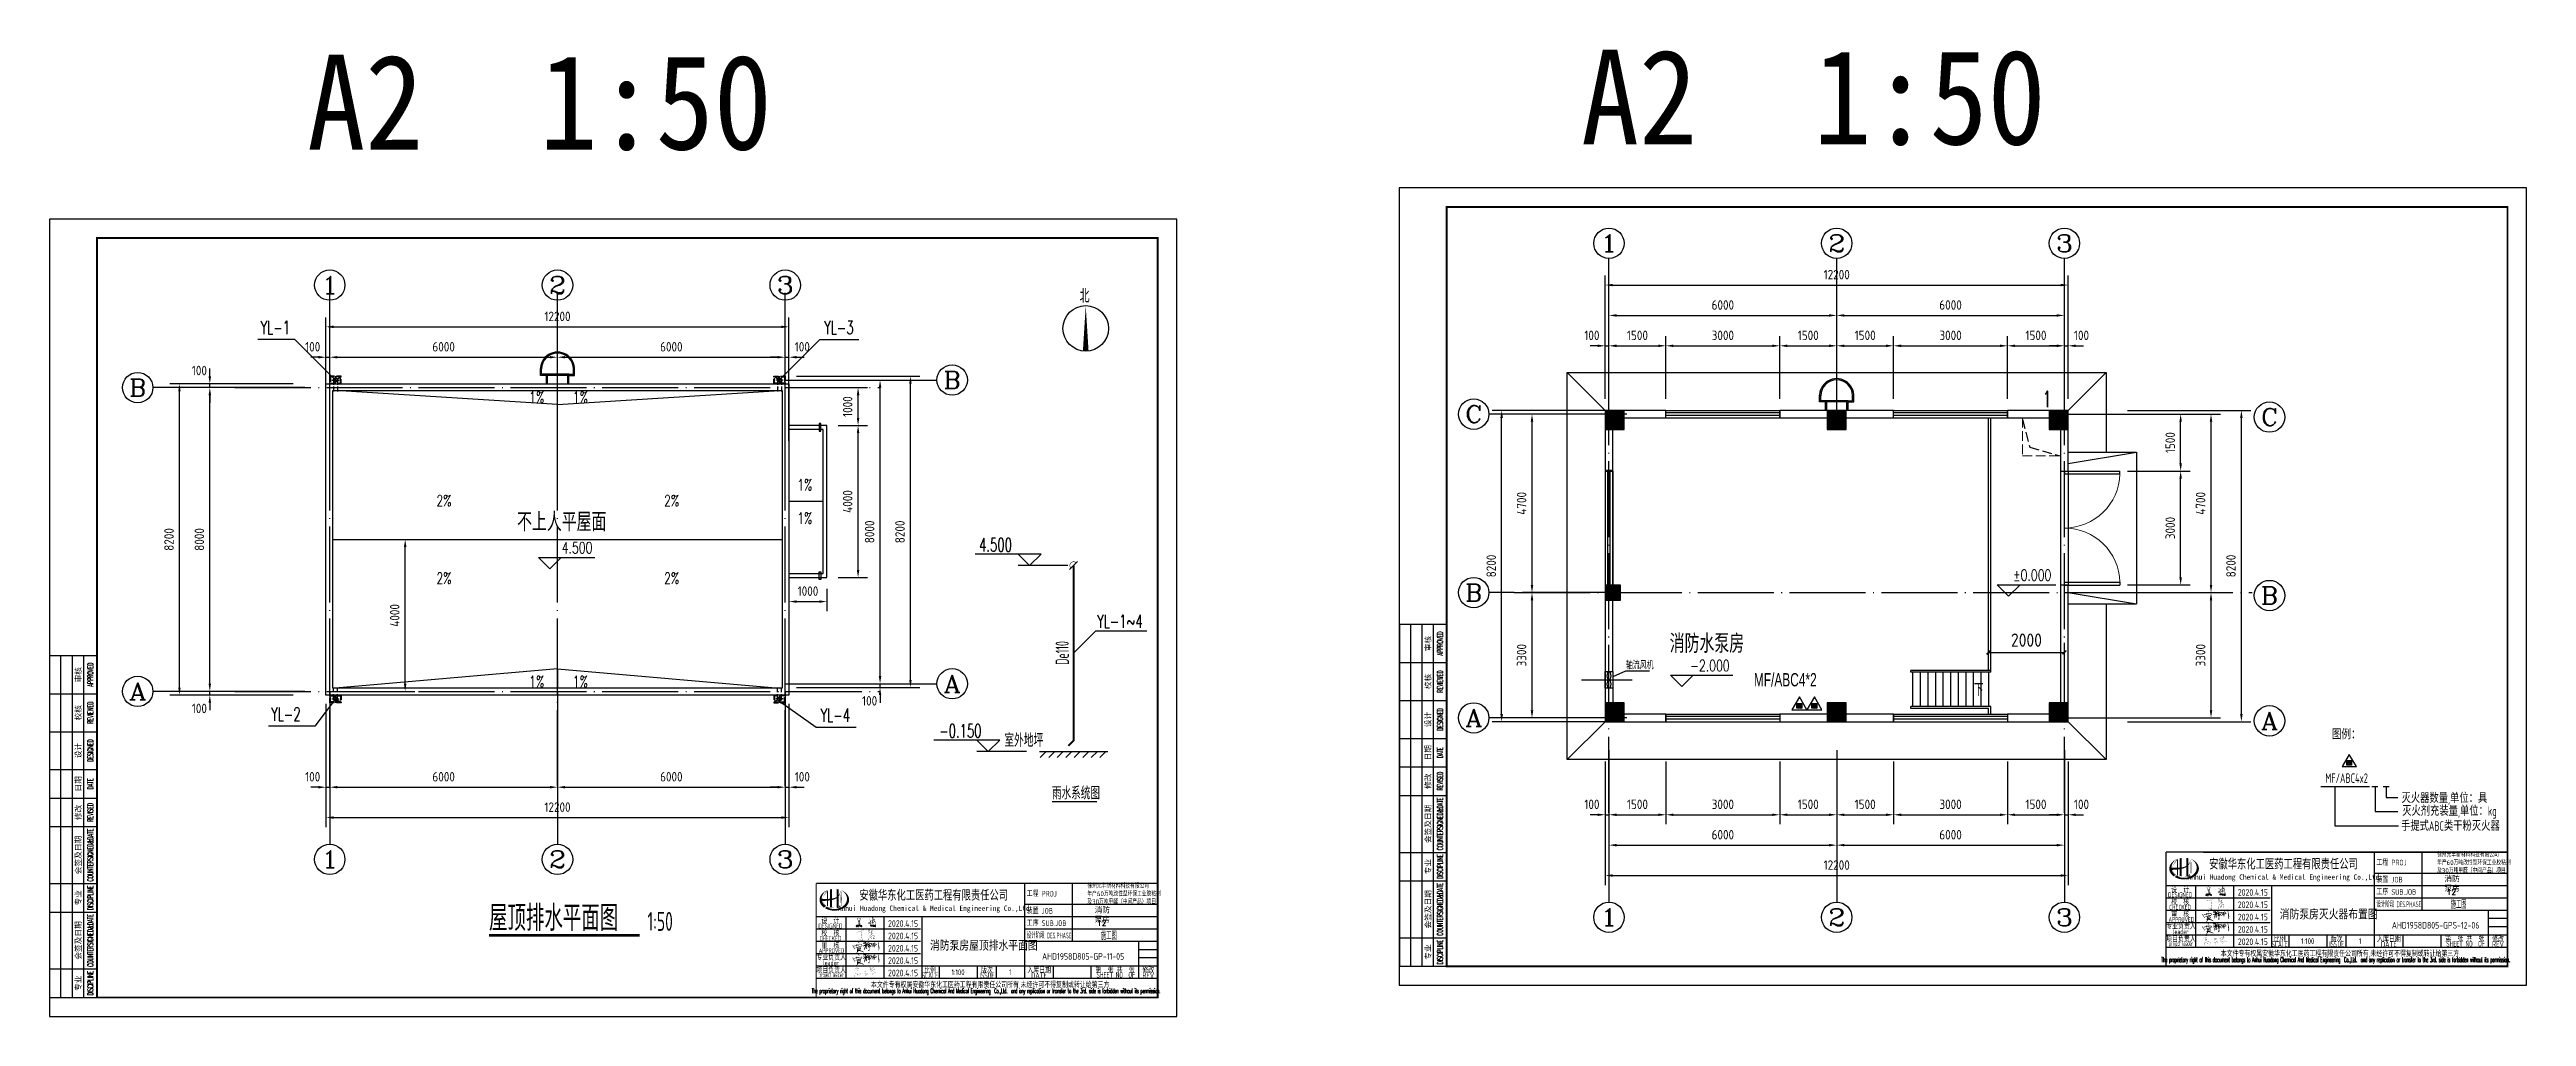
# Model space of a CAD drawing. Extents: x 84552 to 1115094, y -331058 to 102248.
# Drawn here: x 265960 to 331225, y 58333 to 83799 of the extents above; entities that cross this region are included whole.
import ezdxf
from ezdxf.enums import TextEntityAlignment as Align

# ---------------------------------------------------------------- set-up
doc = ezdxf.new("R2010")
doc.units = 0
doc.header["$LTSCALE"] = 1000
doc.header["$MEASUREMENT"] = 0
for name, pattern in [('CONTINOUS', [0]), ('DASH', [0.35, 0.25, -0.1]), ('DASH_50', [0.175, 0.125, -0.05]), ('DOTE', [2.42, 2, -0.2, 0.02, -0.2])]:
    doc.linetypes.add(name, pattern=pattern)
doc.layers.add('01粗实线', color=7, linetype='Continuous', lineweight=15)
doc.layers.add('_0', color=7, linetype='Continuous', lineweight=25)
for name, color, linetype in [('3T_BAR', 7, 'Continuous'), ('AXIS', 3, 'Continuous'), ('AXIS_TEXT', 7, 'Continuous'), ('COLUMN', 9, 'Continuous'), ('DIM_ELEV', 3, 'Continuous'), ('DIM_SYMB', 3, 'Continuous'), ('DIM_雨水', 3, 'Continuous'), ('DOTE', 1, 'Continuous'), ('EQUIP_灭火器', 7, 'Continuous'), ('EQUIP_雨水斗', 7, 'Continuous'), ('LAYER1', 143, 'Continuous'), ('PIPE-雨水', 4, 'TG_Y'), ('PUB_DIM', 3, 'Continuous'), ('PUB_HATCH', 8, 'Continuous'), ('PUB_TEXT', 7, 'Continuous'), ('PUB_TITLE', 4, 'Continuous'), ('PUB_WALL', 9, 'Continuous'), ('STAIR', 2, 'Continuous'), ('TEXT_灭火器', 7, 'Continuous'), ('TEXT_给水', 7, 'Continuous'), ('TEXT_雨水', 7, 'Continuous'), ('TWT_ELEV', 3, 'Continuous'), ('TWT_TEXT', 7, 'Continuous'), ('WALL', 9, 'Continuous'), ('WINDOW', 4, 'Continuous'), ('WP_L_PJ', 7, 'Continuous'), ('图名', 15, 'Continuous'), ('测绘处中心区路网', 7, 'Continuous')]:
    doc.layers.add(name, color=color, linetype=linetype)
doc.styles.add('_HZTXT', font='txt.shx', dxfattribs={"width": 0.8, "bigfont": 'HZTXT.shx'})
doc.styles.add('_TCH_AXIS', font='COMPLEX', dxfattribs={"bigfont": 'GBCBIG'})
doc.styles.add('_TCH_DIM', font='SIMPLEX', dxfattribs={"bigfont": 'GBCBIG'})
doc.styles.add('_TCH_LABEL', font='COMPLEX', dxfattribs={"bigfont": 'GBCBIG'})
doc.styles.add('_TWT_DIM_ELE', font='SIMPLEX', dxfattribs={"width": 0.8, "height": 3.5, "bigfont": 'HZTXT'})
doc.styles.add('_TWT_PIPEDN', font='SCEIE', dxfattribs={"width": 0.8, "height": 3.5, "bigfont": 'SCEIC'})
doc.styles.add('_TWT_SERIAL', font='COMPLEX', dxfattribs={"width": 0.8, "height": 3, "bigfont": 'HZTXT'})
doc.styles.add('AHD', font='sceie.shx', dxfattribs={"width": 0.7, "bigfont": 'sceic.shx'})
doc.styles.add('COMPLEX', font='COMPLEX')
doc.styles.add('ECEC_TK', font='txt_l.shx', dxfattribs={"bigfont": 'hztxt_l.shx'})
doc.styles.add('ECEC_TQ', font='txt_l.shx', dxfattribs={"bigfont": 'hztxt_l.shx'})
doc.styles.add('sceie', font='sceie.shx', dxfattribs={"width": 0.7, "bigfont": 'sceic.shx'})
doc.styles.add('SEDIN', font='SEDIN1.SHX', dxfattribs={"width": 0.67, "bigfont": 'SEDIN.SHX'})
doc.styles.get("Standard").update_dxf_attribs({"font": 'gbenor.shx', "bigfont": 'gbcbig.shx'})
doc.styles.add('TG_LINETYPE', font='SIMPLEX', dxfattribs={"width": 0.8, "height": 3, "bigfont": 'HZTXT'})
doc.styles.add('TSSD_REIN', font='simplex.shx', dxfattribs={"width": 0.7, "bigfont": 'gbcbig.shx'})
doc.styles.add('宋体', font='', dxfattribs={"width": 0.6})
doc.styles.get('宋体').set_extended_font_data('SimSun')
doc.linetypes.add('TG_Y', pattern='A,1,-0.3,["Y",TG_LINETYPE,S=0.1,R=0,X=-0.23,Y=-0.1],0', length=1.3)
doc.dimstyles.new('_TCH_ARCH&&100', dxfattribs={"dimtxt": 250, "dimasz": 200, "dimexe": 250, "dimexo": 300, "dimgap": 150, "dimtad": 1, "dimtoh": 1, "dimdec": 0, "dimzin": 0, "dimdsep": 46, "dimtxsty": 'Standard', "dimcen": 0.09, "dimclrt": 7, "dimazin": 2, "dimtfac": 1, "dimtdec": 0, "dimtix": 1, "dimtmove": 2, "dimatfit": 3, "dimfxl": 0, "dimtolj": 1, "dimtzin": 0, "dimarcsym": 0})
doc.dimstyles.get("Standard").update_dxf_attribs({"dimscale": 100, "dimtxt": 3.5, "dimasz": 1, "dimexe": 2.5, "dimexo": 3, "dimgap": 1.5, "dimtad": 1, "dimdec": 0, "dimzin": 0, "dimdsep": 46, "dimtxsty": 'Standard', "dimblk": 'ARCHTICK', "dimcen": 0.09, "dimadec": 0, "dimazin": 0, "dimtfac": 1, "dimtdec": 0, "dimtix": 1, "dimtmove": 2, "dimatfit": 3, "dimfxl": 0, "dimtolj": 1, "dimtzin": 0, "dimarcsym": 0})

msp = doc.modelspace()

# ---------------------------------------------------------------- texts
for s, height, style, width, p in [('Anhui Huadong Chemical & Medical Engineering Co.,Ltd', 140, '宋体', 0.85, (324822.3, 61986.2)), ('安徽华东化工医药工程有限责任公司', 250, '宋体', 0.7, (324822.3, 62361.2)), ('安徽华东化工医药工程有限责任公司', 250, '宋体', 0.7, (289257.4, 61540.2)), ('DESIGNED', 125, 'AHD', 0.8, (322099.8, 61536.2)), ('DESIGNED', 125, 'AHD', 0.8, (322099.8, 61536.2)), ('校  核', 150, 'AHD', 0.8, (322099.8, 61361.2)), ('校  核', 150, 'AHD', 0.8, (322099.8, 61361.2)), ('设  计', 150, 'AHD', 0.8, (322099.8, 61686.2)), ('设  计', 150, 'AHD', 0.8, (322099.8, 61686.2)), ('施工图', 200, 'TSSD_REIN', 0.7, (329437.3, 61298.7)), ('DESIGNED', 125, 'AHD', 0.8, (286535, 60715.2)), ('DESIGNED', 125, 'AHD', 0.8, (286535, 60715.2)), ('设  计', 150, 'AHD', 0.8, (286535, 60865.2)), ('设  计', 150, 'AHD', 0.8, (286535, 60865.2)), ('Anhui Huadong Chemical & Medical Engineering Co.,Ltd', 140, '宋体', 0.85, (289257.4, 61165.2)), ('专业负责人', 150, 'AHD', 0.8, (322121.3, 60726.2)), ('APPROVED', 125, 'AHD', 0.75, (322130.2, 60886.2)), ('CHECKED', 125, 'AHD', 0.8, (322099.8, 61211.2)), ('CHECKED', 125, 'AHD', 0.8, (322099.8, 61211.2)), ('审  核', 150, 'AHD', 0.8, (322099.8, 61036.2)), ('审  核', 150, 'AHD', 0.8, (322099.8, 61036.2)), ('APPROVED', 125, 'AHD', 0.75, (286565.3, 60065.2)), ('CHECKED', 125, 'AHD', 0.8, (286535, 60390.2)), ('CHECKED', 125, 'AHD', 0.8, (286535, 60390.2)), ('校  核', 150, 'AHD', 0.8, (286535, 60540.2)), ('校  核', 150, 'AHD', 0.8, (286535, 60540.2)), ('审  核', 150, 'AHD', 0.8, (286535, 60215.2)), ('审  核', 150, 'AHD', 0.8, (286535, 60215.2)), ('施工图', 200, 'TSSD_REIN', 0.7, (293872.5, 60477.7)), ('项目负责人', 150, 'AHD', 0.8, (322119.8, 60386.2)), ('project leader', 125, 'AHD', 0.55, (322124.8, 60236.2)), ('leader', 125, 'AHD', 0.8, (322114.8, 60566.2)), ('本文件专有权属安徽华东化工医药工程有限责任公司所有,未经许可不得复制或转让给第三方', 150, 'sceie', 0.8, (326310.4, 59986.7)), ('SCALE', 150, 'sceie', 0.7, (324724.8, 60236.2)), ('比例', 150, 'sceie', 0.8, (324724.8, 60386.2)), ('1:100', 150, 'sceie', 0.8, (325462.8, 60317.7)), ('ISSUE', 150, 'sceie', 0.7, (326224.8, 60236.2)), ('版次', 150, 'sceie', 0.8, (326224.8, 60386.2)), ('1', 150, 'sceie', 0.8, (326839.5, 60317.7)), ('入库日期', 150, 'sceie', 0.8, (327599.8, 60386.2)), ('DATE', 150, 'sceie', 0.8, (327599.8, 60236.2)), ('第  张 共  张', 150, 'sceie', 0.8, (329599.8, 60398.7)), ('SHEET NO  OF  ', 150, 'sceie', 0.7, (329690.5, 60248.7)), ('REV', 150, 'sceie', 0.8, (330474.8, 60236.2)), ('修改', 150, 'sceie', 0.8, (330474.8, 60386.2)), ('项目负责人', 150, 'AHD', 0.8, (286555, 59565.2)), ('专业负责人', 150, 'AHD', 0.8, (286556.4, 59905.2)), ('project leader', 125, 'AHD', 0.55, (286560, 59415.2)), ('leader', 125, 'AHD', 0.8, (286550, 59745.2)), ('SCALE', 150, 'sceie', 0.7, (289160, 59415.2)), ('比例', 150, 'sceie', 0.8, (289160, 59565.2)), ('1:100', 150, 'sceie', 0.8, (289897.9, 59496.8)), ('ISSUE', 150, 'sceie', 0.7, (290660, 59415.2)), ('版次', 150, 'sceie', 0.8, (290660, 59565.2)), ('1', 150, 'sceie', 0.8, (291274.6, 59496.8)), ('入库日期', 150, 'sceie', 0.8, (292035, 59565.2)), ('DATE', 150, 'sceie', 0.8, (292035, 59415.2)), ('第  张 共  张', 150, 'sceie', 0.8, (294035, 59577.7)), ('SHEET NO  OF  ', 150, 'sceie', 0.7, (294125.6, 59427.7)), ('REV', 150, 'sceie', 0.8, (294910, 59415.2)), ('修改', 150, 'sceie', 0.8, (294910, 59565.2)), ('The proprietary right of this document belongs to Anhui Huadong Chemical And Medical Engineering  Co.,Ltd.  and any replication or transfer to the 3rd. side is forbidden without its permission. ', 125, 'ECEC_TQ', 0.45, (326224.8, 59811.2)), ('The proprietary right of this document belongs to Anhui Huadong Chemical And Medical Engineering  Co.,Ltd.  and any replication or transfer to the 3rd. side is forbidden without its permission. ', 125, 'ECEC_TQ', 0.45, (290660, 58990.2)), ('本文件专有权属安徽华东化工医药工程有限责任公司所有,未经许可不得复制或转让给第三方', 150, 'sceie', 0.8, (290745.5, 59165.8))]:
    msp.add_text(s, height=height, dxfattribs=dict(style=style, width=width)).set_placement(p, align=Align.MIDDLE)
at = {"style": 'sceie'}
for s, width, p in [('装置 JOB', 0.8, (327273.3, 61861.2)), ('工程 PROJ', 0.8, (327273.3, 62311.2)), ('工程 PROJ', 0.8, (291708.4, 61490.2)), ('设计阶段 DES.PHASE', 0.6, (327273.3, 61211.2)), ('工序 SUB.JOB', 0.8, (327273.3, 61536.2)), ('装置 JOB', 0.8, (291708.4, 61040.2)), ('工序 SUB.JOB', 0.8, (291708.4, 60715.2)), ('设计阶段 DES.PHASE', 0.6, (291708.4, 60390.2))]:
    msp.add_text(s, height=150, dxfattribs=dict(at, width=width)).set_placement(p)
at = {"char_height": 125, "width": 2172.188, "attachment_point": 1}
for insert in [(328869.9, 62656.7), (293305, 61835.8)]:
    msp.add_mtext('徐州元丰新材料科技有限公司\\P年产60万吨改性型环保工业胶粘剂\\P及30万吨甲醛（中间产品）项目', dxfattribs=dict(at, insert=insert))
at = {"color": 0, "ltscale": 10, "char_height": 150, "attachment_point": 1, "style": 'ECEC_TQ'}
for s, insert, width in [('消防泵房', (329062.1, 62023), 576.627), ('12', (329117.6, 61688.1), 16.822), ('消防泵房', (293497.2, 61202.1), 576.627), ('12', (293552.7, 60867.2), 16.822)]:
    msp.add_mtext(s, dxfattribs=dict(at, insert=insert, width=width))
at = {"style": 'sceie', "width": 0.8}
for p in [(324014.5, 61600.4), (324014.5, 61275.4), (288449.6, 60779.5), (324014.5, 60950.4), (324014.5, 60625.4), (288449.6, 60454.5), (288449.6, 60129.5), (324014.5, 60300.4), (288449.6, 59804.5), (288449.6, 59479.5)]:
    msp.add_attdef('2020.4.15', text='200320-02-040', height=175, dxfattribs=at).set_placement(p, align=Align.MIDDLE)
at = {"layer": 'DIM_雨水', "color": 7, "style": '_TWT_SERIAL', "width": 0.64}
for s, p in [('YL-1', (271518.6, 76304.3)), ('YL-3', (286368.2, 76302.5)), ('YL-1~4', (293561.6, 68565)), ('YL-2', (271797.2, 66118.9)), ('YL-4', (286275.6, 66092.2))]:
    msp.add_text(s, height=350, dxfattribs=at).set_placement(p)
at = {"layer": 'PUB_DIM', "style": '_HZTXT', "width": 0.8}
for s, p in [('不上人平屋面', (278279.9, 71113.1)), ('消防水泵房', (308650.1, 67908.6))]:
    msp.add_text(s, height=490.23, dxfattribs=at).set_placement(p)
at = {"layer": 'PUB_TEXT'}
for s, height, style, p in [('北', 361.7, '_TCH_DIM', (293102.2, 77131)), ('雨水系统图', 337.59, '_TCH_AXIS', (292372.1, 64047.8)), ('屋顶排水平面图', 675.18, '_TCH_AXIS', (277540.3, 60587))]:
    msp.add_text(s, height=height, dxfattribs=dict(at, style=style)).set_placement(p)
for s, height, style, width, p in [('1%', 297.5, '_TCH_DIM', 0.705882, (278599.7, 74491.5)), ('1%', 297.5, '_TCH_DIM', 0.705882, (279748.5, 74491.5)), ('1', 425, '_TCH_LABEL', 0.705882, (318463.1, 74380.7)), ('1%', 297.5, '_TCH_DIM', 0.705882, (285662.1, 72186.1)), ('1%', 297.5, '_TCH_DIM', 0.705882, (285662.1, 71308.4)), ('4.500', 297.5, '_TCH_DIM', 0.705882, (279455.5, 70529.4)), ('%%P0.000', 297.5, '_TCH_DIM', 0.705882, (317698.3, 69808.1)), ('1%', 297.5, '_TCH_DIM', 0.705882, (278599.7, 67003)), ('1%', 297.5, '_TCH_DIM', 0.705882, (279748.5, 67003)), ('-2.000', 297.5, '_TCH_DIM', 0.705882, (309186.6, 67424.9)), ('室外地坪', 350, 'sceie', 0.7, (291116.9, 65432.5)), ('1:50', 500, 'sceie', 0.7, (281716.2, 60587))]:
    msp.add_text(s, height=height, dxfattribs=dict(at, style=style, width=width)).set_placement(p)
at = {"layer": 'PUB_TEXT', "color": 0, "style": '_TCH_DIM', "width": 0.705882}
for p in [(276154.1, 71768.9), (282154.1, 71768.9), (276154.1, 69725.6), (282154.1, 69725.6)]:
    msp.add_text('2%', height=297.5, dxfattribs=at).set_placement(p)
at = {"layer": 'PUB_TEXT', "color": 0, "style": '_TCH_DIM'}
msp.add_text('下', height=337.6, dxfattribs=at).set_placement((316662.1, 66771.8))
at = {"layer": 'TEXT_灭火器', "style": 'SEDIN', "width": 0.67}
msp.add_text('MF/ABC4*2', height=350, dxfattribs=at).set_placement((310867.6, 67027))
at = {"layer": 'TEXT_给水', "color": 4, "linetype": 'Continuous', "style": 'sceie', "width": 0.86}
for s, p in [('消防泵房灭火器布置图', (324723.5, 60889)), ('消防泵房屋顶排水平面图', (289158.6, 60068.1))]:
    msp.add_text(s, height=250, dxfattribs=at).set_placement(p)
at = {"layer": 'TEXT_给水', "color": 4, "style": 'sceie', "width": 0.8}
for s, p in [('AHD1958D805-GPS-12-06', (327677.8, 60647.5)), ('AHD1958D805-GP-11-05', (292112.9, 59826.6))]:
    msp.add_text(s, height=175, dxfattribs=at).set_placement(p)
at = {"layer": 'TEXT_雨水', "style": '_TWT_PIPEDN', "width": 0.64}
msp.add_text('De110', height=350, rotation=90, dxfattribs=at).set_placement((292818.1, 67594.6))
at = {"layer": 'TWT_ELEV', "color": 7, "style": '_TWT_DIM_ELE', "width": 0.64}
for s, p in [('4.500', (290455, 70579.2)), ('-0.150', (289402.1, 65679.2))]:
    msp.add_text(s, height=350, dxfattribs=at).set_placement(p)
at = {"layer": 'TWT_TEXT', "color": 7, "style": '_TWT_PIPEDN', "width": 0.752941}
for s, p in [(' MF/ABC4x2', (325823.1, 64484.9)), ('灭火器数量,单位：具', (327934.4, 63957.8)), ('手提式ABC类干粉灭火器', (327920.3, 63225)), ('灭火剂充装量,单位：kg', (327950.9, 63618.7))]:
    msp.add_text(s, height=250, dxfattribs=at).set_placement(p)
at = {"layer": 'WP_L_PJ', "style": 'sceie', "width": 0.8}
msp.add_text('图例：', height=262.5, dxfattribs=at).set_placement((326097.9, 65632.1))
at = {"layer": '图名', "style": '宋体', "width": 0.9}
for p in [(271217.4, 81165.5), (304781.8, 81299.4)]:
    msp.add_text(' A2  1:50', height=2500, dxfattribs=at).set_placement(p)
at = {"layer": '测绘处中心区路网', "color": 7, "lineweight": -3, "style": 'AHD', "width": 0.7}
msp.add_text('轴流风机', height=200, rotation=0.000001, dxfattribs=at).set_placement((307497.1, 67478.5))

# ---------------------------------------------------------------- blocks, each defined once
blk = doc.blocks.new('A$C05153518')
at = {"layer": 'LAYER1'}
h = blk.add_hatch(color=256, dxfattribs=at)
edge = h.paths.add_edge_path()
edge.add_ellipse((200, 200), major_axis=(77.8, 77.8), ratio=1, start_angle=315, end_angle=405, ccw=False)
edge.add_line((310, 200), (300, 200))
edge.add_ellipse((200, 200), major_axis=(-70.7, 70.7), ratio=1, start_angle=225, end_angle=315)
edge.add_line((200, 300), (200, 310))
edge = h.paths.add_edge_path()
edge.add_line((200, 310), (200, 300))
edge.add_ellipse((200, 200), major_axis=(70.7, 70.7), ratio=1, start_angle=45, end_angle=135)
edge.add_line((100, 200), (90, 200))
edge.add_ellipse((200, 200), major_axis=(-77.8, 77.8), ratio=1, start_angle=-45, end_angle=45, ccw=False)
edge = h.paths.add_edge_path()
edge.add_line((90, 200), (100, 200))
edge.add_ellipse((200, 200), major_axis=(-70.7, 70.7), ratio=1, start_angle=45, end_angle=135)
edge.add_line((200, 100), (200, 90))
edge.add_ellipse((200, 200), major_axis=(77.8, 77.8), ratio=1, start_angle=135, end_angle=225, ccw=False)
edge = h.paths.add_edge_path()
edge.add_line((300, 200), (310, 200))
edge.add_ellipse((200, 200), major_axis=(-77.8, 77.8), ratio=1, start_angle=135, end_angle=225, ccw=False)
edge.add_line((200, 90), (200, 100))
edge.add_ellipse((200, 200), major_axis=(70.7, 70.7), ratio=1, start_angle=225, end_angle=315)
h = blk.add_hatch(color=256, dxfattribs=at)
edge = h.paths.add_edge_path()
edge.add_ellipse((200, 200), major_axis=(77.8, 77.8), ratio=1, start_angle=315, end_angle=405, ccw=False)
edge.add_line((310, 200), (300, 200))
edge.add_ellipse((200, 200), major_axis=(-70.7, 70.7), ratio=1, start_angle=225, end_angle=315)
edge.add_line((200, 300), (200, 310))
edge = h.paths.add_edge_path()
edge.add_line((200, 310), (200, 300))
edge.add_ellipse((200, 200), major_axis=(70.7, 70.7), ratio=1, start_angle=45, end_angle=135)
edge.add_line((100, 200), (90, 200))
edge.add_ellipse((200, 200), major_axis=(-77.8, 77.8), ratio=1, start_angle=-45, end_angle=45, ccw=False)
edge = h.paths.add_edge_path()
edge.add_line((90, 200), (100, 200))
edge.add_ellipse((200, 200), major_axis=(-70.7, 70.7), ratio=1, start_angle=45, end_angle=135)
edge.add_line((200, 100), (200, 90))
edge.add_ellipse((200, 200), major_axis=(77.8, 77.8), ratio=1, start_angle=135, end_angle=225, ccw=False)
edge = h.paths.add_edge_path()
edge.add_line((300, 200), (310, 200))
edge.add_ellipse((200, 200), major_axis=(-77.8, 77.8), ratio=1, start_angle=135, end_angle=225, ccw=False)
edge.add_line((200, 90), (200, 100))
edge.add_ellipse((200, 200), major_axis=(70.7, 70.7), ratio=1, start_angle=225, end_angle=315)
at = {"layer": 'DOTE'}
for p, q in [((400, 200), (0, 200)), ((200, 400), (200, 0)), ((200, 400), (200, 0)), ((200, 400), (200, 0))]:
    blk.add_line(p, q, dxfattribs=at)
at = {"layer": 'LAYER1'}
for radius in [110, 110, 100, 100]:
    blk.add_circle((200, 200), radius, dxfattribs=at)
blk = doc.blocks.new('A$C395401BF')
at = {"layer": 'LAYER1', "xscale": -0.5, "yscale": 0.5, "zscale": 0.5, "rotation": 180}
blk.add_blockref('A$C05153518', (0, 200), dxfattribs=at)
blk = doc.blocks.new('34343434')
at = {"layer": 'DOTE'}
blk.add_line((57410, 27919), (57410, 28119), dxfattribs=at)
at = {"layer": 'LAYER1', "linetype": 'DASH_50'}
for p, q in [((57410, 28069), (57070, 28069)), ((57436, 28062), (57490, 28149)), ((57410, 27969), (57070, 27969))]:
    blk.add_line(p, q, dxfattribs=at)
for points in [[(57310, 27869), (57310, 28169), (57510, 28169), (57510, 27869)], [(57330, 27889), (57330, 28149), (57490, 28149), (57490, 27889)]]:
    blk.add_lwpolyline(points, close=True, dxfattribs=at)
at = {"layer": 'LAYER1', "linetype": 'CONTINOUS'}
blk.add_circle((57410, 28019), 50, dxfattribs=at)
at = {"rotation": 270}
blk.add_blockref('A$C395401BF', (57310, 28119), dxfattribs=at)
blk = doc.blocks.new('*D1515')
at = {"layer": 'Defpoints', "color": 0}
for p in [(285444, 69896), (286444, 69896), (286444, 69260)]:
    blk.add_point(p, dxfattribs=at)
at = {"layer": 'PUB_DIM', "color": 0, "lineweight": -2}
for p, q in [((285444, 69596), (285444, 69010)), ((285644, 69260), (286244, 69260)), ((286444, 69596), (286444, 69010))]:
    blk.add_line(p, q, dxfattribs=at)
at = {"layer": 'PUB_DIM', "color": 0}
for points in [[(285644, 69293), (285644, 69227), (285444, 69260)], [(286244, 69293), (286244, 69227), (286444, 69260)]]:
    blk.add_solid(points, dxfattribs=at)
at = {"layer": 'PUB_DIM', "color": 7, "insert": (285944, 69535), "char_height": 250, "attachment_point": 5}
blk.add_mtext('\\A1;1000', dxfattribs=at)
blk = doc.blocks.new('*D1516')
at = {"layer": 'Defpoints', "color": 0}
for p in [(286444, 73896), (287264, 73896), (286444, 69896)]:
    blk.add_point(p, dxfattribs=at)
at = {"layer": 'PUB_DIM', "color": 0, "lineweight": -2}
for p, q in [((286744, 73896), (287514, 73896)), ((287264, 70096), (287264, 73696)), ((286744, 69896), (287514, 69896))]:
    blk.add_line(p, q, dxfattribs=at)
at = {"layer": 'PUB_DIM', "color": 0}
for points in [[(287231, 73696), (287298, 73696), (287264, 73896)], [(287231, 70096), (287298, 70096), (287264, 69896)]]:
    blk.add_solid(points, dxfattribs=at)
at = {"layer": 'PUB_DIM', "color": 7, "insert": (286989, 71896), "char_height": 250, "attachment_point": 5, "rotation": 90}
blk.add_mtext('\\A1;4000', dxfattribs=at)
blk = doc.blocks.new('*D1517')
at = {"layer": 'Defpoints', "color": 0}
for p in [(286444, 74896), (287264, 74896), (286444, 73896)]:
    blk.add_point(p, dxfattribs=at)
at = {"layer": 'PUB_DIM', "color": 0, "lineweight": -2}
for p, q in [((286744, 74896), (287514, 74896)), ((287264, 74096), (287264, 74696)), ((286744, 73896), (287514, 73896))]:
    blk.add_line(p, q, dxfattribs=at)
at = {"layer": 'PUB_DIM', "color": 0}
for points in [[(287231, 74696), (287298, 74696), (287264, 74896)], [(287231, 74096), (287298, 74096), (287264, 73896)]]:
    blk.add_solid(points, dxfattribs=at)
at = {"layer": 'PUB_DIM', "color": 7, "insert": (286989, 74396), "char_height": 250, "attachment_point": 5, "rotation": 90}
blk.add_mtext('\\A1;1000', dxfattribs=at)
blk = doc.blocks.new('*D1518')
at = {"layer": 'Defpoints', "color": 0}
for p in [(274402, 70896), (275331, 70896), (274402, 66896)]:
    blk.add_point(p, dxfattribs=at)
at = {"layer": 'PUB_DIM', "color": 0, "lineweight": -2}
for p, q in [((274702, 70896), (275581, 70896)), ((275331, 67096), (275331, 70696)), ((274702, 66896), (275581, 66896))]:
    blk.add_line(p, q, dxfattribs=at)
at = {"layer": 'PUB_DIM', "color": 0}
for points in [[(275297, 70696), (275364, 70696), (275331, 70896)], [(275297, 67096), (275364, 67096), (275331, 66896)]]:
    blk.add_solid(points, dxfattribs=at)
at = {"layer": 'PUB_DIM', "color": 7, "insert": (275056, 68896), "char_height": 250, "attachment_point": 5, "rotation": 90}
blk.add_mtext('\\A1;4000', dxfattribs=at)
blk = doc.blocks.new('*D1519')
at = {"layer": 'AXIS', "color": 0, "lineweight": -2}
for p, q in [((287843, 67296), (287843, 67496)), ((285643, 67096), (288093, 67096)), ((285643, 66996), (288093, 66996)), ((287843, 66996), (287843, 67096)), ((287843, 66796), (287843, 66596))]:
    blk.add_line(p, q, dxfattribs=at)
at = {"layer": 'AXIS', "color": 0}
for points in [[(287810, 67296), (287877, 67296), (287843, 67096)], [(287810, 66796), (287877, 66796), (287843, 66996)]]:
    blk.add_solid(points, dxfattribs=at)
at = {"layer": 'Defpoints', "color": 0}
for p in [(285343, 67096), (285343, 66996), (287843, 67096)]:
    blk.add_point(p, dxfattribs=at)
at = {"layer": 'AXIS', "color": 7, "insert": (287568, 66646), "char_height": 250, "attachment_point": 5}
blk.add_mtext('\\A1;100', dxfattribs=at)
blk = doc.blocks.new('*D1520')
at = {"layer": 'AXIS', "color": 0, "lineweight": -2}
for p, q in [((285643, 75096), (288093, 75096)), ((287843, 67296), (287843, 74896)), ((285643, 67096), (288093, 67096))]:
    blk.add_line(p, q, dxfattribs=at)
at = {"layer": 'AXIS', "color": 0}
for points in [[(287810, 74896), (287877, 74896), (287843, 75096)], [(287810, 67296), (287877, 67296), (287843, 67096)]]:
    blk.add_solid(points, dxfattribs=at)
at = {"layer": 'Defpoints', "color": 0}
for p in [(285343, 75096), (287843, 75096), (285343, 67096)]:
    blk.add_point(p, dxfattribs=at)
at = {"layer": 'AXIS', "color": 7, "insert": (287568, 71096), "char_height": 250, "attachment_point": 5, "rotation": 90}
blk.add_mtext('\\A1;8000', dxfattribs=at)
blk = doc.blocks.new('*D1521')
at = {"layer": 'AXIS', "color": 0, "lineweight": -2}
for p, q in [((285643, 75196), (288893, 75196)), ((288643, 67196), (288643, 74996)), ((285643, 66996), (288893, 66996))]:
    blk.add_line(p, q, dxfattribs=at)
at = {"layer": 'AXIS', "color": 0}
for points in [[(288610, 74996), (288677, 74996), (288643, 75196)], [(288610, 67196), (288677, 67196), (288643, 66996)]]:
    blk.add_solid(points, dxfattribs=at)
at = {"layer": 'Defpoints', "color": 0}
for p in [(285343, 75196), (288643, 75196), (285343, 66996)]:
    blk.add_point(p, dxfattribs=at)
at = {"layer": 'AXIS', "color": 7, "insert": (288368, 71096), "char_height": 250, "attachment_point": 5, "rotation": 90}
blk.add_mtext('\\A1;8200', dxfattribs=at)
blk = doc.blocks.new('*D1522')
at = {"layer": 'AXIS', "color": 0, "lineweight": -2}
for p, q in [((270183, 67096), (270183, 67296)), ((272383, 66896), (269933, 66896)), ((272383, 66796), (269933, 66796)), ((270183, 66796), (270183, 66896)), ((270183, 66596), (270183, 66396))]:
    blk.add_line(p, q, dxfattribs=at)
at = {"layer": 'AXIS', "color": 0}
for points in [[(270150, 67096), (270216, 67096), (270183, 66896)], [(270150, 66596), (270216, 66596), (270183, 66796)]]:
    blk.add_solid(points, dxfattribs=at)
at = {"layer": 'Defpoints', "color": 0}
for p in [(270183, 66896), (272683, 66896), (272683, 66796)]:
    blk.add_point(p, dxfattribs=at)
at = {"layer": 'AXIS', "color": 7, "insert": (269908, 66446), "char_height": 250, "attachment_point": 5}
blk.add_mtext('\\A1;100', dxfattribs=at)
blk = doc.blocks.new('*D1523')
at = {"layer": 'AXIS', "color": 0, "lineweight": -2}
for p, q in [((272383, 74896), (269933, 74896)), ((270183, 67096), (270183, 74696)), ((272383, 66896), (269933, 66896))]:
    blk.add_line(p, q, dxfattribs=at)
at = {"layer": 'AXIS', "color": 0}
for points in [[(270150, 74696), (270216, 74696), (270183, 74896)], [(270150, 67096), (270216, 67096), (270183, 66896)]]:
    blk.add_solid(points, dxfattribs=at)
at = {"layer": 'Defpoints', "color": 0}
for p in [(270183, 74896), (272683, 74896), (272683, 66896)]:
    blk.add_point(p, dxfattribs=at)
at = {"layer": 'AXIS', "color": 7, "insert": (269908, 70896), "char_height": 250, "attachment_point": 5, "rotation": 90}
blk.add_mtext('\\A1;8000', dxfattribs=at)
blk = doc.blocks.new('*D1524')
at = {"layer": 'AXIS', "color": 0, "lineweight": -2}
for p, q in [((270183, 75196), (270183, 75396)), ((272383, 74996), (269933, 74996)), ((272383, 74896), (269933, 74896)), ((270183, 74896), (270183, 74996)), ((270183, 74696), (270183, 74496))]:
    blk.add_line(p, q, dxfattribs=at)
at = {"layer": 'AXIS', "color": 0}
for points in [[(270150, 75196), (270216, 75196), (270183, 74996)], [(270150, 74696), (270216, 74696), (270183, 74896)]]:
    blk.add_solid(points, dxfattribs=at)
at = {"layer": 'Defpoints', "color": 0}
for p in [(270183, 74996), (272683, 74996), (272683, 74896)]:
    blk.add_point(p, dxfattribs=at)
at = {"layer": 'AXIS', "color": 7, "insert": (269908, 75346), "char_height": 250, "attachment_point": 5}
blk.add_mtext('\\A1;100', dxfattribs=at)
blk = doc.blocks.new('*D1525')
at = {"layer": 'AXIS', "color": 0, "lineweight": -2}
for p, q in [((272383, 74996), (269133, 74996)), ((269383, 66996), (269383, 74796)), ((272383, 66796), (269133, 66796))]:
    blk.add_line(p, q, dxfattribs=at)
at = {"layer": 'AXIS', "color": 0}
for points in [[(269350, 74796), (269416, 74796), (269383, 74996)], [(269350, 66996), (269416, 66996), (269383, 66796)]]:
    blk.add_solid(points, dxfattribs=at)
at = {"layer": 'Defpoints', "color": 0}
for p in [(269383, 74996), (272683, 74996), (272683, 66796)]:
    blk.add_point(p, dxfattribs=at)
at = {"layer": 'AXIS', "color": 7, "insert": (269108, 70896), "char_height": 250, "attachment_point": 5, "rotation": 90}
blk.add_mtext('\\A1;8200', dxfattribs=at)
blk = doc.blocks.new('_AXISO')
blk.add_circle((0, 0), 0.5)
at = {"layer": 'AXIS_TEXT', "style": 'COMPLEX'}
blk.add_attdef('A', text='', height=0.56, dxfattribs=at).set_placement((-0.25, -0.28), (0.25, -0.28), align=Align.FIT)
blk = doc.blocks.new('*D1526')
at = {"layer": 'AXIS', "color": 0, "lineweight": -2}
for p, q in [((273244, 73496), (273244, 75946)), ((273344, 73496), (273344, 75946)), ((273044, 75696), (272844, 75696)), ((273244, 75696), (273344, 75696)), ((273544, 75696), (273744, 75696))]:
    blk.add_line(p, q, dxfattribs=at)
at = {"layer": 'AXIS', "color": 0}
for points in [[(273044, 75729), (273044, 75663), (273244, 75696)], [(273544, 75729), (273544, 75663), (273344, 75696)]]:
    blk.add_solid(points, dxfattribs=at)
at = {"layer": 'Defpoints', "color": 0}
for p in [(273344, 75696), (273244, 73196), (273344, 73196)]:
    blk.add_point(p, dxfattribs=at)
at = {"layer": 'AXIS', "color": 7, "insert": (272894, 75971), "char_height": 250, "attachment_point": 5}
blk.add_mtext('\\A1;100', dxfattribs=at)
blk = doc.blocks.new('*D1527')
at = {"layer": 'AXIS', "color": 0, "lineweight": -2}
for p, q in [((273344, 73496), (273344, 75946)), ((279344, 73496), (279344, 75946)), ((273544, 75696), (279144, 75696))]:
    blk.add_line(p, q, dxfattribs=at)
at = {"layer": 'AXIS', "color": 0}
for points in [[(273544, 75729), (273544, 75663), (273344, 75696)], [(279144, 75729), (279144, 75663), (279344, 75696)]]:
    blk.add_solid(points, dxfattribs=at)
at = {"layer": 'Defpoints', "color": 0}
for p in [(279344, 75696), (273344, 73196), (279344, 73196)]:
    blk.add_point(p, dxfattribs=at)
at = {"layer": 'AXIS', "color": 7, "insert": (276344, 75971), "char_height": 250, "attachment_point": 5}
blk.add_mtext('\\A1;6000', dxfattribs=at)
blk = doc.blocks.new('*D1528')
at = {"layer": 'AXIS', "color": 0, "lineweight": -2}
for p, q in [((279344, 73496), (279344, 75946)), ((285344, 73496), (285344, 75946)), ((279544, 75696), (285144, 75696))]:
    blk.add_line(p, q, dxfattribs=at)
at = {"layer": 'AXIS', "color": 0}
for points in [[(279544, 75729), (279544, 75663), (279344, 75696)], [(285144, 75729), (285144, 75663), (285344, 75696)]]:
    blk.add_solid(points, dxfattribs=at)
at = {"layer": 'Defpoints', "color": 0}
for p in [(285344, 75696), (279344, 73196), (285344, 73196)]:
    blk.add_point(p, dxfattribs=at)
at = {"layer": 'AXIS', "color": 7, "insert": (282344, 75971), "char_height": 250, "attachment_point": 5}
blk.add_mtext('\\A1;6000', dxfattribs=at)
blk = doc.blocks.new('*D1529')
at = {"layer": 'AXIS', "color": 0, "lineweight": -2}
for p, q in [((285344, 73496), (285344, 75946)), ((285444, 73496), (285444, 75946)), ((285144, 75696), (284944, 75696)), ((285344, 75696), (285444, 75696)), ((285644, 75696), (285844, 75696))]:
    blk.add_line(p, q, dxfattribs=at)
at = {"layer": 'AXIS', "color": 0}
for points in [[(285144, 75729), (285144, 75663), (285344, 75696)], [(285644, 75729), (285644, 75663), (285444, 75696)]]:
    blk.add_solid(points, dxfattribs=at)
at = {"layer": 'Defpoints', "color": 0}
for p in [(285444, 75696), (285344, 73196), (285444, 73196)]:
    blk.add_point(p, dxfattribs=at)
at = {"layer": 'AXIS', "color": 7, "insert": (285794, 75971), "char_height": 250, "attachment_point": 5}
blk.add_mtext('\\A1;100', dxfattribs=at)
blk = doc.blocks.new('*D1530')
at = {"layer": 'AXIS', "color": 0, "lineweight": -2}
for p, q in [((273244, 73496), (273244, 76746)), ((273444, 76496), (285244, 76496)), ((285444, 73496), (285444, 76746))]:
    blk.add_line(p, q, dxfattribs=at)
at = {"layer": 'AXIS', "color": 0}
for points in [[(273444, 76529), (273444, 76463), (273244, 76496)], [(285244, 76529), (285244, 76463), (285444, 76496)]]:
    blk.add_solid(points, dxfattribs=at)
at = {"layer": 'Defpoints', "color": 0}
for p in [(285444, 76496), (273244, 73196), (285444, 73196)]:
    blk.add_point(p, dxfattribs=at)
at = {"layer": 'AXIS', "color": 7, "insert": (279344, 76771), "char_height": 250, "attachment_point": 5}
blk.add_mtext('\\A1;12200', dxfattribs=at)
blk = doc.blocks.new('*D1531')
at = {"layer": 'AXIS', "color": 0, "lineweight": -2}
for p, q in [((273244, 66571), (273244, 64121)), ((273344, 66571), (273344, 64121)), ((273044, 64371), (272844, 64371)), ((273244, 64371), (273344, 64371)), ((273544, 64371), (273744, 64371))]:
    blk.add_line(p, q, dxfattribs=at)
at = {"layer": 'AXIS', "color": 0}
for points in [[(273044, 64404), (273044, 64338), (273244, 64371)], [(273544, 64404), (273544, 64338), (273344, 64371)]]:
    blk.add_solid(points, dxfattribs=at)
at = {"layer": 'Defpoints', "color": 0}
for p in [(273244, 66871), (273344, 66871), (273344, 64371)]:
    blk.add_point(p, dxfattribs=at)
at = {"layer": 'AXIS', "color": 7, "insert": (272894, 64646), "char_height": 250, "attachment_point": 5}
blk.add_mtext('\\A1;100', dxfattribs=at)
blk = doc.blocks.new('*D1532')
at = {"layer": 'AXIS', "color": 0, "lineweight": -2}
for p, q in [((273344, 66571), (273344, 64121)), ((279344, 66571), (279344, 64121)), ((273544, 64371), (279144, 64371))]:
    blk.add_line(p, q, dxfattribs=at)
at = {"layer": 'AXIS', "color": 0}
for points in [[(273544, 64404), (273544, 64338), (273344, 64371)], [(279144, 64404), (279144, 64338), (279344, 64371)]]:
    blk.add_solid(points, dxfattribs=at)
at = {"layer": 'Defpoints', "color": 0}
for p in [(273344, 66871), (279344, 66871), (279344, 64371)]:
    blk.add_point(p, dxfattribs=at)
at = {"layer": 'AXIS', "color": 7, "insert": (276344, 64646), "char_height": 250, "attachment_point": 5}
blk.add_mtext('\\A1;6000', dxfattribs=at)
blk = doc.blocks.new('*D1533')
at = {"layer": 'AXIS', "color": 0, "lineweight": -2}
for p, q in [((279344, 66571), (279344, 64121)), ((285344, 66571), (285344, 64121)), ((279544, 64371), (285144, 64371))]:
    blk.add_line(p, q, dxfattribs=at)
at = {"layer": 'AXIS', "color": 0}
for points in [[(279544, 64404), (279544, 64338), (279344, 64371)], [(285144, 64404), (285144, 64338), (285344, 64371)]]:
    blk.add_solid(points, dxfattribs=at)
at = {"layer": 'Defpoints', "color": 0}
for p in [(279344, 66871), (285344, 66871), (285344, 64371)]:
    blk.add_point(p, dxfattribs=at)
at = {"layer": 'AXIS', "color": 7, "insert": (282344, 64646), "char_height": 250, "attachment_point": 5}
blk.add_mtext('\\A1;6000', dxfattribs=at)
blk = doc.blocks.new('*D1534')
at = {"layer": 'AXIS', "color": 0, "lineweight": -2}
for p, q in [((285344, 66571), (285344, 64121)), ((285444, 66571), (285444, 64121)), ((285144, 64371), (284944, 64371)), ((285344, 64371), (285444, 64371)), ((285644, 64371), (285844, 64371))]:
    blk.add_line(p, q, dxfattribs=at)
at = {"layer": 'AXIS', "color": 0}
for points in [[(285144, 64404), (285144, 64338), (285344, 64371)], [(285644, 64404), (285644, 64338), (285444, 64371)]]:
    blk.add_solid(points, dxfattribs=at)
at = {"layer": 'Defpoints', "color": 0}
for p in [(285344, 66871), (285444, 66871), (285444, 64371)]:
    blk.add_point(p, dxfattribs=at)
at = {"layer": 'AXIS', "color": 7, "insert": (285794, 64646), "char_height": 250, "attachment_point": 5}
blk.add_mtext('\\A1;100', dxfattribs=at)
blk = doc.blocks.new('*D1535')
at = {"layer": 'AXIS', "color": 0, "lineweight": -2}
for p, q in [((273244, 66571), (273244, 63321)), ((285444, 66571), (285444, 63321)), ((273444, 63571), (285244, 63571))]:
    blk.add_line(p, q, dxfattribs=at)
at = {"layer": 'AXIS', "color": 0}
for points in [[(273444, 63604), (273444, 63538), (273244, 63571)], [(285244, 63604), (285244, 63538), (285444, 63571)]]:
    blk.add_solid(points, dxfattribs=at)
at = {"layer": 'Defpoints', "color": 0}
for p in [(273244, 66871), (285444, 66871), (285444, 63571)]:
    blk.add_point(p, dxfattribs=at)
at = {"layer": 'AXIS', "color": 7, "insert": (279344, 63846), "char_height": 250, "attachment_point": 5}
blk.add_mtext('\\A1;12200', dxfattribs=at)
blk = doc.blocks.new('$Attachment$00000217')
blk.add_line((-150, 0), (150, 0))
at = {"const_width": 15}
blk.add_lwpolyline([(-99, 0, -1), (101, 0)], format="xyb", dxfattribs=at)
blk = doc.blocks.new('_ArchTick')
at = {"color": 0, "linetype": 'ByBlock', "const_width": 0.4}
blk.add_lwpolyline([(-0.5, -0.5), (0.5, 0.5)], dxfattribs=at)
blk = doc.blocks.new('*D1536')
at = {"color": 0, "lineweight": -2}
for p, q in [((317050, 67697), (317050, 68170)), ((317050, 67920), (319050, 67920)), ((319050, 67697), (319050, 68170))]:
    blk.add_line(p, q, dxfattribs=at)
at = {"layer": 'Defpoints', "color": 0}
for p in [(319050, 67920), (317050, 67397), (319050, 67397)]:
    blk.add_point(p, dxfattribs=at)
at = {"color": 0, "lineweight": -2, "xscale": 100, "yscale": 100, "zscale": 100, "rotation": 180}
blk.add_blockref('_ArchTick', (317050, 67920), dxfattribs=at)
at = {"color": 0, "lineweight": -2, "xscale": 100, "yscale": 100, "zscale": 100}
blk.add_blockref('_ArchTick', (319050, 67920), dxfattribs=at)
at = {"color": 0, "insert": (318050, 68245), "char_height": 350, "attachment_point": 5}
blk.add_mtext('\\A1;2000', dxfattribs=at)
blk = doc.blocks.new('*D1539')
at = {"layer": 'Defpoints', "color": 0}
for p in [(306950, 65345), (307050, 65345), (307050, 63645)]:
    blk.add_point(p, dxfattribs=at)
at = {"layer": 'PUB_DIM', "color": 0, "lineweight": -2}
for p, q in [((306950, 65045), (306950, 63395)), ((307050, 65045), (307050, 63395)), ((306750, 63645), (306550, 63645)), ((306950, 63645), (307050, 63645)), ((307250, 63645), (307450, 63645))]:
    blk.add_line(p, q, dxfattribs=at)
at = {"layer": 'PUB_DIM', "color": 0}
for points in [[(306750, 63678), (306750, 63612), (306950, 63645)], [(307250, 63678), (307250, 63612), (307050, 63645)]]:
    blk.add_solid(points, dxfattribs=at)
at = {"layer": 'PUB_DIM', "color": 7, "insert": (306600, 63920), "char_height": 250, "attachment_point": 5}
blk.add_mtext('\\A1;100', dxfattribs=at)
blk = doc.blocks.new('*D1540')
at = {"layer": 'Defpoints', "color": 0}
for p in [(307050, 65345), (308550, 65345), (308550, 63645)]:
    blk.add_point(p, dxfattribs=at)
at = {"layer": 'PUB_DIM', "color": 0, "lineweight": -2}
for p, q in [((307050, 65045), (307050, 63395)), ((308550, 65045), (308550, 63395)), ((307250, 63645), (308350, 63645))]:
    blk.add_line(p, q, dxfattribs=at)
at = {"layer": 'PUB_DIM', "color": 0}
for points in [[(307250, 63678), (307250, 63612), (307050, 63645)], [(308350, 63678), (308350, 63612), (308550, 63645)]]:
    blk.add_solid(points, dxfattribs=at)
at = {"layer": 'PUB_DIM', "color": 7, "insert": (307800, 63920), "char_height": 250, "attachment_point": 5}
blk.add_mtext('\\A1;1500', dxfattribs=at)
blk = doc.blocks.new('*D1541')
at = {"layer": 'Defpoints', "color": 0}
for p in [(308550, 65345), (311550, 65345), (311550, 63645)]:
    blk.add_point(p, dxfattribs=at)
at = {"layer": 'PUB_DIM', "color": 0, "lineweight": -2}
for p, q in [((308550, 65045), (308550, 63395)), ((311550, 65045), (311550, 63395)), ((308750, 63645), (311350, 63645))]:
    blk.add_line(p, q, dxfattribs=at)
at = {"layer": 'PUB_DIM', "color": 0}
for points in [[(308750, 63678), (308750, 63612), (308550, 63645)], [(311350, 63678), (311350, 63612), (311550, 63645)]]:
    blk.add_solid(points, dxfattribs=at)
at = {"layer": 'PUB_DIM', "color": 7, "insert": (310050, 63920), "char_height": 250, "attachment_point": 5}
blk.add_mtext('\\A1;3000', dxfattribs=at)
blk = doc.blocks.new('*D1542')
at = {"layer": 'Defpoints', "color": 0}
for p in [(311550, 65345), (313050, 65345), (313050, 63645)]:
    blk.add_point(p, dxfattribs=at)
at = {"layer": 'PUB_DIM', "color": 0, "lineweight": -2}
for p, q in [((311550, 65045), (311550, 63395)), ((313050, 65045), (313050, 63395)), ((311750, 63645), (312850, 63645))]:
    blk.add_line(p, q, dxfattribs=at)
at = {"layer": 'PUB_DIM', "color": 0}
for points in [[(311750, 63678), (311750, 63612), (311550, 63645)], [(312850, 63678), (312850, 63612), (313050, 63645)]]:
    blk.add_solid(points, dxfattribs=at)
at = {"layer": 'PUB_DIM', "color": 7, "insert": (312300, 63920), "char_height": 250, "attachment_point": 5}
blk.add_mtext('\\A1;1500', dxfattribs=at)
blk = doc.blocks.new('*D1543')
at = {"layer": 'Defpoints', "color": 0}
for p in [(313050, 65345), (314550, 65345), (314550, 63645)]:
    blk.add_point(p, dxfattribs=at)
at = {"layer": 'PUB_DIM', "color": 0, "lineweight": -2}
for p, q in [((313050, 65045), (313050, 63395)), ((314550, 65045), (314550, 63395)), ((313250, 63645), (314350, 63645))]:
    blk.add_line(p, q, dxfattribs=at)
at = {"layer": 'PUB_DIM', "color": 0}
for points in [[(313250, 63678), (313250, 63612), (313050, 63645)], [(314350, 63678), (314350, 63612), (314550, 63645)]]:
    blk.add_solid(points, dxfattribs=at)
at = {"layer": 'PUB_DIM', "color": 7, "insert": (313800, 63920), "char_height": 250, "attachment_point": 5}
blk.add_mtext('\\A1;1500', dxfattribs=at)
blk = doc.blocks.new('*D1544')
at = {"layer": 'Defpoints', "color": 0}
for p in [(314550, 65345), (317550, 65345), (317550, 63645)]:
    blk.add_point(p, dxfattribs=at)
at = {"layer": 'PUB_DIM', "color": 0, "lineweight": -2}
for p, q in [((314550, 65045), (314550, 63395)), ((317550, 65045), (317550, 63395)), ((314750, 63645), (317350, 63645))]:
    blk.add_line(p, q, dxfattribs=at)
at = {"layer": 'PUB_DIM', "color": 0}
for points in [[(314750, 63678), (314750, 63612), (314550, 63645)], [(317350, 63678), (317350, 63612), (317550, 63645)]]:
    blk.add_solid(points, dxfattribs=at)
at = {"layer": 'PUB_DIM', "color": 7, "insert": (316050, 63920), "char_height": 250, "attachment_point": 5}
blk.add_mtext('\\A1;3000', dxfattribs=at)
blk = doc.blocks.new('*D1545')
at = {"layer": 'Defpoints', "color": 0}
for p in [(317550, 65345), (319050, 65345), (319050, 63645)]:
    blk.add_point(p, dxfattribs=at)
at = {"layer": 'PUB_DIM', "color": 0, "lineweight": -2}
for p, q in [((317550, 65045), (317550, 63395)), ((319050, 65045), (319050, 63395)), ((317750, 63645), (318850, 63645))]:
    blk.add_line(p, q, dxfattribs=at)
at = {"layer": 'PUB_DIM', "color": 0}
for points in [[(317750, 63678), (317750, 63612), (317550, 63645)], [(318850, 63678), (318850, 63612), (319050, 63645)]]:
    blk.add_solid(points, dxfattribs=at)
at = {"layer": 'PUB_DIM', "color": 7, "insert": (318300, 63920), "char_height": 250, "attachment_point": 5}
blk.add_mtext('\\A1;1500', dxfattribs=at)
blk = doc.blocks.new('*D1546')
at = {"layer": 'Defpoints', "color": 0}
for p in [(319050, 65345), (319150, 65345), (319150, 63645)]:
    blk.add_point(p, dxfattribs=at)
at = {"layer": 'PUB_DIM', "color": 0, "lineweight": -2}
for p, q in [((319050, 65045), (319050, 63395)), ((319150, 65045), (319150, 63395)), ((318850, 63645), (318650, 63645)), ((319050, 63645), (319150, 63645)), ((319350, 63645), (319550, 63645))]:
    blk.add_line(p, q, dxfattribs=at)
at = {"layer": 'PUB_DIM', "color": 0}
for points in [[(318850, 63678), (318850, 63612), (319050, 63645)], [(319350, 63678), (319350, 63612), (319150, 63645)]]:
    blk.add_solid(points, dxfattribs=at)
at = {"layer": 'PUB_DIM', "color": 7, "insert": (319500, 63920), "char_height": 250, "attachment_point": 5}
blk.add_mtext('\\A1;100', dxfattribs=at)
blk = doc.blocks.new('_FZH')
blk.add_lwpolyline([(-0.5, -0.5), (0.5, -0.5), (0.5, 0.5), (-0.5, 0.5)], close=True)
at = {"layer": 'PUB_HATCH'}
blk.add_solid([(-0.5, -0.5), (0.5, -0.5), (-0.5, 0.5), (0.5, 0.5)], dxfattribs=at)
blk = doc.blocks.new('*D1553')
at = {"layer": 'AXIS', "color": 0, "lineweight": -2}
for p, q in [((307050, 65045), (307050, 62595)), ((313050, 65045), (313050, 62595)), ((307250, 62845), (312850, 62845))]:
    blk.add_line(p, q, dxfattribs=at)
at = {"layer": 'AXIS', "color": 0}
for points in [[(307250, 62878), (307250, 62812), (307050, 62845)], [(312850, 62878), (312850, 62812), (313050, 62845)]]:
    blk.add_solid(points, dxfattribs=at)
at = {"layer": 'Defpoints', "color": 0}
for p in [(307050, 65345), (313050, 65345), (313050, 62845)]:
    blk.add_point(p, dxfattribs=at)
at = {"layer": 'AXIS', "color": 7, "insert": (310050, 63120), "char_height": 250, "attachment_point": 5}
blk.add_mtext('\\A1;6000', dxfattribs=at)
blk = doc.blocks.new('*D1554')
at = {"layer": 'AXIS', "color": 0, "lineweight": -2}
for p, q in [((313050, 65045), (313050, 62595)), ((319050, 65045), (319050, 62595)), ((313250, 62845), (318850, 62845))]:
    blk.add_line(p, q, dxfattribs=at)
at = {"layer": 'AXIS', "color": 0}
for points in [[(313250, 62878), (313250, 62812), (313050, 62845)], [(318850, 62878), (318850, 62812), (319050, 62845)]]:
    blk.add_solid(points, dxfattribs=at)
at = {"layer": 'Defpoints', "color": 0}
for p in [(313050, 65345), (319050, 65345), (319050, 62845)]:
    blk.add_point(p, dxfattribs=at)
at = {"layer": 'AXIS', "color": 7, "insert": (316050, 63120), "char_height": 250, "attachment_point": 5}
blk.add_mtext('\\A1;6000', dxfattribs=at)
blk = doc.blocks.new('*D1555')
at = {"layer": 'AXIS', "color": 0, "lineweight": -2}
for p, q in [((306950, 65045), (306950, 61795)), ((319150, 65045), (319150, 61795)), ((307150, 62045), (318950, 62045))]:
    blk.add_line(p, q, dxfattribs=at)
at = {"layer": 'AXIS', "color": 0}
for points in [[(307150, 62078), (307150, 62012), (306950, 62045)], [(318950, 62078), (318950, 62012), (319150, 62045)]]:
    blk.add_solid(points, dxfattribs=at)
at = {"layer": 'Defpoints', "color": 0}
for p in [(306950, 65345), (319150, 65345), (319150, 62045)]:
    blk.add_point(p, dxfattribs=at)
at = {"layer": 'AXIS', "color": 7, "insert": (313050, 62320), "char_height": 250, "attachment_point": 5}
blk.add_mtext('\\A1;12200', dxfattribs=at)
blk = doc.blocks.new('*D1556')
at = {"layer": 'Defpoints', "color": 0}
for p in [(307050, 75997), (306950, 74297), (307050, 74297)]:
    blk.add_point(p, dxfattribs=at)
at = {"layer": 'PUB_DIM', "color": 0, "lineweight": -2}
for p, q in [((306750, 75997), (306550, 75997)), ((306950, 74597), (306950, 76247)), ((306950, 75997), (307050, 75997)), ((307050, 74597), (307050, 76247)), ((307250, 75997), (307450, 75997))]:
    blk.add_line(p, q, dxfattribs=at)
at = {"layer": 'PUB_DIM', "color": 0}
for points in [[(306750, 76030), (306750, 75963), (306950, 75997)], [(307250, 76030), (307250, 75963), (307050, 75997)]]:
    blk.add_solid(points, dxfattribs=at)
at = {"layer": 'PUB_DIM', "color": 7, "insert": (306600, 76272), "char_height": 250, "attachment_point": 5}
blk.add_mtext('\\A1;100', dxfattribs=at)
blk = doc.blocks.new('*D1557')
at = {"layer": 'Defpoints', "color": 0}
for p in [(308550, 75997), (307050, 74297), (308550, 74297)]:
    blk.add_point(p, dxfattribs=at)
at = {"layer": 'PUB_DIM', "color": 0, "lineweight": -2}
for p, q in [((307050, 74597), (307050, 76247)), ((307250, 75997), (308350, 75997)), ((308550, 74597), (308550, 76247))]:
    blk.add_line(p, q, dxfattribs=at)
at = {"layer": 'PUB_DIM', "color": 0}
for points in [[(307250, 76030), (307250, 75963), (307050, 75997)], [(308350, 76030), (308350, 75963), (308550, 75997)]]:
    blk.add_solid(points, dxfattribs=at)
at = {"layer": 'PUB_DIM', "color": 7, "insert": (307800, 76272), "char_height": 250, "attachment_point": 5}
blk.add_mtext('\\A1;1500', dxfattribs=at)
blk = doc.blocks.new('*D1558')
at = {"layer": 'Defpoints', "color": 0}
for p in [(311550, 75997), (308550, 74297), (311550, 74297)]:
    blk.add_point(p, dxfattribs=at)
at = {"layer": 'PUB_DIM', "color": 0, "lineweight": -2}
for p, q in [((308550, 74597), (308550, 76247)), ((308750, 75997), (311350, 75997)), ((311550, 74597), (311550, 76247))]:
    blk.add_line(p, q, dxfattribs=at)
at = {"layer": 'PUB_DIM', "color": 0}
for points in [[(308750, 76030), (308750, 75963), (308550, 75997)], [(311350, 76030), (311350, 75963), (311550, 75997)]]:
    blk.add_solid(points, dxfattribs=at)
at = {"layer": 'PUB_DIM', "color": 7, "insert": (310050, 76272), "char_height": 250, "attachment_point": 5}
blk.add_mtext('\\A1;3000', dxfattribs=at)
blk = doc.blocks.new('*D1559')
at = {"layer": 'Defpoints', "color": 0}
for p in [(313050, 75997), (311550, 74297), (313050, 74297)]:
    blk.add_point(p, dxfattribs=at)
at = {"layer": 'PUB_DIM', "color": 0, "lineweight": -2}
for p, q in [((311550, 74597), (311550, 76247)), ((311750, 75997), (312850, 75997)), ((313050, 74597), (313050, 76247))]:
    blk.add_line(p, q, dxfattribs=at)
at = {"layer": 'PUB_DIM', "color": 0}
for points in [[(311750, 76030), (311750, 75963), (311550, 75997)], [(312850, 76030), (312850, 75963), (313050, 75997)]]:
    blk.add_solid(points, dxfattribs=at)
at = {"layer": 'PUB_DIM', "color": 7, "insert": (312300, 76272), "char_height": 250, "attachment_point": 5}
blk.add_mtext('\\A1;1500', dxfattribs=at)
blk = doc.blocks.new('*D1560')
at = {"layer": 'Defpoints', "color": 0}
for p in [(314550, 75997), (313050, 74297), (314550, 74297)]:
    blk.add_point(p, dxfattribs=at)
at = {"layer": 'PUB_DIM', "color": 0, "lineweight": -2}
for p, q in [((313050, 74597), (313050, 76247)), ((313250, 75997), (314350, 75997)), ((314550, 74597), (314550, 76247))]:
    blk.add_line(p, q, dxfattribs=at)
at = {"layer": 'PUB_DIM', "color": 0}
for points in [[(313250, 76030), (313250, 75963), (313050, 75997)], [(314350, 76030), (314350, 75963), (314550, 75997)]]:
    blk.add_solid(points, dxfattribs=at)
at = {"layer": 'PUB_DIM', "color": 7, "insert": (313800, 76272), "char_height": 250, "attachment_point": 5}
blk.add_mtext('\\A1;1500', dxfattribs=at)
blk = doc.blocks.new('*D1561')
at = {"layer": 'Defpoints', "color": 0}
for p in [(317550, 75997), (314550, 74297), (317550, 74297)]:
    blk.add_point(p, dxfattribs=at)
at = {"layer": 'PUB_DIM', "color": 0, "lineweight": -2}
for p, q in [((314550, 74597), (314550, 76247)), ((314750, 75997), (317350, 75997)), ((317550, 74597), (317550, 76247))]:
    blk.add_line(p, q, dxfattribs=at)
at = {"layer": 'PUB_DIM', "color": 0}
for points in [[(314750, 76030), (314750, 75963), (314550, 75997)], [(317350, 76030), (317350, 75963), (317550, 75997)]]:
    blk.add_solid(points, dxfattribs=at)
at = {"layer": 'PUB_DIM', "color": 7, "insert": (316050, 76272), "char_height": 250, "attachment_point": 5}
blk.add_mtext('\\A1;3000', dxfattribs=at)
blk = doc.blocks.new('*D1562')
at = {"layer": 'Defpoints', "color": 0}
for p in [(319050, 75997), (317550, 74297), (319050, 74297)]:
    blk.add_point(p, dxfattribs=at)
at = {"layer": 'PUB_DIM', "color": 0, "lineweight": -2}
for p, q in [((317550, 74597), (317550, 76247)), ((317750, 75997), (318850, 75997)), ((319050, 74597), (319050, 76247))]:
    blk.add_line(p, q, dxfattribs=at)
at = {"layer": 'PUB_DIM', "color": 0}
for points in [[(317750, 76030), (317750, 75963), (317550, 75997)], [(318850, 76030), (318850, 75963), (319050, 75997)]]:
    blk.add_solid(points, dxfattribs=at)
at = {"layer": 'PUB_DIM', "color": 7, "insert": (318300, 76272), "char_height": 250, "attachment_point": 5}
blk.add_mtext('\\A1;1500', dxfattribs=at)
blk = doc.blocks.new('*D1563')
at = {"layer": 'Defpoints', "color": 0}
for p in [(319150, 75997), (319050, 74297), (319150, 74297)]:
    blk.add_point(p, dxfattribs=at)
at = {"layer": 'PUB_DIM', "color": 0, "lineweight": -2}
for p, q in [((318850, 75997), (318650, 75997)), ((319050, 74597), (319050, 76247)), ((319050, 75997), (319150, 75997)), ((319150, 74597), (319150, 76247)), ((319350, 75997), (319550, 75997))]:
    blk.add_line(p, q, dxfattribs=at)
at = {"layer": 'PUB_DIM', "color": 0}
for points in [[(318850, 76030), (318850, 75963), (319050, 75997)], [(319350, 76030), (319350, 75963), (319150, 75997)]]:
    blk.add_solid(points, dxfattribs=at)
at = {"layer": 'PUB_DIM', "color": 7, "insert": (319500, 76272), "char_height": 250, "attachment_point": 5}
blk.add_mtext('\\A1;100', dxfattribs=at)
blk = doc.blocks.new('*D1564')
at = {"layer": 'AXIS', "color": 0, "lineweight": -2}
for p, q in [((307050, 74597), (307050, 77047)), ((313050, 74597), (313050, 77047)), ((307250, 76797), (312850, 76797))]:
    blk.add_line(p, q, dxfattribs=at)
at = {"layer": 'AXIS', "color": 0}
for points in [[(307250, 76830), (307250, 76763), (307050, 76797)], [(312850, 76830), (312850, 76763), (313050, 76797)]]:
    blk.add_solid(points, dxfattribs=at)
at = {"layer": 'Defpoints', "color": 0}
for p in [(313050, 76797), (307050, 74297), (313050, 74297)]:
    blk.add_point(p, dxfattribs=at)
at = {"layer": 'AXIS', "color": 7, "insert": (310050, 77072), "char_height": 250, "attachment_point": 5}
blk.add_mtext('\\A1;6000', dxfattribs=at)
blk = doc.blocks.new('*D1565')
at = {"layer": 'AXIS', "color": 0, "lineweight": -2}
for p, q in [((313050, 74597), (313050, 77047)), ((319050, 74597), (319050, 77047)), ((313250, 76797), (318850, 76797))]:
    blk.add_line(p, q, dxfattribs=at)
at = {"layer": 'AXIS', "color": 0}
for points in [[(313250, 76830), (313250, 76763), (313050, 76797)], [(318850, 76830), (318850, 76763), (319050, 76797)]]:
    blk.add_solid(points, dxfattribs=at)
at = {"layer": 'Defpoints', "color": 0}
for p in [(319050, 76797), (313050, 74297), (319050, 74297)]:
    blk.add_point(p, dxfattribs=at)
at = {"layer": 'AXIS', "color": 7, "insert": (316050, 77072), "char_height": 250, "attachment_point": 5}
blk.add_mtext('\\A1;6000', dxfattribs=at)
blk = doc.blocks.new('*D1566')
at = {"layer": 'AXIS', "color": 0, "lineweight": -2}
for p, q in [((306950, 74597), (306950, 77847)), ((319150, 74597), (319150, 77847)), ((307150, 77597), (318950, 77597))]:
    blk.add_line(p, q, dxfattribs=at)
at = {"layer": 'AXIS', "color": 0}
for points in [[(307150, 77630), (307150, 77563), (306950, 77597)], [(318950, 77630), (318950, 77563), (319150, 77597)]]:
    blk.add_solid(points, dxfattribs=at)
at = {"layer": 'Defpoints', "color": 0}
for p in [(319150, 77597), (306950, 74297), (319150, 74297)]:
    blk.add_point(p, dxfattribs=at)
at = {"layer": 'AXIS', "color": 7, "insert": (313050, 77872), "char_height": 250, "attachment_point": 5}
blk.add_mtext('\\A1;12200', dxfattribs=at)
blk = doc.blocks.new('$TWTSYS$00000546')
h = blk.add_hatch()
h.set_pattern_fill('ANSI31', color=256, scale=200, style=0)
h.set_pattern_definition([(45, (-38543.802, -6670.83), (-17.67767, 17.67767), [])])
h.paths.add_polyline_path([(-65, 174), (65, 174), (65, 44), (-65, 44)])
for points in [[(0, 344), (-198, 0), (198, 0)], [(-65, 174), (65, 174), (65, 44), (-65, 44)]]:
    blk.add_lwpolyline(points, close=True)
blk = doc.blocks.new('11111111111')
for p, q in [((765.2, -582.3), (765.2, -402.3)), ((771.2, -582.3), (771.2, -402.3)), ((777.2, -582.3), (777.2, -402.3)), ((759.2, -422.3), (784.2, -422.3)), ((759.2, -442.3), (784.2, -442.3)), ((759.2, -462.3), (784.2, -462.3)), ((759.2, -477.3), (784.2, -477.3)), ((759.2, -492.3), (784.2, -492.3)), ((759.2, -522.3), (784.2, -522.3)), ((759.2, -537.3), (784.2, -537.3)), ((759.2, -567.3), (784.2, -567.3))]:
    blk.add_line(p, q)
blk.add_lwpolyline([(759.2, -402.3), (759.2, -582.3), (784.2, -582.3), (784.2, -402.3)], close=True)
at = {"style": 'ECEC_TK'}
for s, p in [('审核', (774.2, -412.3)), ('校核', (774.2, -432.3)), ('设计', (774.2, -452.3)), ('日期', (774.2, -469.8)), ('修改', (774.2, -484.8)), ('会签及日期', (774.2, -507.3)), ('专业', (774.2, -529.8)), ('会签及日期', (774.2, -552.3)), ('专业', (774.2, -574.8))]:
    blk.add_text(s, height=3, rotation=90, dxfattribs=at).set_placement(p, align=Align.MIDDLE)
at = {"style": 'ECEC_TK', "width": 0.5}
for s, p in [('APPROVED', (780.7, -412.3)), ('REVIEWED', (780.7, -432.3)), ('DESIGNED', (780.7, -452.3)), ('DATE', (780.7, -469.8)), ('REVISED', (780.7, -484.8)), ('COUNTERSIGNED&DATE', (780.7, -507.3)), ('DISCIPLINE', (780.7, -529.8)), ('COUNTERSIGNED&DATE', (780.7, -552.3)), ('DISCIPLINE', (780.7, -574.8))]:
    blk.add_text(s, height=3, rotation=90, dxfattribs=at).set_placement(p, align=Align.MIDDLE)
blk = doc.blocks.new('*D1647')
at = {"layer": 'AXIS', "color": 0, "lineweight": -2}
for p, q in [((307222, 69497), (304772, 69497)), ((305022, 66397), (305022, 69297)), ((307222, 66197), (304772, 66197))]:
    blk.add_line(p, q, dxfattribs=at)
at = {"layer": 'AXIS', "color": 0}
for points in [[(304988, 69297), (305055, 69297), (305022, 69497)], [(304988, 66397), (305055, 66397), (305022, 66197)]]:
    blk.add_solid(points, dxfattribs=at)
at = {"layer": 'Defpoints', "color": 0}
for p in [(305022, 69497), (307522, 69497), (307522, 66197)]:
    blk.add_point(p, dxfattribs=at)
at = {"layer": 'AXIS', "color": 7, "insert": (304747, 67847), "char_height": 250, "attachment_point": 5, "rotation": 90}
blk.add_mtext('\\A1;3300', dxfattribs=at)
blk = doc.blocks.new('*D1648')
at = {"layer": 'AXIS', "color": 0, "lineweight": -2}
for p, q in [((307222, 74197), (304772, 74197)), ((305022, 69697), (305022, 73997)), ((307222, 69497), (304772, 69497))]:
    blk.add_line(p, q, dxfattribs=at)
at = {"layer": 'AXIS', "color": 0}
for points in [[(304988, 73997), (305055, 73997), (305022, 74197)], [(304988, 69697), (305055, 69697), (305022, 69497)]]:
    blk.add_solid(points, dxfattribs=at)
at = {"layer": 'Defpoints', "color": 0}
for p in [(305022, 74197), (307522, 74197), (307522, 69497)]:
    blk.add_point(p, dxfattribs=at)
at = {"layer": 'AXIS', "color": 7, "insert": (304747, 71847), "char_height": 250, "attachment_point": 5, "rotation": 90}
blk.add_mtext('\\A1;4700', dxfattribs=at)
blk = doc.blocks.new('*D1649')
at = {"layer": 'AXIS', "color": 0, "lineweight": -2}
for p, q in [((307222, 74297), (303972, 74297)), ((304222, 66297), (304222, 74097)), ((307222, 66097), (303972, 66097))]:
    blk.add_line(p, q, dxfattribs=at)
at = {"layer": 'AXIS', "color": 0}
for points in [[(304188, 74097), (304255, 74097), (304222, 74297)], [(304188, 66297), (304255, 66297), (304222, 66097)]]:
    blk.add_solid(points, dxfattribs=at)
at = {"layer": 'Defpoints', "color": 0}
for p in [(304222, 74297), (307522, 74297), (307522, 66097)]:
    blk.add_point(p, dxfattribs=at)
at = {"layer": 'AXIS', "color": 7, "insert": (303947, 70197), "char_height": 250, "attachment_point": 5, "rotation": 90}
blk.add_mtext('\\A1;8200', dxfattribs=at)
blk = doc.blocks.new('*D1650')
at = {"layer": 'Defpoints', "color": 0}
for p in [(320413, 74197), (322113, 74197), (320413, 72697)]:
    blk.add_point(p, dxfattribs=at)
at = {"layer": 'PUB_DIM', "color": 0, "lineweight": -2}
for p, q in [((320713, 74197), (322363, 74197)), ((322113, 72897), (322113, 73997)), ((320713, 72697), (322363, 72697))]:
    blk.add_line(p, q, dxfattribs=at)
at = {"layer": 'PUB_DIM', "color": 0}
for points in [[(322080, 73997), (322146, 73997), (322113, 74197)], [(322080, 72897), (322146, 72897), (322113, 72697)]]:
    blk.add_solid(points, dxfattribs=at)
at = {"layer": 'PUB_DIM', "color": 7, "insert": (321838, 73447), "char_height": 250, "attachment_point": 5, "rotation": 90}
blk.add_mtext('\\A1;1500', dxfattribs=at)
blk = doc.blocks.new('*D1651')
at = {"layer": 'Defpoints', "color": 0}
for p in [(320413, 72697), (322113, 72697), (320413, 69697)]:
    blk.add_point(p, dxfattribs=at)
at = {"layer": 'PUB_DIM', "color": 0, "lineweight": -2}
for p, q in [((320713, 72697), (322363, 72697)), ((322113, 69897), (322113, 72497)), ((320713, 69697), (322363, 69697))]:
    blk.add_line(p, q, dxfattribs=at)
at = {"layer": 'PUB_DIM', "color": 0}
for points in [[(322080, 72497), (322146, 72497), (322113, 72697)], [(322080, 69897), (322146, 69897), (322113, 69697)]]:
    blk.add_solid(points, dxfattribs=at)
at = {"layer": 'PUB_DIM', "color": 7, "insert": (321838, 71197), "char_height": 250, "attachment_point": 5, "rotation": 90}
blk.add_mtext('\\A1;3000', dxfattribs=at)
blk = doc.blocks.new('*D1652')
at = {"layer": 'AXIS', "color": 0, "lineweight": -2}
for p, q in [((320713, 69497), (323163, 69497)), ((322913, 66397), (322913, 69297)), ((320713, 66197), (323163, 66197))]:
    blk.add_line(p, q, dxfattribs=at)
at = {"layer": 'AXIS', "color": 0}
for points in [[(322880, 69297), (322946, 69297), (322913, 69497)], [(322880, 66397), (322946, 66397), (322913, 66197)]]:
    blk.add_solid(points, dxfattribs=at)
at = {"layer": 'Defpoints', "color": 0}
for p in [(320413, 69497), (322913, 69497), (320413, 66197)]:
    blk.add_point(p, dxfattribs=at)
at = {"layer": 'AXIS', "color": 7, "insert": (322638, 67847), "char_height": 250, "attachment_point": 5, "rotation": 90}
blk.add_mtext('\\A1;3300', dxfattribs=at)
blk = doc.blocks.new('*D1653')
at = {"layer": 'AXIS', "color": 0, "lineweight": -2}
for p, q in [((320713, 74197), (323163, 74197)), ((322913, 69697), (322913, 73997)), ((320713, 69497), (323163, 69497))]:
    blk.add_line(p, q, dxfattribs=at)
at = {"layer": 'AXIS', "color": 0}
for points in [[(322880, 73997), (322946, 73997), (322913, 74197)], [(322880, 69697), (322946, 69697), (322913, 69497)]]:
    blk.add_solid(points, dxfattribs=at)
at = {"layer": 'Defpoints', "color": 0}
for p in [(320413, 74197), (322913, 74197), (320413, 69497)]:
    blk.add_point(p, dxfattribs=at)
at = {"layer": 'AXIS', "color": 7, "insert": (322638, 71847), "char_height": 250, "attachment_point": 5, "rotation": 90}
blk.add_mtext('\\A1;4700', dxfattribs=at)
blk = doc.blocks.new('*D1654')
at = {"layer": 'AXIS', "color": 0, "lineweight": -2}
for p, q in [((320713, 74297), (323963, 74297)), ((323713, 66297), (323713, 74097)), ((320713, 66097), (323963, 66097))]:
    blk.add_line(p, q, dxfattribs=at)
at = {"layer": 'AXIS', "color": 0}
for points in [[(323680, 74097), (323746, 74097), (323713, 74297)], [(323680, 66297), (323746, 66297), (323713, 66097)]]:
    blk.add_solid(points, dxfattribs=at)
at = {"layer": 'Defpoints', "color": 0}
for p in [(320413, 74297), (323713, 74297), (320413, 66097)]:
    blk.add_point(p, dxfattribs=at)
at = {"layer": 'AXIS', "color": 7, "insert": (323438, 70197), "char_height": 250, "attachment_point": 5, "rotation": 90}
blk.add_mtext('\\A1;8200', dxfattribs=at)
blk = doc.blocks.new('$Attachment$00000214')
h = blk.add_hatch()
h.set_pattern_fill('ANSI31', color=256, scale=200, style=0)
h.set_pattern_definition([(45, (-38543.802, -6842.639), (-17.67767, 17.67767), [])])
h.paths.add_polyline_path([(-65, 2), (65, 2), (65, -128), (-65, -128)])
for points in [[(0, 172), (-198, -172), (198, -172)], [(-65, 2), (65, 2), (65, -128), (-65, -128)]]:
    blk.add_lwpolyline(points, close=True)
blk = doc.blocks.new('A$C744C32FA')
at = {"const_width": 30}
for points in [[(-2326, 582), (-2064, 692), (-1816, 796), (-1490, 848), (-1270, 844)], [(-1936, 1093), (-1737, 1077), (-1648, 1041), (-1810, 905)], [(-1731, 663), (-1881, 583), (-1870, 98)], [(-1827, 396), (-1624, 407), (-1683, 178), (-1785, 172)], [(-164, 18), (-164, 609), (181, 609), (259, 574), (264, 359)], [(-164, 314), (-7, 353), (104, 403)], [(-134, 116), (-29, 188), (93, 237), (170, 221), (209, 331), (264, 359)], [(942, 898), (1107, 926), (1169, 977), (1294, 1000)], [(948, 580), (1073, 676), (1203, 739), (1357, 744), (1391, 773)], [(1507, 561), (1490, 391), (1400, 274), (1309, 157), (1214, 34), (1126, -80), (1076, -119)], [(1096, 313), (1232, 433), (1357, 563), (1402, 586)], [(1192, 881), (1164, 478), (1155, 349)], [(1369, -2), (1421, -24), (1477, -51)], [(1510, 451), (1603, 321), (1697, 211), (1854, 88), (1967, -1), (2044, -62), (2137, -96), (2323, -163), (2364, -162), (2404, -149), (2384, -156)], [(1530, 654), (1647, 720), (1785, 749), (1891, 785), (2007, 796)], [(1541, 978), (1734, 989), (1818, 1000), (1872, 989)], [(1603, 465), (1698, 528), (1794, 557), (1966, 568), (2003, 590)], [(1706, 987), (1698, 528)], [(-2108, -913), (-2158, -364), (-1863, -238), (-1491, -154), (-1069, -179), (-858, -255), (-909, -331), (-1198, -765)], [(-1677, -676), (-1677, -347)], [(-1677, -415), (-1452, -396), (-1441, -504), (-1677, -676)], [(-238, -177), (-238, -696)], [(-193, -327), (-59, -250), (154, -178), (450, -162), (558, -210), (534, -366), (450, -489), (346, -609)], [(-47, -485), (45, -414), (178, -350), (322, -338)], [(-3, -681), (142, -597), (326, -529), (398, -549)], [(1332, -239), (1431, -185), (1526, -163), (1671, -155), (1722, -174), (1703, -260), (1445, -564)]]:
    blk.add_lwpolyline(points, dxfattribs=at)

# ---------------------------------------------------------------- dimensions: what is measured, and where the dimension line sits
at = {"color": 0}
dim = msp.add_aligned_dim(p1=(317049.9, 67396.8), p2=(319049.9, 67396.8), distance=523.6, dimstyle='Standard', override={"dimfxl": 100}, dxfattribs=at)
dim.commit()
dim.dimension.update_dxf_attribs({"geometry": '*D1536', "text_midpoint": (318049.9, 68245.4)})
at = {"layer": 'AXIS', "color": 0}
for p1, p2, distance, picture, middle in [((306949.9, 74296.8), (319149.9, 74296.8), 3300, '*D1566', (313049.9, 77871.8)), ((307049.9, 74296.8), (313049.9, 74296.8), 2500, '*D1564', (310049.9, 77071.8)), ((313049.9, 74296.8), (319049.9, 74296.8), 2500, '*D1565', (316049.9, 77071.8)), ((273244.1, 73196), (285444.1, 73196), 3300, '*D1530', (279344.1, 76771)), ((273344.1, 73196), (279344.1, 73196), 2500, '*D1527', (276344.1, 75971)), ((279344.1, 73196), (285344.1, 73196), 2500, '*D1528', (282344.1, 75971)), ((285343.3, 66996), (285343.3, 75196), -3300, '*D1521', (288368.3, 71096)), ((285343.3, 67096), (285343.3, 75096), -2500, '*D1520', (287568.3, 71096)), ((272682.9, 66796), (272682.9, 74996), 3300, '*D1525', (269107.9, 70896)), ((272682.9, 66896), (272682.9, 74896), 2500, '*D1523', (269907.9, 70896)), ((307521.7, 66096.8), (307521.7, 74296.8), 3300, '*D1649', (303946.7, 70196.8)), ((307521.7, 69496.8), (307521.7, 74196.8), 2500, '*D1648', (304746.7, 71846.8)), ((320413, 66096.8), (320413, 74296.8), -3300, '*D1654', (323438, 70196.8)), ((320413, 69496.8), (320413, 74196.8), -2500, '*D1653', (322638, 71846.8)), ((307521.7, 66196.8), (307521.7, 69496.8), 2500, '*D1647', (304746.7, 67846.8)), ((320413, 66196.8), (320413, 69496.8), -2500, '*D1652', (322638, 67846.8)), ((273244.1, 66871), (285444.1, 66871), -3300, '*D1535', (279344.1, 63846)), ((273344.1, 66871), (279344.1, 66871), -2500, '*D1532', (276344.1, 64646)), ((279344.1, 66871), (285344.1, 66871), -2500, '*D1533', (282344.1, 64646)), ((306949.9, 65345.1), (319149.9, 65345.1), -3300, '*D1555', (313049.9, 62320.1)), ((307049.9, 65345.1), (313049.9, 65345.1), -2500, '*D1553', (310049.9, 63120.1)), ((313049.9, 65345.1), (319049.9, 65345.1), -2500, '*D1554', (316049.9, 63120.1))]:
    dim = msp.add_aligned_dim(p1=p1, p2=p2, distance=distance, dimstyle='_TCH_ARCH&&100', dxfattribs=at)
    dim.commit()
    dim.dimension.update_dxf_attribs({"geometry": picture, "text_midpoint": middle})
for base, p1, p2, angle, picture, middle in [((273344.1, 75696), (273244.1, 73196), (273344.1, 73196), 0, '*D1526', (272894.1, 75971)), ((285444.1, 75696), (285344.1, 73196), (285444.1, 73196), 0, '*D1529', (285794.1, 75971)), ((270182.9, 74996), (272682.9, 74896), (272682.9, 74996), 90, '*D1524', (269907.9, 75346)), ((270182.9, 66896), (272682.9, 66796), (272682.9, 66896), 90, '*D1522', (269907.9, 66446)), ((287843.3, 67096), (285343.3, 66996), (285343.3, 67096), 90, '*D1519', (287568.3, 66646)), ((273344.1, 64371), (273244.1, 66871), (273344.1, 66871), 0, '*D1531', (272894.1, 64646)), ((285444.1, 64371), (285344.1, 66871), (285444.1, 66871), 0, '*D1534', (285794.1, 64646))]:
    dim = msp.add_linear_dim(base=base, p1=p1, p2=p2, angle=angle, dimstyle='_TCH_ARCH&&100', dxfattribs=at)
    dim.commit()
    dim.dimension.update_dxf_attribs({"geometry": picture, "text_midpoint": middle, "dimtype": 161})
at = {"layer": 'PUB_DIM', "color": 0}
for base, p1, p2, angle, picture, middle in [((307049.9, 75996.8), (306949.9, 74296.8), (307049.9, 74296.8), 360, '*D1556', (306599.9, 76271.8)), ((319149.9, 75996.8), (319049.9, 74296.8), (319149.9, 74296.8), 360, '*D1563', (319499.9, 76271.8)), ((307049.9, 63645.1), (306949.9, 65345.1), (307049.9, 65345.1), 0, '*D1539', (306599.9, 63920.1)), ((319149.9, 63645.1), (319049.9, 65345.1), (319149.9, 65345.1), 0, '*D1546', (319499.9, 63920.1))]:
    dim = msp.add_linear_dim(base=base, p1=p1, p2=p2, angle=angle, dimstyle='_TCH_ARCH&&100', dxfattribs=at)
    dim.commit()
    dim.dimension.update_dxf_attribs({"geometry": picture, "text_midpoint": middle, "dimtype": 161})
for p1, p2, distance, picture, middle in [((307049.9, 74296.8), (308549.9, 74296.8), 1700, '*D1557', (307799.9, 76271.8)), ((308549.9, 74296.8), (311549.9, 74296.8), 1700, '*D1558', (310049.9, 76271.8)), ((311549.9, 74296.8), (313049.9, 74296.8), 1700, '*D1559', (312299.9, 76271.8)), ((313049.9, 74296.8), (314549.9, 74296.8), 1700, '*D1560', (313799.9, 76271.8)), ((314549.9, 74296.8), (317549.9, 74296.8), 1700, '*D1561', (316049.9, 76271.8)), ((317549.9, 74296.8), (319049.9, 74296.8), 1700, '*D1562', (318299.9, 76271.8)), ((286444.1, 73896), (286444.1, 74896), -820.3, '*D1517', (286989.4, 74396)), ((286444.1, 69896), (286444.1, 73896), -820.3, '*D1516', (286989.4, 71896)), ((320413, 72696.8), (320413, 74196.8), -1700, '*D1650', (321838, 73446.8)), ((320413, 69696.8), (320413, 72696.8), -1700, '*D1651', (321838, 71196.8)), ((274402.4, 66896), (274402.4, 70896), -928.2, '*D1518', (275055.6, 68896)), ((285444.1, 69896), (286444.1, 69896), -635.8, '*D1515', (285944.1, 69535.1)), ((307049.9, 65345.1), (308549.9, 65345.1), -1700, '*D1540', (307799.9, 63920.1)), ((308549.9, 65345.1), (311549.9, 65345.1), -1700, '*D1541', (310049.9, 63920.1)), ((311549.9, 65345.1), (313049.9, 65345.1), -1700, '*D1542', (312299.9, 63920.1)), ((313049.9, 65345.1), (314549.9, 65345.1), -1700, '*D1543', (313799.9, 63920.1)), ((314549.9, 65345.1), (317549.9, 65345.1), -1700, '*D1544', (316049.9, 63920.1)), ((317549.9, 65345.1), (319049.9, 65345.1), -1700, '*D1545', (318299.9, 63920.1))]:
    dim = msp.add_aligned_dim(p1=p1, p2=p2, distance=distance, dimstyle='_TCH_ARCH&&100', dxfattribs=at)
    dim.commit()
    dim.dimension.update_dxf_attribs({"geometry": picture, "text_midpoint": middle})

# ---------------------------------------------------------------- hatches: boundary and pattern name
h = msp.add_hatch()
h.set_pattern_fill('ANSI31', color=256, scale=100, style=0)
h.set_pattern_definition([(45, (282389, -107515.16), (-112.2532, 112.2532), [])])
h.paths.add_polyline_path([(292042.8, 65149.7), (293843.3, 65149.7), (293843.3, 65309.2), (292042.8, 65309.2)])
h = msp.add_hatch(color=256)
edge = h.paths.add_edge_path()
edge.add_spline(control_points=[(322143.1, 62222), (322146.2, 62222.7), (322149.2, 62223.4), (322173.8, 62229.3), (322195, 62235.8), (322232.5, 62251.4), (322249, 62259.9), (322264.4, 62270.2)], knot_values=[61.629012, 61.629012, 61.629012, 61.629012, 63.3304306, 63.3304306, 75.3536336, 75.3536336, 85.3986489, 85.3986489, 85.3986489, 85.3986489], degree=3, periodic=0)
edge.add_line((322264.4, 62270.2), (322264.4, 62015.1))
edge.add_spline(control_points=[(322264.4, 62015.1), (322273, 62016.4), (322281.5, 62018.1), (322298.9, 62022.1), (322307.7, 62024.5), (322316.4, 62027.3)], knot_values=[4.9084564, 4.9084564, 4.9084564, 4.9084564, 4.9928212, 4.9928212, 5.0830337, 5.0830337, 5.0830337, 5.0830337], degree=3, periodic=0)
edge.add_line((322316.4, 62027.3), (322316.4, 62318))
edge.add_spline(control_points=[(322316.4, 62318), (322320.8, 62323.5), (322324.9, 62329.1), (322337.9, 62349), (322345.7, 62363.9), (322360.4, 62400.3), (322366, 62422.2), (322368.3, 62444.9), (322368.4, 62445.5), (322368.4, 62446.2)], knot_values=[97.9917441, 97.9917441, 97.9917441, 97.9917441, 101.6421898, 101.6421898, 110.3379755, 110.3379755, 121.9343221, 121.9343221, 122.2706915, 122.2706915, 122.2706915, 122.2706915], degree=3, periodic=0)
edge.add_line((322368.4, 62446.2), (322368.4, 62481.4))
edge.add_spline(control_points=[(322368.4, 62481.4), (322368.4, 62477.5), (322368.2, 62473.7), (322367.9, 62469.9)], knot_values=[126.194075, 126.194075, 126.194075, 126.194075, 128.3967624, 128.3967624, 128.3967624, 128.3967624], degree=3, periodic=0)
edge.add_spline(control_points=[(322367.9, 62469.9), (322367.7, 62466.8), (322367.4, 62463.7), (322367, 62460.6)], knot_values=[124.4170495, 124.4170495, 124.4170495, 124.4170495, 126.194075, 126.194075, 126.194075, 126.194075], degree=3, periodic=0)
edge.add_spline(control_points=[(322367, 62460.6), (322366.4, 62456), (322365.7, 62451.4), (322364.8, 62446.9)], knot_values=[121.8052898, 121.8052898, 121.8052898, 121.8052898, 124.4170495, 124.4170495, 124.4170495, 124.4170495], degree=3, periodic=0)
edge.add_spline(control_points=[(322364.8, 62446.9), (322363.6, 62440.8), (322362.1, 62434.7), (322360.4, 62428.7)], knot_values=[118.3157402, 118.3157402, 118.3157402, 118.3157402, 121.8052898, 121.8052898, 121.8052898, 121.8052898], degree=3, periodic=0)
edge.add_spline(control_points=[(322360.4, 62428.7), (322358.6, 62422.7), (322356.6, 62416.7), (322354.3, 62410.7)], knot_values=[114.7959879, 114.7959879, 114.7959879, 114.7959879, 118.3157402, 118.3157402, 118.3157402, 118.3157402], degree=3, periodic=0)
edge.add_spline(control_points=[(322354.3, 62410.7), (322352.1, 62404.9), (322349.6, 62399.1), (322346.9, 62393.4)], knot_values=[111.3296409, 111.3296409, 111.3296409, 111.3296409, 114.7959879, 114.7959879, 114.7959879, 114.7959879], degree=3, periodic=0)
edge.add_spline(control_points=[(322346.9, 62393.4), (322344.1, 62387.7), (322341.1, 62382), (322337.9, 62376.5)], knot_values=[107.7952896, 107.7952896, 107.7952896, 107.7952896, 111.3296409, 111.3296409, 111.3296409, 111.3296409], degree=3, periodic=0)
edge.add_spline(control_points=[(322337.9, 62376.5), (322334.7, 62371), (322331.4, 62365.8), (322327.8, 62360.6)], knot_values=[104.3435789, 104.3435789, 104.3435789, 104.3435789, 107.7952896, 107.7952896, 107.7952896, 107.7952896], degree=3, periodic=0)
edge.add_spline(control_points=[(322327.8, 62360.6), (322324.2, 62355.4), (322320.4, 62350.4), (322316.4, 62345.6)], knot_values=[100.8506997, 100.8506997, 100.8506997, 100.8506997, 104.3435789, 104.3435789, 104.3435789, 104.3435789], degree=3, periodic=0)
edge.add_line((322316.4, 62345.6), (322316.4, 62500.2))
edge.add_spline(control_points=[(322316.4, 62500.2), (322299.4, 62504), (322282, 62506.9), (322264.4, 62509)], knot_values=[4.4239994, 4.4239994, 4.4239994, 4.4239994, 4.5587406, 4.5587406, 4.5587406, 4.5587406], degree=3, periodic=0)
edge.add_line((322264.4, 62509), (322264.4, 62299.9))
edge.add_spline(control_points=[(322264.4, 62299.9), (322228.5, 62277.6), (322186.4, 62266), (322143.1, 62259.5)], knot_values=[63.2462151, 63.2462151, 63.2462151, 63.2462151, 87.6891235, 87.6891235, 87.6891235, 87.6891235], degree=3, periodic=0)
edge.add_line((322143.1, 62259.5), (322143.1, 62509))
edge.add_spline(control_points=[(322143.1, 62509), (322125.5, 62506.9), (322108.1, 62504), (322091.1, 62500.2)], knot_values=[4.8660382, 4.8660382, 4.8660382, 4.8660382, 5.0007773, 5.0007773, 5.0007773, 5.0007773], degree=3, periodic=0)
edge.add_line((322091.1, 62500.2), (322091.1, 62253.8))
edge.add_spline(control_points=[(322091.1, 62253.8), (322090.3, 62253.7), (322072.8, 62252.4), (322055.5, 62251.5), (322039.1, 62251)], knot_values=[43.6573559, 43.6573559, 43.6573559, 43.6573559, 44.1342527, 53.4970917, 53.4970917, 53.4970917, 53.4970917], degree=3, periodic=0)
edge.add_line((322039.1, 62251), (322039.1, 62485.6))
edge.add_spline(control_points=[(322039.1, 62485.6), (322030.6, 62482.7), (322022.2, 62479.5), (322014, 62476.1)], knot_values=[5.1415698, 5.1415698, 5.1415698, 5.1415698, 5.2129208, 5.2129208, 5.2129208, 5.2129208], degree=3, periodic=0)
edge.add_spline(control_points=[(322014, 62476.1), (322010.5, 62474.7), (322007.1, 62473.3), (321991, 62466.2), (321978.7, 62460.1), (321967, 62453.5)], knot_values=[5.2129208, 5.2129208, 5.2129208, 5.2129208, 5.2429596, 5.2429596, 5.3556227, 5.3556227, 5.3556227, 5.3556227], degree=3, periodic=0)
edge.add_spline(control_points=[(321967, 62453.5), (321959.6, 62449.3), (321952.3, 62444.9), (321945.3, 62440.4)], knot_values=[5.3556227, 5.3556227, 5.3556227, 5.3556227, 5.4269737, 5.4269737, 5.4269737, 5.4269737], degree=3, periodic=0)
edge.add_spline(control_points=[(321945.3, 62440.4), (321941.6, 62437.9), (321938, 62435.5), (321931.3, 62430.7), (321928.1, 62428.5), (321925.1, 62426.2)], knot_values=[5.4269737, 5.4269737, 5.4269737, 5.4269737, 5.4647645, 5.4647645, 5.4983247, 5.4983247, 5.4983247, 5.4983247], degree=3, periodic=0)
edge.add_spline(control_points=[(321925.1, 62426.2), (321912, 62416.4), (321900, 62406), (321889, 62395)], knot_values=[5.4983247, 5.4983247, 5.4983247, 5.4983247, 5.6410266, 5.6410266, 5.6410266, 5.6410266], degree=3, periodic=0)
edge.add_spline(control_points=[(321889, 62395), (321885.6, 62391.5), (321882.2, 62387.9), (321871.9, 62376.6), (321865.5, 62368.7), (321859.6, 62360.6)], knot_values=[5.6410266, 5.6410266, 5.6410266, 5.6410266, 5.6865694, 5.6865694, 5.7837285, 5.7837285, 5.7837285, 5.7837285], degree=3, periodic=0)
edge.add_spline(control_points=[(321859.6, 62360.6), (321852.1, 62350.2), (321845.4, 62339.5), (321838.8, 62327), (321838, 62325.5), (321837.2, 62323.9)], knot_values=[5.7837285, 5.7837285, 5.7837285, 5.7837285, 5.9083744, 5.9083744, 5.9264305, 5.9264305, 5.9264305, 5.9264305], degree=3, periodic=0)
edge.add_spline(control_points=[(321837.2, 62323.9), (321831, 62311.3), (321826, 62298.5), (321822.2, 62285.5)], knot_values=[5.9264305, 5.9264305, 5.9264305, 5.9264305, 6.0691324, 6.0691324, 6.0691324, 6.0691324], degree=3, periodic=0)
edge.add_spline(control_points=[(321822.2, 62285.5), (321820.6, 62280), (321819.2, 62274.4), (321816.6, 62261.3), (321815.4, 62253.8), (321814.7, 62246.3)], knot_values=[6.0691324, 6.0691324, 6.0691324, 6.0691324, 6.1301793, 6.1301793, 6.2118343, 6.2118343, 6.2118343, 6.2118343], degree=3, periodic=0)
edge.add_spline(control_points=[(321814.7, 62246.3), (321814.1, 62239.7), (321813.8, 62233.1), (321813.8, 62226.5)], knot_values=[6.2118343, 6.2118343, 6.2118343, 6.2118343, 6.2831853, 6.2831853, 6.2831853, 6.2831853], degree=3, periodic=0)
edge.add_spline(control_points=[(321813.8, 62226.5), (321813.8, 62221.8), (321813.9, 62217.1), (321814.2, 62212.5)], knot_values=[6.2831853, 6.2831853, 6.2831853, 6.2831853, 6.3336547, 6.3336547, 6.3336547, 6.3336547], degree=3, periodic=0)
edge.add_spline(control_points=[(321814.2, 62212.5), (321814.9, 62203.2), (321816.1, 62193.9), (321818, 62184.6)], knot_values=[6.3336547, 6.3336547, 6.3336547, 6.3336547, 6.4345936, 6.4345936, 6.4345936, 6.4345936], degree=3, periodic=0)
edge.add_spline(control_points=[(321818, 62184.6), (321818.1, 62184), (321818.3, 62183.4), (321820.2, 62174.1), (321822.6, 62165.5), (321825.5, 62157)], knot_values=[6.4345936, 6.4345936, 6.4345936, 6.4345936, 6.4412784, 6.4412784, 6.5355325, 6.5355325, 6.5355325, 6.5355325], degree=3, periodic=0)
edge.add_spline(control_points=[(321825.5, 62157), (321828.7, 62147.9), (321832.4, 62138.9), (321836.8, 62130)], knot_values=[6.5355325, 6.5355325, 6.5355325, 6.5355325, 6.6364714, 6.6364714, 6.6364714, 6.6364714], degree=3, periodic=0)
edge.add_spline(control_points=[(321836.8, 62130), (321837.9, 62127.8), (321839, 62125.5), (321843.7, 62116.7), (321847.6, 62110.2), (321851.7, 62103.8)], knot_values=[6.6364714, 6.6364714, 6.6364714, 6.6364714, 6.6618943, 6.6618943, 6.7374102, 6.7374102, 6.7374102, 6.7374102], degree=3, periodic=0)
edge.add_spline(control_points=[(321851.7, 62103.8), (321857.3, 62095.2), (321863.5, 62086.8), (321870.3, 62078.6)], knot_values=[6.7374102, 6.7374102, 6.7374102, 6.7374102, 6.8383491, 6.8383491, 6.8383491, 6.8383491], degree=3, periodic=0)
edge.add_spline(control_points=[(321870.3, 62078.6), (321873.2, 62075), (321876.3, 62071.5), (321883.6, 62063.5), (321887.8, 62059.1), (321892.3, 62054.8)], knot_values=[6.8383491, 6.8383491, 6.8383491, 6.8383491, 6.8825101, 6.8825101, 6.939288, 6.939288, 6.939288, 6.939288], degree=3, periodic=0)
edge.add_spline(control_points=[(321892.3, 62054.8), (321900.2, 62047.1), (321908.6, 62039.7), (321917.6, 62032.6)], knot_values=[6.939288, 6.939288, 6.939288, 6.939288, 7.0402268, 7.0402268, 7.0402268, 7.0402268], degree=3, periodic=0)
edge.add_spline(control_points=[(321917.6, 62032.6), (321922, 62029), (321926.6, 62025.5), (321931.3, 62022.2)], knot_values=[7.0402268, 7.0402268, 7.0402268, 7.0402268, 7.0906963, 7.0906963, 7.0906963, 7.0906963], degree=3, periodic=0)
edge.add_line((321931.3, 62022.2), (321976.9, 62056.3))
edge.add_ellipse((322203.8, 62252.5), major_axis=(332.5, 0), ratio=0.8066765, start_angle=192.819011, end_angle=226.985326, ccw=False)
edge.add_spline(control_points=[(321879.5, 62193), (321891.6, 62193.7), (321903.6, 62194.4), (321947.9, 62197.2), (321980.4, 62199.4), (322013.1, 62202.5)], knot_values=[11.3982633, 11.3982633, 11.3982633, 11.3982633, 18.4072897, 18.4072897, 37.1809397, 37.1809397, 37.1809397, 37.1809397], degree=3, periodic=0)
edge.add_line((322013.1, 62202.5), (322013.1, 62063))
edge.add_spline(control_points=[(322013.1, 62063), (322014.9, 62061.9), (322016.7, 62060.8), (322025.2, 62055.7), (322032, 62051.9), (322039.1, 62048.3)], knot_values=[4.0499446, 4.0499446, 4.0499446, 4.0499446, 4.0720206, 4.0720206, 4.153257, 4.153257, 4.153257, 4.153257], degree=3, periodic=0)
edge.add_line((322039.1, 62048.3), (322039.1, 62205.2))
edge.add_spline(control_points=[(322039.1, 62205.2), (322055.2, 62207.1), (322071.4, 62209.2), (322088.8, 62211.9), (322090, 62212.1), (322091.1, 62212.2)], knot_values=[42.1350086, 42.1350086, 42.1350086, 42.1350086, 51.3072277, 51.3072277, 51.9485742, 51.9485742, 51.9485742, 51.9485742], degree=3, periodic=0)
edge.add_line((322091.1, 62212.2), (322091.1, 62027.3))
edge.add_spline(control_points=[(322091.1, 62027.3), (322107.9, 62022), (322125.3, 62017.9), (322143.1, 62015.1)], knot_values=[4.3417397, 4.3417397, 4.3417397, 4.3417397, 4.5163155, 4.5163155, 4.5163155, 4.5163155], degree=3, periodic=0)
edge.add_line((322143.1, 62015.1), (322143.1, 62222))
edge = h.paths.add_edge_path(flags=16)
edge.add_ellipse((322203.8, 62252.5), major_axis=(332.5, 0), ratio=0.8066765, start_angle=124.987462, end_angle=179.998983, ccw=False)
edge.add_line((322013.1, 62472.2), (322013.1, 62250.4))
edge.add_spline(control_points=[(322013.1, 62250.4), (321965.4, 62249.8), (321918.4, 62251.3), (321871.3, 62252.5)], knot_values=[11.2737302, 11.2737302, 11.2737302, 11.2737302, 38.6875129, 38.6875129, 38.6875129, 38.6875129], degree=3, periodic=0)
edge = h.paths.add_edge_path()
edge.add_spline(control_points=[(321954.4, 62006.9), (321969.9, 61997.4), (321986.4, 61988.8), (322028.8, 61970.2), (322055.4, 61961.2), (322110.8, 61948), (322139.5, 61943.6), (322197.6, 61939.7), (322226.9, 61940.2), (322284.7, 61945.9), (322313.1, 61951.2), (322367.6, 61966.2), (322393.7, 61976), (322442.2, 61999.4), (322464.5, 62013.1), (322504.5, 62043.6), (322522.1, 62060.3), (322551.8, 62096.1), (322563.8, 62115), (322582, 62154.1), (322588.2, 62174.2), (322594.4, 62214.8), (322594.6, 62235.3), (322588.9, 62276), (322582.9, 62296.3), (322565.1, 62335.6), (322553.2, 62354.7), (322523.8, 62390.8), (322506.3, 62407.8), (322466.4, 62438.6), (322444, 62452.5), (322403.4, 62472.4), (322386.3, 62479.5), (322368.4, 62485.6)], knot_values=[0.8864206, 0.8864206, 0.8864206, 0.8864206, 1.0405566, 1.0405566, 1.2611724, 1.2611724, 1.4817883, 1.4817883, 1.7024042, 1.7024042, 1.9230201, 1.9230201, 2.1436359, 2.1436359, 2.3642518, 2.3642518, 2.5848677, 2.5848677, 2.8054836, 2.8054836, 3.0260994, 3.0260994, 3.2467153, 3.2467153, 3.4685202, 3.4685202, 3.6903251, 3.6903251, 3.9121301, 3.9121301, 4.133935, 4.133935, 4.2832086, 4.2832086, 4.2832086, 4.2832086], degree=3, periodic=0)
edge.add_line((322368.4, 62485.6), (322368.4, 62485.6))
edge.add_spline(control_points=[(322368.4, 62485.5), (322368.5, 62484.1), (322368.5, 62482.8), (322368.4, 62481.4)], knot_values=[128.3967624, 128.3967624, 128.3967624, 128.3967624, 129.1921934, 129.1921934, 129.1921934, 129.1921934], degree=3, periodic=0)
edge.add_line((322368.4, 62481.4), (322368.4, 62019.4))
edge.add_ellipse((322203.8, 62252.5), major_axis=(332.5, 0), ratio=0.8066765, start_angle=232.105419, end_angle=299.683338, ccw=False)
edge.add_line((321999.5, 62040.8), (321954.4, 62006.9))
edge = h.paths.add_edge_path(flags=16)
edge.add_ellipse((322203.8, 62252.5), major_axis=(332.5, 0), ratio=0.8066765, start_angle=304.987462, end_angle=415.012105, ccw=False)
edge.add_line((322394.4, 62032.7), (322394.4, 62472.2))
h = msp.add_hatch(color=256)
edge = h.paths.add_edge_path()
edge.add_spline(control_points=[(286578.2, 61401.1), (286581.3, 61401.8), (286584.3, 61402.5), (286608.9, 61408.4), (286630.2, 61414.9), (286667.7, 61430.5), (286684.1, 61438.9), (286699.5, 61449.2)], knot_values=[61.629012, 61.629012, 61.629012, 61.629012, 63.3304306, 63.3304306, 75.3536336, 75.3536336, 85.3986489, 85.3986489, 85.3986489, 85.3986489], degree=3, periodic=0)
edge.add_line((286699.5, 61449.2), (286699.5, 61194.1))
edge.add_spline(control_points=[(286699.5, 61194.1), (286708.1, 61195.5), (286716.6, 61197.2), (286734, 61201.2), (286742.9, 61203.6), (286751.5, 61206.3)], knot_values=[4.9084564, 4.9084564, 4.9084564, 4.9084564, 4.9928212, 4.9928212, 5.0830337, 5.0830337, 5.0830337, 5.0830337], degree=3, periodic=0)
edge.add_line((286751.5, 61206.3), (286751.5, 61497.1))
edge.add_spline(control_points=[(286751.5, 61497.1), (286755.9, 61502.5), (286760, 61508.2), (286773, 61528), (286780.8, 61543), (286795.5, 61579.4), (286801.1, 61601.3), (286803.4, 61623.9), (286803.5, 61624.6), (286803.5, 61625.2)], knot_values=[97.9917441, 97.9917441, 97.9917441, 97.9917441, 101.6421898, 101.6421898, 110.3379755, 110.3379755, 121.9343221, 121.9343221, 122.2706915, 122.2706915, 122.2706915, 122.2706915], degree=3, periodic=0)
edge.add_line((286803.5, 61625.2), (286803.5, 61660.4))
edge.add_spline(control_points=[(286803.5, 61660.4), (286803.5, 61656.6), (286803.3, 61652.8), (286803, 61648.9)], knot_values=[126.194075, 126.194075, 126.194075, 126.194075, 128.3967624, 128.3967624, 128.3967624, 128.3967624], degree=3, periodic=0)
edge.add_spline(control_points=[(286803, 61648.9), (286802.8, 61645.8), (286802.5, 61642.7), (286802.1, 61639.6)], knot_values=[124.4170495, 124.4170495, 124.4170495, 124.4170495, 126.194075, 126.194075, 126.194075, 126.194075], degree=3, periodic=0)
edge.add_spline(control_points=[(286802.1, 61639.6), (286801.5, 61635.1), (286800.8, 61630.5), (286799.9, 61625.9)], knot_values=[121.8052898, 121.8052898, 121.8052898, 121.8052898, 124.4170495, 124.4170495, 124.4170495, 124.4170495], degree=3, periodic=0)
edge.add_spline(control_points=[(286799.9, 61625.9), (286798.7, 61619.9), (286797.2, 61613.8), (286795.5, 61607.8)], knot_values=[118.3157402, 118.3157402, 118.3157402, 118.3157402, 121.8052898, 121.8052898, 121.8052898, 121.8052898], degree=3, periodic=0)
edge.add_spline(control_points=[(286795.5, 61607.8), (286793.8, 61601.7), (286791.7, 61595.7), (286789.5, 61589.8)], knot_values=[114.7959879, 114.7959879, 114.7959879, 114.7959879, 118.3157402, 118.3157402, 118.3157402, 118.3157402], degree=3, periodic=0)
edge.add_spline(control_points=[(286789.5, 61589.8), (286787.2, 61584), (286784.7, 61578.2), (286782, 61572.5)], knot_values=[111.3296409, 111.3296409, 111.3296409, 111.3296409, 114.7959879, 114.7959879, 114.7959879, 114.7959879], degree=3, periodic=0)
edge.add_spline(control_points=[(286782, 61572.5), (286779.2, 61566.7), (286776.2, 61561.1), (286773, 61555.5)], knot_values=[107.7952896, 107.7952896, 107.7952896, 107.7952896, 111.3296409, 111.3296409, 111.3296409, 111.3296409], degree=3, periodic=0)
edge.add_spline(control_points=[(286773, 61555.5), (286769.9, 61550.1), (286766.5, 61544.8), (286762.9, 61539.7)], knot_values=[104.3435789, 104.3435789, 104.3435789, 104.3435789, 107.7952896, 107.7952896, 107.7952896, 107.7952896], degree=3, periodic=0)
edge.add_spline(control_points=[(286762.9, 61539.7), (286759.3, 61534.5), (286755.5, 61529.5), (286751.5, 61524.6)], knot_values=[100.8506997, 100.8506997, 100.8506997, 100.8506997, 104.3435789, 104.3435789, 104.3435789, 104.3435789], degree=3, periodic=0)
edge.add_line((286751.5, 61524.6), (286751.5, 61679.3))
edge.add_spline(control_points=[(286751.5, 61679.3), (286734.5, 61683.1), (286717.1, 61686), (286699.5, 61688)], knot_values=[4.4239994, 4.4239994, 4.4239994, 4.4239994, 4.5587406, 4.5587406, 4.5587406, 4.5587406], degree=3, periodic=0)
edge.add_line((286699.5, 61688), (286699.5, 61479))
edge.add_spline(control_points=[(286699.5, 61479), (286663.6, 61456.7), (286621.5, 61445.1), (286578.2, 61438.6)], knot_values=[63.2462151, 63.2462151, 63.2462151, 63.2462151, 87.6891235, 87.6891235, 87.6891235, 87.6891235], degree=3, periodic=0)
edge.add_line((286578.2, 61438.6), (286578.2, 61688))
edge.add_spline(control_points=[(286578.2, 61688), (286560.6, 61686), (286543.2, 61683.1), (286526.2, 61679.3)], knot_values=[4.8660382, 4.8660382, 4.8660382, 4.8660382, 5.0007773, 5.0007773, 5.0007773, 5.0007773], degree=3, periodic=0)
edge.add_line((286526.2, 61679.3), (286526.2, 61432.9))
edge.add_spline(control_points=[(286526.2, 61432.9), (286525.4, 61432.8), (286507.9, 61431.5), (286490.6, 61430.6), (286474.2, 61430.1)], knot_values=[43.6573559, 43.6573559, 43.6573559, 43.6573559, 44.1342527, 53.4970917, 53.4970917, 53.4970917, 53.4970917], degree=3, periodic=0)
edge.add_line((286474.2, 61430.1), (286474.2, 61664.7))
edge.add_spline(control_points=[(286474.2, 61664.7), (286465.7, 61661.7), (286457.3, 61658.6), (286449.1, 61655.2)], knot_values=[5.1415698, 5.1415698, 5.1415698, 5.1415698, 5.2129208, 5.2129208, 5.2129208, 5.2129208], degree=3, periodic=0)
edge.add_spline(control_points=[(286449.1, 61655.2), (286445.7, 61653.8), (286442.2, 61652.3), (286426.1, 61645.3), (286413.9, 61639.1), (286402.1, 61632.5)], knot_values=[5.2129208, 5.2129208, 5.2129208, 5.2129208, 5.2429596, 5.2429596, 5.3556227, 5.3556227, 5.3556227, 5.3556227], degree=3, periodic=0)
edge.add_spline(control_points=[(286402.1, 61632.5), (286394.7, 61628.3), (286387.5, 61624), (286380.5, 61619.4)], knot_values=[5.3556227, 5.3556227, 5.3556227, 5.3556227, 5.4269737, 5.4269737, 5.4269737, 5.4269737], degree=3, periodic=0)
edge.add_spline(control_points=[(286380.5, 61619.4), (286376.8, 61617), (286373.1, 61614.6), (286366.4, 61609.8), (286363.2, 61607.6), (286360.2, 61605.2)], knot_values=[5.4269737, 5.4269737, 5.4269737, 5.4269737, 5.4647645, 5.4647645, 5.4983247, 5.4983247, 5.4983247, 5.4983247], degree=3, periodic=0)
edge.add_spline(control_points=[(286360.2, 61605.2), (286347.1, 61595.5), (286335.1, 61585), (286324.2, 61574)], knot_values=[5.4983247, 5.4983247, 5.4983247, 5.4983247, 5.6410266, 5.6410266, 5.6410266, 5.6410266], degree=3, periodic=0)
edge.add_spline(control_points=[(286324.2, 61574), (286320.7, 61570.5), (286317.3, 61567), (286307.1, 61555.7), (286300.6, 61547.8), (286294.7, 61539.7)], knot_values=[5.6410266, 5.6410266, 5.6410266, 5.6410266, 5.6865694, 5.6865694, 5.7837285, 5.7837285, 5.7837285, 5.7837285], degree=3, periodic=0)
edge.add_spline(control_points=[(286294.7, 61539.7), (286287.2, 61529.3), (286280.5, 61518.6), (286274, 61506.1), (286273.1, 61504.5), (286272.4, 61502.9)], knot_values=[5.7837285, 5.7837285, 5.7837285, 5.7837285, 5.9083744, 5.9083744, 5.9264305, 5.9264305, 5.9264305, 5.9264305], degree=3, periodic=0)
edge.add_spline(control_points=[(286272.4, 61502.9), (286266.1, 61490.4), (286261.1, 61477.6), (286257.3, 61464.6)], knot_values=[5.9264305, 5.9264305, 5.9264305, 5.9264305, 6.0691324, 6.0691324, 6.0691324, 6.0691324], degree=3, periodic=0)
edge.add_spline(control_points=[(286257.3, 61464.6), (286255.7, 61459), (286254.4, 61453.5), (286251.7, 61440.4), (286250.5, 61432.9), (286249.8, 61425.3)], knot_values=[6.0691324, 6.0691324, 6.0691324, 6.0691324, 6.1301793, 6.1301793, 6.2118343, 6.2118343, 6.2118343, 6.2118343], degree=3, periodic=0)
edge.add_spline(control_points=[(286249.8, 61425.3), (286249.2, 61418.7), (286248.9, 61412.1), (286248.9, 61405.5)], knot_values=[6.2118343, 6.2118343, 6.2118343, 6.2118343, 6.2831853, 6.2831853, 6.2831853, 6.2831853], degree=3, periodic=0)
edge.add_spline(control_points=[(286248.9, 61405.5), (286248.9, 61400.9), (286249, 61396.2), (286249.4, 61391.5)], knot_values=[6.2831853, 6.2831853, 6.2831853, 6.2831853, 6.3336547, 6.3336547, 6.3336547, 6.3336547], degree=3, periodic=0)
edge.add_spline(control_points=[(286249.4, 61391.5), (286250, 61382.2), (286251.2, 61372.9), (286253.1, 61363.7)], knot_values=[6.3336547, 6.3336547, 6.3336547, 6.3336547, 6.4345936, 6.4345936, 6.4345936, 6.4345936], degree=3, periodic=0)
edge.add_spline(control_points=[(286253.1, 61363.7), (286253.2, 61363.1), (286253.4, 61362.4), (286255.3, 61353.2), (286257.7, 61344.6), (286260.6, 61336.1)], knot_values=[6.4345936, 6.4345936, 6.4345936, 6.4345936, 6.4412784, 6.4412784, 6.5355325, 6.5355325, 6.5355325, 6.5355325], degree=3, periodic=0)
edge.add_spline(control_points=[(286260.6, 61336.1), (286263.8, 61327), (286267.5, 61318), (286271.9, 61309.1)], knot_values=[6.5355325, 6.5355325, 6.5355325, 6.5355325, 6.6364714, 6.6364714, 6.6364714, 6.6364714], degree=3, periodic=0)
edge.add_spline(control_points=[(286271.9, 61309.1), (286273, 61306.8), (286274.1, 61304.6), (286278.8, 61295.8), (286282.7, 61289.3), (286286.9, 61282.8)], knot_values=[6.6364714, 6.6364714, 6.6364714, 6.6364714, 6.6618943, 6.6618943, 6.7374102, 6.7374102, 6.7374102, 6.7374102], degree=3, periodic=0)
edge.add_spline(control_points=[(286286.9, 61282.8), (286292.4, 61274.2), (286298.6, 61265.8), (286305.4, 61257.7)], knot_values=[6.7374102, 6.7374102, 6.7374102, 6.7374102, 6.8383491, 6.8383491, 6.8383491, 6.8383491], degree=3, periodic=0)
edge.add_spline(control_points=[(286305.4, 61257.7), (286308.4, 61254.1), (286311.4, 61250.5), (286318.7, 61242.6), (286323, 61238.2), (286327.4, 61233.8)], knot_values=[6.8383491, 6.8383491, 6.8383491, 6.8383491, 6.8825101, 6.8825101, 6.939288, 6.939288, 6.939288, 6.939288], degree=3, periodic=0)
edge.add_spline(control_points=[(286327.4, 61233.8), (286335.3, 61226.1), (286343.7, 61218.7), (286352.7, 61211.6)], knot_values=[6.939288, 6.939288, 6.939288, 6.939288, 7.0402268, 7.0402268, 7.0402268, 7.0402268], degree=3, periodic=0)
edge.add_spline(control_points=[(286352.7, 61211.6), (286357.1, 61208.1), (286361.7, 61204.6), (286366.5, 61201.2)], knot_values=[7.0402268, 7.0402268, 7.0402268, 7.0402268, 7.0906963, 7.0906963, 7.0906963, 7.0906963], degree=3, periodic=0)
edge.add_line((286366.5, 61201.2), (286412, 61235.4))
edge.add_ellipse((286638.9, 61431.5), major_axis=(332.5, 0), ratio=0.8066765, start_angle=192.819011, end_angle=226.985326, ccw=False)
edge.add_spline(control_points=[(286314.7, 61372), (286326.7, 61372.8), (286338.7, 61373.5), (286383.1, 61376.3), (286415.5, 61378.4), (286448.2, 61381.6)], knot_values=[11.3982633, 11.3982633, 11.3982633, 11.3982633, 18.4072897, 18.4072897, 37.1809397, 37.1809397, 37.1809397, 37.1809397], degree=3, periodic=0)
edge.add_line((286448.2, 61381.6), (286448.2, 61242))
edge.add_spline(control_points=[(286448.2, 61242), (286450, 61240.9), (286451.8, 61239.8), (286460.3, 61234.7), (286467.1, 61230.9), (286474.2, 61227.4)], knot_values=[4.0499446, 4.0499446, 4.0499446, 4.0499446, 4.0720206, 4.0720206, 4.153257, 4.153257, 4.153257, 4.153257], degree=3, periodic=0)
edge.add_line((286474.2, 61227.4), (286474.2, 61384.3))
edge.add_spline(control_points=[(286474.2, 61384.3), (286490.3, 61386.1), (286506.5, 61388.3), (286523.9, 61390.9), (286525.1, 61391.1), (286526.2, 61391.3)], knot_values=[42.1350086, 42.1350086, 42.1350086, 42.1350086, 51.3072277, 51.3072277, 51.9485742, 51.9485742, 51.9485742, 51.9485742], degree=3, periodic=0)
edge.add_line((286526.2, 61391.3), (286526.2, 61206.3))
edge.add_spline(control_points=[(286526.2, 61206.3), (286543, 61201.1), (286560.5, 61197), (286578.2, 61194.1)], knot_values=[4.3417397, 4.3417397, 4.3417397, 4.3417397, 4.5163155, 4.5163155, 4.5163155, 4.5163155], degree=3, periodic=0)
edge.add_line((286578.2, 61194.1), (286578.2, 61401.1))
edge = h.paths.add_edge_path(flags=16)
edge.add_ellipse((286638.9, 61431.5), major_axis=(332.5, 0), ratio=0.8066765, start_angle=124.987462, end_angle=179.998983, ccw=False)
edge.add_line((286448.2, 61651.3), (286448.2, 61429.5))
edge.add_spline(control_points=[(286448.2, 61429.5), (286400.5, 61428.8), (286353.6, 61430.4), (286306.4, 61431.5)], knot_values=[11.2737302, 11.2737302, 11.2737302, 11.2737302, 38.6875129, 38.6875129, 38.6875129, 38.6875129], degree=3, periodic=0)
edge = h.paths.add_edge_path()
edge.add_spline(control_points=[(286389.5, 61186), (286405, 61176.5), (286421.6, 61167.8), (286463.9, 61149.2), (286490.5, 61140.3), (286545.9, 61127), (286574.6, 61122.7), (286632.7, 61118.8), (286662, 61119.2), (286719.8, 61125), (286748.2, 61130.2), (286802.7, 61145.3), (286828.8, 61155), (286877.3, 61178.5), (286899.6, 61192.2), (286939.6, 61222.6), (286957.2, 61239.4), (286986.9, 61275.2), (286998.9, 61294.1), (287017.1, 61333.1), (287023.3, 61353.3), (287029.6, 61393.9), (287029.7, 61414.3), (287024, 61455.1), (287018.1, 61475.3), (287000.3, 61514.7), (286988.4, 61533.8), (286958.9, 61569.9), (286941.4, 61586.9), (286901.5, 61617.7), (286879.2, 61631.6), (286838.6, 61651.4), (286821.4, 61658.5), (286803.5, 61664.7)], knot_values=[0.8864206, 0.8864206, 0.8864206, 0.8864206, 1.0405566, 1.0405566, 1.2611724, 1.2611724, 1.4817883, 1.4817883, 1.7024042, 1.7024042, 1.9230201, 1.9230201, 2.1436359, 2.1436359, 2.3642518, 2.3642518, 2.5848677, 2.5848677, 2.8054836, 2.8054836, 3.0260994, 3.0260994, 3.2467153, 3.2467153, 3.4685202, 3.4685202, 3.6903251, 3.6903251, 3.9121301, 3.9121301, 4.133935, 4.133935, 4.2832086, 4.2832086, 4.2832086, 4.2832086], degree=3, periodic=0)
edge.add_line((286803.5, 61664.7), (286803.5, 61664.6))
edge.add_spline(control_points=[(286803.5, 61664.6), (286803.6, 61663.2), (286803.6, 61661.8), (286803.5, 61660.4)], knot_values=[128.3967624, 128.3967624, 128.3967624, 128.3967624, 129.1921934, 129.1921934, 129.1921934, 129.1921934], degree=3, periodic=0)
edge.add_line((286803.5, 61660.4), (286803.5, 61198.5))
edge.add_ellipse((286638.9, 61431.5), major_axis=(332.5, 0), ratio=0.8066765, start_angle=232.105419, end_angle=299.683338, ccw=False)
edge.add_line((286434.6, 61219.9), (286389.5, 61186))
edge = h.paths.add_edge_path(flags=16)
edge.add_ellipse((286638.9, 61431.5), major_axis=(332.5, 0), ratio=0.8066765, start_angle=304.987462, end_angle=415.012105, ccw=False)
edge.add_line((286829.5, 61211.8), (286829.5, 61651.3))
h = msp.add_hatch(color=256)
h.dxf.hatch_style = 1
h.paths.add_polyline_path([(322880.5, 61662.5), (322883.4, 61664.8), (322883.1, 61666.2), (322883.7, 61667.3), (322884.9, 61667.9), (322886.2, 61669.6), (322886.8, 61670.6), (322887.5, 61672.6), (322885.7, 61675.2), (322884.2, 61676.3), (322881.3, 61677.3), (322873.6, 61673.6), (322869.9, 61671.6), (322862.5, 61667.4), (322861.5, 61667.9), (322861.1, 61669), (322861.5, 61670), (322862.8, 61669.9), (322863.9, 61670.8), (322864.1, 61672.1), (322868, 61679.2), (322870.4, 61682.6), (322875.5, 61688.8), (322878.3, 61693.9), (322880.2, 61696.3), (322884.4, 61700.2), (322884.2, 61701.6), (322884.7, 61702.7), (322886, 61703.4), (322890.9, 61710.1), (322892.9, 61714.1), (322895.3, 61722.1), (322897.4, 61725.8), (322897.9, 61728.3), (322897.4, 61732.5), (322896.6, 61735.4), (322895.6, 61736.9), (322893.2, 61738.8), (322887.7, 61742.9), (322884.3, 61744.5), (322877.6, 61746.1), (322874.1, 61746.1), (322872.3, 61746.1), (322868.8, 61746.1), (322862.9, 61747.3), (322860, 61747.9), (322854.2, 61749.2), (322849.6, 61751.1), (322847.4, 61752.7), (322844.3, 61756.5), (322843, 61757.7), (322842.4, 61758.4), (322841.2, 61759.6), (322838.6, 61760.6), (322837, 61760.8), (322834.4, 61760.1), (322833.1, 61759.4), (322832.8, 61757.6), (322833.9, 61756.5), (322836.2, 61751.3), (322838, 61748.8), (322842.2, 61745), (322845.4, 61742.4), (322847.2, 61741.3), (322851.1, 61739.8), (322853.2, 61740.1), (322854.6, 61739.7), (322856.3, 61738.3), (322858.4, 61738.2), (322859.6, 61737.9), (322861.5, 61736.7), (322866.1, 61736.7), (322868.3, 61736.7), (322872.9, 61736.7), (322878.2, 61735.1), (322880.8, 61733.9), (322885.4, 61731), (322886.6, 61729), (322886.8, 61727.4), (322886, 61725.2), (322882.5, 61716.4), (322880.1, 61712.1), (322874.5, 61704.4), (322873.1, 61701.7), (322872.3, 61700.4), (322870.3, 61698.1), (322864.1, 61688.8), (322860.5, 61684.4), (322852.6, 61676.3), (322849.6, 61671.2), (322847.6, 61668.8), (322843.2, 61664.8), (322842.8, 61665.8), (322841.7, 61666.3), (322840.6, 61665.8), (322840.6, 61669.6), (322840.6, 61671.5), (322840.6, 61675.2), (322839.4, 61675.5), (322838.8, 61675.6), (322837.5, 61675.7), (322836.7, 61673.8), (322836.2, 61672.8), (322834.9, 61671.1), (322834, 61671.3), (322833.5, 61672.3), (322833.9, 61673.1), (322833.5, 61677.3), (322833.2, 61679.4), (322832.8, 61683.6), (322832, 61687.7), (322831.6, 61689.8), (322830.7, 61694), (322829.7, 61700.3), (322829.1, 61703.4), (322827.6, 61709.6), (322824, 61718.8), (322821.6, 61723.3), (322816.1, 61731.5), (322812.6, 61736.9), (322810.5, 61739.5), (322805.7, 61744), (322803.8, 61745.2), (322802.1, 61745.3), (322800, 61744.5), (322799, 61744), (322798.8, 61742.7), (322799.5, 61741.9), (322800.3, 61739), (322801.3, 61737.5), (322803.6, 61735.7), (322808.2, 61729.8), (322810.2, 61726.6), (322813.5, 61720), (322817, 61711.5), (322818.4, 61707.1), (322820.8, 61698.1), (322821.5, 61695.6), (322821.8, 61694.4), (322822.4, 61691.9), (322823.2, 61686.9), (322823.7, 61684.4), (322824.5, 61679.4), (322824.1, 61677.7), (322824.6, 61676.3), (322826, 61675.2), (322825.8, 61668.9), (322826.2, 61665.7), (322827.6, 61659.6), (322828.8, 61654.3), (322829.9, 61651.6), (322832.8, 61647.1), (322833.7, 61645.5), (322835.1, 61644.8), (322837, 61645), (322838.7, 61646.7), (322839.5, 61647.5), (322841.2, 61649.2), (322846.5, 61649), (322849.3, 61649.6), (322854.2, 61651.8), (322855.8, 61652.4), (322856.7, 61652.5), (322858.3, 61652.3), (322858.3, 61654.8), (322860, 61656.7), (322862.5, 61657), (322863.5, 61656.5), (322863.7, 61655.2), (322863, 61654.4), (322852.1, 61638.2), (322846.7, 61630.1), (322835.9, 61613.8), (322835.1, 61612), (322835.8, 61610), (322837.5, 61609.1), (322839.3, 61607.7), (322840.1, 61607), (322841.7, 61605.4), (322845.2, 61605.4), (322847.2, 61606), (322850, 61608), (322850.8, 61608.3), (322851.5, 61608.1), (322852.1, 61607.5), (322852.3, 61606.7), (322852.1, 61606.1), (322851.6, 61605.4), (322845.5, 61599.4), (322842.5, 61596.4), (322836.5, 61590.3), (322835.6, 61589.9), (322835.2, 61589.7), (322834.4, 61589.3), (322830.2, 61585.1), (322828.1, 61583), (322824, 61578.9), (322823.1, 61578.4), (322822.7, 61578.2), (322821.9, 61577.8), (322808.3, 61564.3), (322801.6, 61557.5), (322788, 61543.9), (322785.1, 61539.3), (322783.2, 61537.2), (322779.2, 61533.5), (322778.2, 61531.2), (322778, 61529.7), (322778.6, 61527.3), (322779.7, 61525.2), (322780.2, 61524.2), (322781.2, 61522.1), (322784.7, 61521.8), (322786.7, 61522.3), (322789.6, 61524.2), (322797.8, 61528.3), (322801.8, 61530.8), (322809.4, 61536.1), (322812.7, 61537.8), (322814.3, 61539), (322816.7, 61541.9), (322818, 61541.6), (322819.2, 61542.2), (322819.8, 61543.4), (322829.4, 61550.1), (322834.2, 61553.4), (322843.8, 61560.1), (322846.8, 61560.7), (322848.3, 61561.6), (322850.5, 61563.7), (322851, 61564.9), (322851.9, 61565.4), (322853.1, 61565.3), (322854.1, 61564.8), (322854.4, 61563.5), (322853.7, 61562.7), (322852.6, 61560.8), (322851.8, 61559.9), (322850, 61558.5), (322850.2, 61557.2), (322849.7, 61556), (322848.4, 61555.4), (322845.2, 61551), (322843.7, 61548.7), (322841.2, 61543.9), (322837, 61539.8), (322834.9, 61537.7), (322830.7, 61533.5), (322827.8, 61529.1), (322825.9, 61527.1), (322821.9, 61523.6), (322821.6, 61522.1), (322821.9, 61521.1), (322822.9, 61520), (322823.7, 61520.5), (322824.9, 61519.9), (322825, 61518.9), (322827.6, 61518.2), (322829.5, 61518.5), (322831.8, 61520), (322836.1, 61523.1), (322838.1, 61524.9), (322841.7, 61528.8), (322847.5, 61537.8), (322850.8, 61542.2), (322857.8, 61550.2), (322859.9, 61554.4), (322861, 61556.4), (322863, 61560.6), (322867.4, 61567), (322869.4, 61570.4), (322872.9, 61577.3), (322874.3, 61577), (322875.4, 61577.6), (322876.1, 61578.9), (322882.9, 61582.7), (322886.3, 61584.8), (322892.7, 61589.3), (322892.6, 61590.6), (322893.5, 61591.7), (322894.8, 61591.9), (322895.4, 61595.2), (322895.1, 61597.1), (322893.8, 61600.2), (322891, 61601.4), (322889.5, 61601.8), (322886.5, 61601.8), (322881.7, 61599.9), (322879.1, 61599.3), (322874, 61598.6), (322872, 61599.8), (322871.1, 61601.1), (322870.8, 61603.3), (322869.5, 61603.1), (322868.4, 61603.7), (322867.7, 61604.9), (322866.7, 61605.6), (322865.8, 61605.8), (322864.6, 61605.4), (322864.2, 61607.1), (322864.7, 61608.6), (322866.2, 61609.6), (322872.3, 61613.2), (322875.2, 61615.4), (322880.2, 61620.5), (322881.6, 61622.9), (322881.7, 61624.8), (322880.7, 61627.3), (322879.5, 61628.5), (322878.9, 61629.2), (322877.6, 61630.4), (322874.4, 61630.7), (322872.7, 61630.3), (322869.8, 61628.9), (322862.9, 61623.8), (322859, 61621.7), (322851.1, 61618.4), (322850.4, 61618.6), (322850.1, 61619.5), (322850.5, 61620), (322852.6, 61623.1), (322853.8, 61624.5), (322856.3, 61627.3), (322856, 61628.7), (322856.6, 61629.8), (322857.8, 61630.4), (322859.2, 61633.1), (322860, 61634.4), (322862, 61636.7), (322867.5, 61645.5), (322870.7, 61649.8), (322877.6, 61657.5), (322879.2, 61660.9)])
h.paths.add_polyline_path([(322855, 61601.4), (322856.3, 61601.3), (322859.1, 61597.3), (322860.7, 61595.4), (322864.1, 61591.9), (322864.4, 61588.7), (322864, 61586.9), (322862.5, 61584.1), (322857.5, 61580.3), (322855, 61578.4), (322850, 61574.7), (322846.3, 61571.7), (322844.1, 61570.5), (322839.6, 61569), (322838.4, 61567.1), (322837.4, 61566.3), (322835.4, 61565.3), (322830.7, 61561.3), (322827.8, 61559.6), (322821.9, 61557.5), (322816.1, 61552.1), (322812.9, 61549.7), (322806.3, 61545.5), (322801.7, 61541.8), (322799.1, 61540.2), (322793.7, 61537.7), (322793.8, 61538.2), (322793.6, 61538.5), (322793.2, 61538.7), (322793.2, 61540.2), (322793.9, 61541.3), (322795.3, 61541.9), (322797.7, 61543.7), (322798.7, 61545.2), (322799.5, 61548.1), (322803.6, 61552.3), (322805.7, 61554.4), (322809.9, 61558.5), (322812.6, 61562.1), (322814, 61563.8), (322816.7, 61567.4), (322818.9, 61569.9), (322820.4, 61570.9), (322823.4, 61572.1), (322825.9, 61573.8), (322826.9, 61575.1), (322828.1, 61577.8), (322832.5, 61582.5), (322835.1, 61584.5), (322840.6, 61587.7), (322841.5, 61588.7), (322841.8, 61589.5), (322841.7, 61590.8), (322843, 61591.4), (322843.6, 61591.7), (322844.8, 61592.4), (322847.6, 61595.3), (322849.4, 61596.5), (322853.1, 61598.1), (322853.1, 61599), (322853.1, 61599.4), (322853.1, 61600.2), (322854.1, 61601.1)], flags=16)
h.paths.add_polyline_path([(322905.1, 61543.7), (322895.9, 61548.1), (322887.6, 61549.6), (322883.5, 61550.7), (322875.5, 61553.3), (322872, 61553.3), (322870.2, 61553.3), (322866.7, 61553.3), (322866, 61552.8), (322865.9, 61552), (322866.2, 61551.2), (322866.9, 61550), (322867.2, 61549.4), (322867.7, 61548.1), (322871.7, 61545.5), (322873.8, 61544.3), (322878.1, 61542.4), (322881.7, 61541.6), (322883.5, 61540.8), (322886.5, 61538.7), (322889, 61538.9), (322890.5, 61538.5), (322892.7, 61537.2), (322895.2, 61536.3), (322896.5, 61535.9), (322899, 61535.1), (322903.1, 61533), (322905.2, 61532), (322909.4, 61529.9), (322912.4, 61529.3), (322914, 61528.4), (322916.2, 61526.2), (322916.6, 61525.8), (322916.8, 61525.6), (322917.2, 61525.2), (322919.3, 61524.6), (322920.8, 61524.9), (322922.4, 61526.2), (322924.2, 61527), (322925, 61527.8), (322926.1, 61529.4), (322927.8, 61531.3), (322928.2, 61533.1), (322927.6, 61535.6), (322926.8, 61536.4), (322926.4, 61536.9), (322925.5, 61537.7), (322923.2, 61537.3), (322921.6, 61537.7), (322919.8, 61539.3), (322910, 61541.9)])
h.paths.add_polyline_path([(323290, 61545.1), (323289.3, 61549.9), (323288.7, 61559.6), (323289.5, 61559.9), (323289.7, 61561), (323289.2, 61561.7), (323288.3, 61570.8), (323288.2, 61575.4), (323288.7, 61584.6), (323287.8, 61587.1), (323287.4, 61588.3), (323286.6, 61590.8), (323287.2, 61594.1), (323287, 61596.1), (323285.5, 61599.2), (323285.5, 61603.8), (323285.5, 61606), (323285.5, 61610.6), (323284.7, 61611.9), (323284.3, 61612.5), (323283.4, 61613.8), (323284, 61618.3), (323284.1, 61620.6), (323284, 61625.2), (323282.3, 61630), (323281.9, 61632.6), (323281.9, 61637.7), (323282.2, 61644.8), (323282.1, 61648.4), (323281.4, 61655.4), (323280, 61655.9), (323279.4, 61657.2), (323279.8, 61658.6), (323279, 61662.7), (323278.5, 61664.8), (323277.7, 61669), (323278.6, 61673.9), (323278.5, 61676.7), (323277.2, 61681.5), (323275.8, 61681.2), (323274.7, 61681.8), (323274.1, 61683), (323272.1, 61684.2), (323270.1, 61684), (323268.3, 61682.5), (323261.1, 61672.5), (323257.5, 61667.4), (323250.1, 61657.5), (323250.3, 61656.1), (323249.8, 61655), (323248.5, 61654.4), (323241.2, 61643.9), (323237.2, 61638.9), (323228.7, 61629.4), (323228.1, 61629.4), (323227.8, 61629.4), (323227.2, 61629.4), (323226.7, 61630.2), (323227.3, 61631.4), (323228.2, 61631.5), (323228.2, 61635.6), (323228.2, 61637.7), (323228.2, 61641.9), (323227, 61642.3), (323226.5, 61643.9), (323227.2, 61645), (323225.8, 61644.8), (323224.7, 61645.3), (323224.1, 61646.6), (323219.5, 61647.4), (323217.2, 61647.5), (323212.6, 61647.1), (323212.5, 61646.6), (323212, 61646.3), (323211.6, 61646.6), (323210.6, 61647.1), (323210.3, 61648.4), (323211, 61649.2), (323218.2, 61660.2), (323222.1, 61665.5), (323230.3, 61675.7), (323232.3, 61679.1), (323233.4, 61680.7), (323236, 61683.6), (323237.2, 61683.6), (323237.8, 61683.9), (323238.6, 61684.6), (323239.6, 61687.6), (323240.8, 61689.1), (323243.3, 61690.9), (323244.4, 61690.9), (323245.1, 61691.2), (323245.9, 61691.9), (323246.4, 61694.4), (323247.4, 61695.8), (323249.6, 61697.1), (323255.5, 61698.8), (323258.4, 61700.4), (323263.1, 61704.4), (323268.8, 61707.2), (323271.5, 61709.1), (323276.1, 61713.3), (323276, 61714.6), (323276.9, 61715.7), (323278.2, 61715.9), (323278.7, 61717.7), (323278.4, 61719.1), (323277.2, 61720.5), (323276.1, 61721.6), (323275.6, 61722.1), (323274.6, 61723.2), (323270.6, 61723.5), (323268.5, 61723.2), (323264.7, 61722.1), (323264.3, 61721.3), (323264.1, 61720.9), (323263.6, 61720), (323262.3, 61720.3), (323261.2, 61719.7), (323260.5, 61718.5), (323252.8, 61715.5), (323249, 61713.5), (323242.3, 61708.6), (323233.8, 61704.1), (323229.5, 61701.9), (323220.9, 61697.6), (323217.2, 61695.5), (323215.3, 61694.5), (323211.6, 61692.4), (323210.7, 61691.7), (323209.4, 61692), (323208.9, 61692.9), (323208.6, 61700.9), (323208.7, 61704.9), (323209.5, 61712.7), (323210.7, 61714.1), (323211.2, 61715.1), (323211.6, 61716.9), (323216.6, 61716.5), (323219.3, 61716.8), (323224.1, 61718.5), (323225.4, 61719.4), (323227.1, 61719.2), (323228.2, 61717.9), (323228.4, 61716.6), (323227.5, 61715.5), (323226.1, 61715.3), (323221.6, 61712.8), (323219.3, 61711.6), (323214.7, 61709.1), (323215.7, 61707.3), (323216.2, 61706.4), (323216.8, 61704.4), (323218.9, 61704.1), (323220.3, 61704.5), (323222, 61706), (323224.2, 61707.8), (323225.5, 61708.5), (323228.2, 61709.6), (323231.6, 61709.4), (323233.6, 61709.9), (323236.6, 61711.7), (323239.2, 61714.1), (323240.4, 61715.3), (323242.8, 61717.9), (323242.6, 61719.3), (323243.1, 61720.4), (323244.4, 61721.1), (323245.1, 61723), (323244.9, 61724.5), (323243.8, 61726.3), (323242.4, 61726.5), (323241.5, 61727.1), (323240.7, 61728.4), (323238.3, 61727.6), (323236.5, 61727.9), (323234.5, 61729.4), (323229.1, 61729.4), (323226.3, 61729.4), (323220.9, 61729.4), (323219.3, 61727.9), (323217.9, 61727.5), (323215.7, 61727.8), (323214.8, 61728.3), (323214.5, 61729.6), (323215.2, 61730.4), (323215.9, 61736), (323216.5, 61738.7), (323218.3, 61744), (323218.7, 61746.9), (323219.3, 61748.4), (323220.9, 61750.8), (323222, 61751.8), (323222.5, 61752.3), (323223.5, 61753.4), (323226.2, 61753.4), (323227.6, 61753.4), (323230.3, 61753.4), (323231.1, 61756.3), (323232.1, 61757.8), (323234.5, 61759.6), (323234.8, 61761.3), (323234.5, 61762.5), (323233.4, 61763.8), (323230.3, 61764.6), (323228.5, 61766), (323227.2, 61769), (323225.1, 61773.4), (323223.1, 61775.5), (323218.8, 61777.9), (323216.7, 61778.1), (323215.1, 61777.2), (323214.2, 61775.2), (323213.3, 61771.9), (323212.9, 61770.2), (323212.1, 61766.9), (323211.1, 61766.5), (323210.5, 61766.4), (323209.5, 61766.4), (323205.6, 61767.2), (323203.7, 61767.9), (323200.1, 61769.5), (323197.9, 61772.7), (323196.7, 61774.3), (323194.4, 61777.3), (323192, 61778.7), (323190.1, 61778.8), (323187.6, 61777.9), (323186.8, 61777), (323186.3, 61776.6), (323185.5, 61775.8), (323185.8, 61771.7), (323186.4, 61769.6), (323188.1, 61765.9), (323190.2, 61762.2), (323192.1, 61760.4), (323195.9, 61758.6), (323200.9, 61756.9), (323203.4, 61756), (323208.4, 61754.4), (323208.6, 61749.4), (323208.4, 61746.8), (323207.4, 61741.9), (323205.9, 61736.1), (323205.2, 61733.2), (323203.7, 61727.3), (323203.4, 61724.3), (323203, 61722.8), (323201.7, 61720), (323201, 61717), (323200.5, 61715.5), (323199, 61712.7), (323199.4, 61709), (323199.1, 61706.8), (323197.5, 61703.4), (323196.6, 61700.8), (323196.1, 61699.5), (323194.9, 61697.1), (323194.9, 61692.9), (323194.9, 61690.9), (323194.9, 61686.7), (323196, 61686.1), (323196.3, 61684.5), (323195.4, 61683.6), (323194.4, 61682.5), (323193.8, 61682), (323192.8, 61681), (323188.6, 61678.9), (323186.5, 61677.8), (323182.4, 61675.7), (323181.7, 61675.4), (323181.4, 61674.9), (323181.3, 61674.2), (323179.2, 61674.5), (323177.8, 61674.1), (323176.1, 61672.6), (323174.6, 61671.9), (323173.6, 61671.8), (323172, 61672.1), (323172, 61676.3), (323172, 61678.4), (323172, 61682.5), (323173.8, 61686.3), (323174.2, 61688.8), (323173.5, 61692.9), (323173, 61693.9), (323171.7, 61694.2), (323170.9, 61693.5), (323170.3, 61691.9), (323169.9, 61691.1), (323168.8, 61689.8), (323168.6, 61681.8), (323168.1, 61677.8), (323166.2, 61670), (323165.5, 61668.5), (323164.3, 61667.8), (323162.6, 61667.9), (323160.7, 61673.6), (323159.2, 61676.4), (323155.3, 61681), (323151.3, 61686.5), (323149.1, 61689.1), (323144.3, 61694), (323141.6, 61695.3), (323140.2, 61696), (323137.6, 61697.6), (323137.7, 61699), (323136.8, 61700.1), (323135.5, 61700.2), (323129.1, 61705.4), (323125.9, 61708.2), (323119.9, 61713.8), (323118.9, 61712.8), (323118, 61712.6), (323116.7, 61712.7), (323116.1, 61708.8), (323116.3, 61706.5), (323117.8, 61702.8), (323121.7, 61698.7), (323124.1, 61697), (323129.2, 61694.5), (323135.7, 61688), (323138.9, 61684.8), (323145.4, 61678.4), (323146.3, 61676), (323147.1, 61674.8), (323149, 61673.1), (323150.4, 61668.8), (323150.5, 61666.2), (323149.6, 61661.7), (323148.9, 61658.7), (323148.1, 61657.1), (323145.9, 61654.9), (323143.8, 61651.7), (323143.1, 61649.8), (323142.3, 61646.1), (323139.3, 61640.2), (323137.9, 61637.3), (323135, 61631.5), (323133.7, 61630.8), (323133.2, 61629.7), (323133.4, 61628.3), (323130, 61628.1), (323128, 61628.6), (323125.1, 61630.4), (323124.2, 61631.3), (323123.1, 61631.5), (323121.9, 61630.9), (323118.5, 61630.7), (323116.7, 61630.3), (323113.6, 61628.9), (323110.7, 61628.5), (323109.2, 61627.9), (323106.8, 61626.3), (323105.5, 61624.5), (323104.8, 61623.7), (323103.2, 61622.1), (323103.5, 61619.9), (323103.1, 61618.5), (323101.6, 61616.9), (323100.2, 61612), (323099.9, 61609.4), (323100.1, 61604.4), (323102.6, 61599.1), (323104.2, 61596.5), (323107.9, 61591.9), (323109.5, 61590.8), (323110.2, 61590.2), (323111.5, 61588.7), (323113.7, 61588.7), (323115, 61589.1), (323116.7, 61590.3), (323120.5, 61594.1), (323122.4, 61595.9), (323126.1, 61599.7), (323125.8, 61601.2), (323126.3, 61602.5), (323127.7, 61603.3), (323128.8, 61606.4), (323130.4, 61608), (323133.4, 61609.1), (323134, 61608.4), (323134.7, 61608.2), (323135.5, 61608.5), (323139.5, 61595.5), (323142.1, 61589.1), (323148, 61576.8), (323149, 61576.3), (323149.4, 61575.2), (323149, 61574.2), (323150.9, 61573.7), (323152.2, 61574), (323153.7, 61575.2), (323155.8, 61578.3), (323156.9, 61579.8), (323159.5, 61582.5), (323160.1, 61590.6), (323161.1, 61594.7), (323164.1, 61602.3), (323165, 61608.5), (323165.4, 61611.7), (323166.2, 61617.9), (323167.1, 61622.1), (323167.5, 61624.2), (323168.3, 61628.3), (323168.7, 61630), (323168.9, 61630.8), (323169.4, 61632.5), (323170, 61635.6), (323170.3, 61637.2), (323170.9, 61640.3), (323169.7, 61642.3), (323169.6, 61643.9), (323170.4, 61646.1), (323171.2, 61650.6), (323171.3, 61652.9), (323170.9, 61657.5), (323173, 61659.6), (323174, 61660.6), (323176.1, 61662.7), (323177.9, 61662.3), (323179.3, 61662.8), (323180.3, 61664.3), (323183.3, 61665.7), (323184.8, 61666.6), (323187.6, 61668.5), (323194.3, 61671.8), (323197.6, 61673.5), (323204.3, 61676.8), (323206.2, 61677.9), (323207.1, 61678.7), (323208.4, 61680.4), (323209.9, 61679.9), (323211.1, 61680.3), (323212.1, 61681.5), (323213.3, 61682), (323213.9, 61682.5), (323214.7, 61683.6), (323216.5, 61682.9), (323218, 61683.2), (323219.4, 61684.6), (323220.6, 61685.2), (323221.2, 61685.6), (323222, 61686.7), (323224.1, 61686.4), (323225.5, 61686.8), (323227.2, 61688.3), (323229.4, 61690.1), (323230.7, 61690.9), (323233.4, 61691.9), (323233.6, 61691.1), (323233.5, 61690.5), (323232.9, 61689.8), (323229, 61685.9), (323227, 61683.9), (323223, 61679.9), (323217.5, 61675.5), (323214.9, 61673), (323210.5, 61667.4), (323207, 61660.7), (323205, 61657.5), (323200.6, 61651.3), (323198.7, 61646.7), (323197.6, 61644.5), (323194.9, 61640.3), (323191.9, 61633.3), (323190.2, 61629.8), (323186.5, 61623.1), (323186.1, 61618.8), (323186.3, 61616.4), (323187.6, 61612.2), (323189, 61610.7), (323189.8, 61610), (323191.2, 61608.5), (323193.4, 61608.4), (323194.9, 61609.2), (323195.9, 61611.1), (323200, 61614.8), (323201.8, 61617.1), (323204.3, 61622.1), (323206.8, 61627.3), (323208.7, 61629.7), (323213.1, 61633.6), (323213.5, 61634.5), (323215, 61634.8), (323215.7, 61634.1), (323217.2, 61632.9), (323217.4, 61630.9), (323216.2, 61629.4), (323212.2, 61620.3), (323210, 61615.8), (323205.3, 61607), (323203.6, 61603.9), (323203.4, 61601.4), (323204.8, 61598.1), (323205.5, 61596.9), (323205.8, 61596.3), (323206.3, 61595), (323208.6, 61594.4), (323210.2, 61594.7), (323212.1, 61596), (323215, 61598.4), (323216.6, 61599.5), (323219.9, 61601.3), (323221, 61604.5), (323222.1, 61606.2), (323224.6, 61608.5), (323230, 61614.3), (323232.4, 61617.5), (323236.6, 61624.2), (323237.9, 61624), (323238.7, 61624.3), (323239.7, 61625.2), (323244.2, 61633.4), (323247.2, 61637.3), (323253.7, 61644), (323255.3, 61646.3), (323256.3, 61647.4), (323258.4, 61649.2), (323258.2, 61650.6), (323258.8, 61651.7), (323260, 61652.3), (323261.5, 61654.1), (323262.1, 61655.2), (323262.6, 61657.5), (323263.4, 61657.5), (323263.9, 61657.5), (323264.7, 61657.5), (323264.5, 61658.8), (323264.8, 61659.7), (323265.7, 61660.6), (323267, 61660.8), (323267.9, 61660.5), (323268.9, 61659.6), (323268.6, 61654.9), (323269, 61652.4), (323270.9, 61648.1), (323270.9, 61643.6), (323270.9, 61641.3), (323270.9, 61636.7), (323271.4, 61636.7), (323271.6, 61636.7), (323272, 61636.7), (323272, 61631.7), (323272, 61629.2), (323272, 61624.2), (323272.8, 61621.7), (323273.2, 61620.4), (323274.1, 61617.9), (323274.1, 61612.5), (323274.1, 61609.8), (323274.1, 61604.4), (323275, 61604.5), (323275.2, 61604.9), (323275.1, 61606.5), (323275.6, 61605.7), (323275.2, 61604.9), (323275.3, 61601.9), (323275.4, 61599.6), (323275.6, 61595), (323276.3, 61581.2), (323276.6, 61574.4), (323277.2, 61560.6), (323276.8, 61553.9), (323276.6, 61550.6), (323276.1, 61543.9), (323272.2, 61542.5), (323269.8, 61542.4), (323265.7, 61543.4), (323259.9, 61543.9), (323256.9, 61544.3), (323251.1, 61545.5), (323247.3, 61545.5), (323245.4, 61545.8), (323241.8, 61547.1), (323234.3, 61547.1), (323230.5, 61547.1), (323223, 61547.1), (323219.3, 61547.9), (323217.4, 61548.3), (323213.6, 61549.2), (323209.5, 61549.2), (323207.4, 61549.2), (323203.2, 61549.2), (323203.2, 61549.6), (323203.2, 61549.8), (323203.2, 61550.2), (323197.8, 61550.2), (323195.1, 61550.2), (323189.7, 61550.2), (323189.7, 61550.6), (323189.7, 61550.8), (323189.7, 61551.2), (323171.8, 61551.2), (323162.8, 61551.2), (323144.9, 61551.2), (323143.8, 61550.5), (323143.6, 61549.1), (323144.3, 61548.1), (323146.7, 61547.5), (323147.9, 61547), (323150.1, 61546), (323158.5, 61546), (323162.8, 61545.5), (323170.9, 61543.4), (323177.5, 61542.6), (323180.9, 61542.5), (323187.6, 61542.9), (323190.1, 61542.1), (323191.3, 61541.7), (323193.8, 61540.8), (323198, 61541.2), (323200.2, 61540.9), (323204.3, 61539.8), (323204.3, 61539.4), (323204.3, 61539.2), (323204.3, 61538.7), (323208.4, 61538.7), (323210.5, 61538.7), (323214.7, 61538.7), (323223.4, 61537.1), (323227.8, 61536.3), (323236.6, 61534.6), (323241.6, 61535.1), (323244.3, 61534.7), (323249.1, 61533), (323255.5, 61531.7), (323258.6, 61530.8), (323264.7, 61528.3), (323269.3, 61528.6), (323271.9, 61528.1), (323276.1, 61526.2), (323279.3, 61525.7), (323281.1, 61525.9), (323284, 61527.3), (323287.2, 61530.5), (323288.8, 61532.2), (323291.8, 61535.6)])
h.paths.add_polyline_path([(323152.4, 61603.5), (323151.5, 61603.1), (323150.6, 61603.3), (323148.1, 61605.9), (323147, 61607.4), (323145.4, 61610.6), (323142.9, 61613.7), (323141.8, 61615.4), (323140.2, 61619), (323139.6, 61620.1), (323140, 61621.5), (323141.2, 61622.1), (323146.2, 61632.1), (323148.7, 61637.1), (323153.7, 61647.1), (323155.5, 61649.3), (323156.3, 61650.7), (323157.4, 61653.3), (323158.6, 61655.2), (323159.6, 61656), (323161.5, 61657), (323162.3, 61657.3), (323163, 61657.1), (323163.6, 61656.5), (323163, 61648.9), (323162.6, 61645.2), (323161.5, 61637.7), (323159.8, 61635.1), (323159.2, 61633.5), (323158.9, 61630.4), (323157.5, 61625.6), (323157.2, 61623), (323157.4, 61617.9), (323155.1, 61612.7), (323154.1, 61609.9), (323152.7, 61604.4)], flags=16)
h.paths.add_polyline_path([(323125.8, 61618), (323124.6, 61615.8), (323120, 61612.2), (323118.1, 61609.7), (323115.7, 61604.4), (323114.4, 61604.4), (323113.8, 61604.4), (323112.6, 61604.4), (323111.5, 61608), (323111.3, 61610), (323111.5, 61613.8), (323112.6, 61616.2), (323113.2, 61617.3), (323114.7, 61619.5), (323118.2, 61621.1), (323120.2, 61621.6), (323124, 61622.1), (323125.6, 61620.1)], flags=16)
h = msp.add_hatch(color=256)
h.dxf.hatch_style = 1
h.paths.add_polyline_path([(322901.1, 61397.8), (322901, 61398.7), (322901.1, 61399.3), (322901.7, 61400), (322904.8, 61400.3), (322906.4, 61400.7), (322909.3, 61401.9), (322910.6, 61403), (322911.5, 61403.4), (322913.1, 61403.5), (322914.8, 61403.7), (322915.7, 61404), (322917.2, 61404.9), (322917.8, 61405.2), (322918.1, 61405.4), (322918.6, 61406), (322924, 61407), (322926.7, 61407.9), (322931.6, 61410.3), (322933.9, 61411.1), (322935.1, 61411.7), (322937.1, 61413), (322938.8, 61413.2), (322939.7, 61413.2), (322941.4, 61413.3), (322942.7, 61413.8), (322943.4, 61413.9), (322944.7, 61414.1), (322944.6, 61414.8), (322945.1, 61415.4), (322945.8, 61415.5), (322948.3, 61417.1), (322949.6, 61417.9), (322952.3, 61419), (322953.8, 61419.6), (322954.6, 61419.9), (322956.1, 61420.4), (322958.5, 61421.6), (322959.7, 61422.2), (322962.1, 61423.4), (322964, 61423.5), (322964.9, 61423.8), (322966.5, 61424.7), (322969.9, 61426.5), (322971.6, 61427.6), (322974.7, 61429.9), (322975.3, 61429.9), (322975.6, 61429.9), (322976.3, 61429.9), (322976.2, 61430.6), (322976.4, 61431.1), (322976.8, 61431.6), (322978.4, 61431.5), (322979.2, 61431.6), (322980.7, 61432.1), (322980.5, 61433.1), (322981.3, 61434), (322982.3, 61434), (322983.8, 61434.1), (322984.6, 61434.4), (322985.8, 61435.4), (322986.8, 61436.5), (322987.2, 61437.2), (322987.7, 61438.6), (322988, 61439.6), (322987.8, 61440.3), (322987.2, 61441.1), (322986.8, 61441.7), (322986.3, 61442), (322985.6, 61441.9), (322985.6, 61442.3), (322985.6, 61442.6), (322985.6, 61443), (322984.4, 61443.1), (322983.7, 61442.9), (322982.8, 61442.2), (322980.5, 61442), (322979.4, 61441.8), (322977.1, 61441.4), (322974.6, 61438.7), (322973.2, 61437.4), (322970.3, 61435.1), (322970.4, 61434), (322969.9, 61433.2), (322968.9, 61432.6), (322968.3, 61431.9), (322968, 61431.4), (322967.6, 61430.5), (322964, 61428.8), (322962.3, 61427.8), (322958.9, 61425.8), (322955.8, 61424.4), (322954.3, 61423.7), (322951.2, 61422.3), (322950.1, 61422.5), (322949.4, 61422.2), (322948.5, 61421.5), (322941.1, 61417.9), (322937.4, 61416.1), (322930, 61412.5), (322928.9, 61412.5), (322928.4, 61412.4), (322927.3, 61412.2), (322925.9, 61412.5), (322924.9, 61412.3), (322923.7, 61411.4), (322921, 61410.4), (322919.7, 61409.9), (322916.9, 61409), (322916, 61408.8), (322915.5, 61408.5), (322914.8, 61407.9), (322913.4, 61407.8), (322912.6, 61407.5), (322911.5, 61406.8), (322910.7, 61406.4), (322910.4, 61406.1), (322909.9, 61405.4), (322907.4, 61405.2), (322906.2, 61405), (322903.9, 61404.3), (322901.2, 61403), (322899.9, 61402.4), (322897.3, 61401.1), (322895.4, 61401.3), (322894.2, 61401.1), (322892.4, 61400.2), (322890.7, 61399.7), (322889.8, 61399.1), (322888.6, 61397.8), (322887.4, 61398.2), (322886.6, 61398.3), (322885.4, 61398.1), (322885.7, 61398), (322885.8, 61397.5), (322885.6, 61397.2), (322885, 61396.5), (322884, 61396.4), (322883.2, 61397), (322878.6, 61396.1), (322876.4, 61395.3), (322872.3, 61393.2), (322870, 61392.3), (322868.7, 61392.1), (322866.3, 61391.8), (322866.3, 61392), (322866, 61392.2), (322865.7, 61392.1), (322865.2, 61391.8), (322865, 61391.3), (322865.2, 61390.7), (322864.3, 61390.2), (322863.5, 61390.1), (322862.5, 61390.4), (322862.1, 61390.6), (322861.7, 61390.5), (322861.4, 61390.2), (322861.4, 61389.7), (322861.4, 61389.5), (322861.4, 61389.1), (322857.4, 61388.1), (322855.4, 61387.5), (322851.6, 61386.1), (322850.6, 61386.4), (322849.8, 61386.4), (322848.9, 61385.8), (322848, 61385), (322847.3, 61384.8), (322846.1, 61385), (322844.2, 61384.5), (322843.2, 61384.3), (322841.2, 61383.9), (322841.1, 61384.1), (322840.9, 61384.2), (322840.7, 61384.2), (322840.7, 61383.7), (322840.7, 61383.5), (322840.7, 61383.1), (322839, 61382.7), (322838.1, 61382.6), (322836.3, 61382.8), (322835.3, 61383.2), (322834.6, 61383.1), (322833.6, 61382.5), (322832.6, 61382.1), (322832.2, 61381.7), (322831.4, 61380.9), (322830.3, 61380.9), (322829.8, 61380.8), (322828.7, 61380.6), (322827, 61380.9), (322826, 61380.8), (322824.4, 61380.1), (322820.1, 61379.2), (322817.9, 61378.8), (322813.5, 61378.5), (322811.8, 61379), (322810.6, 61378.8), (322809.1, 61377.9), (322807.6, 61378), (322806.8, 61378.1), (322805.3, 61378.5), (322804.5, 61378.1), (322804, 61378), (322803.1, 61378.2), (322803.3, 61378.6), (322803.2, 61379), (322802.8, 61379.3), (322800.6, 61377.9), (322799.5, 61377.1), (322797.4, 61375.5), (322795.7, 61375.8), (322794.6, 61375.7), (322793, 61374.9), (322792.6, 61374.8), (322792.3, 61374.3), (322792.5, 61373.8), (322792.9, 61373.4), (322793.2, 61373.2), (322793.6, 61372.7), (322795.7, 61372.7), (322796.7, 61372.8), (322798.8, 61373.3), (322800.5, 61374.2), (322801.9, 61374.3), (322803.7, 61373.6), (322804.9, 61373.1), (322805.8, 61373.2), (322806.9, 61373.8), (322806.9, 61374), (322806.9, 61374.2), (322806.9, 61374.4), (322809.3, 61374.4), (322810.5, 61374.4), (322812.9, 61374.4), (322813.4, 61374.8), (322813.6, 61375), (322814, 61375.5), (322816.7, 61375.5), (322818.1, 61375.5), (322820.8, 61375.5), (322822.8, 61376.1), (322823.8, 61376.4), (322825.7, 61377.1), (322828.5, 61377.1), (322829.9, 61377.2), (322832.5, 61377.9), (322835.6, 61378.5), (322837.1, 61378.9), (322840.2, 61379.5), (322842.2, 61380.3), (322843.4, 61380.5), (322845.6, 61380.4), (322845.8, 61379.9), (322846.4, 61379.8), (322846.7, 61380.1), (322847.1, 61380.7), (322847.3, 61381.1), (322847.8, 61381.7), (322849.4, 61382.3), (322850.2, 61382.5), (322851.9, 61383.1), (322853.3, 61383.1), (322854, 61383.1), (322855.4, 61382.8), (322858.9, 61385.1), (322860.9, 61385.9), (322864.9, 61386.9), (322867.5, 61387.4), (322868.8, 61387.8), (322871.2, 61388.8), (322871.7, 61389.4), (322872, 61389.6), (322872.6, 61390.2), (322875.1, 61390.3), (322876.4, 61390.5), (322878.8, 61391.5), (322880.6, 61392.7), (322881.7, 61393.1), (322883.7, 61393.7), (322885.9, 61394.1), (322887, 61394.4), (322889.2, 61394.8), (322890.6, 61395.4), (322891.5, 61395.6), (322893, 61395.3), (322893.9, 61395.5), (322894.4, 61395.9), (322894.9, 61396.7), (322897.4, 61397), (322898.7, 61397.2)])
h.paths.add_polyline_path([(322917.7, 61349.2), (322917.2, 61352), (322916.8, 61355.3), (322916.7, 61357), (322916.9, 61360.2), (322916.7, 61360.2), (322916.4, 61360.2), (322916.4, 61365.4), (322916.4, 61368.1), (322916.4, 61373.3), (322916, 61373.4), (322915.8, 61374), (322916.1, 61374.4), (322916.9, 61377.4), (322917.2, 61378.9), (322917.8, 61382), (322917.8, 61383.1), (322917.6, 61383.7), (322917.2, 61384.7), (322916.3, 61383.9), (322915.2, 61383.8), (322914.2, 61384.4), (322913.9, 61384.5), (322913.7, 61385), (322913.9, 61385.3), (322913.9, 61386.1), (322913.6, 61386.6), (322912.9, 61386.9), (322912.1, 61387.1), (322911.6, 61387.1), (322910.9, 61386.6), (322911.3, 61386.5), (322911.4, 61386.1), (322911.2, 61385.8), (322910.5, 61384.9), (322910.1, 61384.5), (322909.3, 61383.6), (322909, 61382.6), (322908.9, 61382), (322909, 61380.9), (322909.5, 61377.2), (322909.5, 61375.4), (322909.3, 61371.7), (322909.7, 61370.1), (322910, 61369.4), (322910.4, 61367.8), (322910.4, 61363.3), (322910.4, 61361), (322910.4, 61356.4), (322910.8, 61355.3), (322911.1, 61354.8), (322911.5, 61353.7), (322911.3, 61350.6), (322911.5, 61349), (322912.3, 61346.1), (322912.7, 61341.7), (322912.8, 61339.5), (322912.6, 61335.2), (322913.1, 61332.5), (322913.4, 61331.2), (322914.2, 61328.6), (322914.2, 61325.6), (322914.2, 61324.1), (322914.2, 61321), (322914.3, 61320.1), (322914.4, 61319.7), (322914.5, 61318.8), (322914.9, 61315.3), (322915.1, 61313.6), (322915.6, 61310.1), (322915.4, 61309), (322915.6, 61308.2), (322916.4, 61307.4), (322916.4, 61303.3), (322916.4, 61301.2), (322916.4, 61297), (322916.8, 61295.5), (322917, 61294.8), (322917.5, 61293.2), (322917.1, 61291.5), (322917.3, 61290.5), (322918, 61288.9), (322918, 61287.6), (322918, 61286.9), (322918, 61285.6), (322918.1, 61284.7), (322918.2, 61284.3), (322918.3, 61283.4), (322918.7, 61279.9), (322919, 61278.2), (322919.4, 61274.7), (322919.6, 61272.8), (322919.7, 61271.8), (322919.9, 61269.8), (322920.4, 61266.8), (322920.6, 61265.2), (322921, 61262.2), (322921.4, 61257.8), (322921.7, 61255.6), (322922.7, 61251.3), (322923.1, 61249.2), (322923.1, 61248), (322922.9, 61245.9), (322923.4, 61245.2), (322923.6, 61244.9), (322924, 61244.2), (322923.6, 61242.3), (322923.8, 61241.1), (322924.6, 61239.3), (322924.6, 61236.5), (322924.6, 61235.1), (322924.6, 61232.2), (322925, 61231.2), (322925.2, 61230.6), (322925.7, 61229.5), (322925.6, 61226.5), (322925.7, 61224.9), (322926.5, 61221.9), (322927.3, 61217.3), (322927.8, 61215), (322928.9, 61210.5), (322928.9, 61208.1), (322928.9, 61206.9), (322928.9, 61204.5), (322929.8, 61201.3), (322930.1, 61199.6), (322930.3, 61196.3), (322930.1, 61195.2), (322930.3, 61194.4), (322931.1, 61193.6), (322931.1, 61191.4), (322931.1, 61190.3), (322931.1, 61188.1), (322931.7, 61184.9), (322932.1, 61183.2), (322932.7, 61180), (322932.6, 61176.9), (322932.8, 61175.3), (322933.5, 61172.3), (322934.4, 61168.1), (322934.7, 61166), (322934.9, 61161.7), (322934.5, 61159.5), (322934, 61158.3), (322932.5, 61156.5), (322931.1, 61155.7), (322929.9, 61155.6), (322928.4, 61156.3), (322927.6, 61156.3), (322927.2, 61156.5), (322926.7, 61157.1), (322925.1, 61156.8), (322924.1, 61156.9), (322922.7, 61157.6), (322922.2, 61158.3), (322921.5, 61158.4), (322920.7, 61158.2), (322921, 61158.8), (322920.9, 61159.3), (322920.5, 61159.8), (322919.9, 61159.3), (322919.7, 61159), (322919.1, 61158.5), (322919, 61159.2), (322919, 61159.6), (322918.8, 61160.7), (322918.2, 61160.3), (322917.4, 61160.3), (322916.4, 61160.6), (322914.8, 61160.6), (322913.9, 61160.9), (322912.6, 61161.7), (322911, 61162.1), (322910.2, 61162.5), (322909, 61163.6), (322909, 61164), (322908.5, 61164.1), (322908.2, 61163.9), (322906.7, 61164), (322905.9, 61164.3), (322904.7, 61165.3), (322902.9, 61166.1), (322902.1, 61166.7), (322900.6, 61168), (322899.5, 61167.9), (322898.8, 61168.1), (322897.9, 61168.8), (322897.4, 61169.2), (322897.2, 61169.5), (322896.8, 61169.9), (322896.8, 61169.3), (322896.8, 61169.1), (322896.8, 61168.5), (322896.4, 61168.5), (322896.1, 61168.5), (322895.7, 61168.5), (322895.5, 61169.1), (322895.7, 61169.6), (322896.2, 61169.9), (322891.4, 61171.6), (322889, 61172.6), (322884.3, 61174.8), (322883.4, 61175.6), (322883.1, 61176.1), (322882.6, 61177.2), (322881.4, 61177.3), (322880.7, 61177.6), (322879.6, 61178.3), (322875.9, 61179.5), (322874.1, 61180.2), (322870.6, 61181.9), (322871.2, 61182.1), (322871.4, 61182.7), (322871.2, 61183.2), (322870.4, 61183.6), (322869.9, 61183.7), (322869, 61183.5), (322868.9, 61183), (322868.4, 61182.8), (322867.9, 61183), (322867.2, 61183.4), (322866.8, 61183.7), (322866.3, 61184.3), (322865.3, 61184.1), (322864.6, 61184.2), (322863.8, 61184.9), (322863, 61186.2), (322862.3, 61186.8), (322860.8, 61187.3), (322859.2, 61187.8), (322858.3, 61188.3), (322857, 61189.5), (322856.1, 61190.5), (322855.5, 61190.9), (322854.3, 61191.4), (322854.2, 61192.4), (322853.8, 61193), (322853, 61193.6), (322851.9, 61193.8), (322851.4, 61194), (322850.5, 61194.4), (322849.6, 61194.2), (322849.1, 61194.3), (322848.3, 61194.7), (322848.5, 61195.5), (322848.3, 61196.1), (322847.8, 61196.8), (322847.1, 61197), (322846.8, 61197), (322846.1, 61197.1), (322845.6, 61196.7), (322844.7, 61197), (322844.5, 61197.7), (322842.1, 61199.1), (322840.8, 61199.8), (322838.5, 61201.5), (322838, 61202), (322837, 61201.9), (322836.6, 61201.2), (322836.4, 61201.1), (322836.3, 61200.9), (322836.3, 61200.7), (322837, 61200.7), (322837.5, 61200.6), (322838, 61200.1), (322838.2, 61198.8), (322838.7, 61198.1), (322839.9, 61197.4), (322842.1, 61196.2), (322843.2, 61195.4), (322845.1, 61193.6), (322845.8, 61193.7), (322846.4, 61193.4), (322846.7, 61192.8), (322850.5, 61190.3), (322852.4, 61189), (322855.9, 61186.2), (322857.3, 61185.5), (322858, 61185.1), (322859.2, 61184), (322863.4, 61181.9), (322865.4, 61180.5), (322869, 61177.5), (322870.9, 61176.9), (322871.9, 61176.6), (322873.6, 61175.6), (322874.9, 61174.5), (322875.6, 61174.1), (322877.2, 61173.7), (322879.1, 61172.9), (322880, 61172.3), (322881.5, 61171), (322882.8, 61170.4), (322883.3, 61170), (322884.3, 61169.1), (322885, 61169.3), (322885.7, 61169.1), (322886.2, 61168.5), (322888, 61167.8), (322888.9, 61167.2), (322890.3, 61165.8), (322891.4, 61166), (322892.1, 61165.7), (322893, 61165), (322896.7, 61162.5), (322898.7, 61161.5), (322902.8, 61159.8), (322907.7, 61158.1), (322910.1, 61157.1), (322914.8, 61154.6), (322918.9, 61152.6), (322921, 61151.5), (322925.1, 61149.5), (322926.6, 61149.5), (322927.5, 61149.4), (322928.9, 61148.9), (322930.3, 61148.2), (322930.9, 61147.9), (322932.2, 61147), (322933.4, 61146.8), (322934, 61146.5), (322934.9, 61145.7), (322936.7, 61145.3), (322937.8, 61145.4), (322939.5, 61146.2), (322939.9, 61147), (322940.6, 61147.3), (322941.4, 61147.3), (322941.3, 61148), (322941.6, 61148.6), (322942.3, 61148.9), (322942.7, 61151.7), (322942.8, 61153.2), (322942.5, 61156), (322942.1, 61157.1), (322941.9, 61157.6), (322941.4, 61158.7), (322941, 61164.9), (322940.6, 61167.9), (322939.5, 61174), (322939.1, 61176.3), (322939, 61177.6), (322939.3, 61180), (322938.8, 61181.1), (322938.6, 61181.6), (322938.2, 61182.7), (322937.9, 61187.5), (322937.7, 61189.9), (322936.8, 61194.7), (322935.9, 61200.8), (322935.4, 61203.8), (322934.4, 61209.9), (322934.4, 61212.3), (322934.4, 61213.5), (322934.4, 61215.9), (322933.6, 61219.9), (322933.2, 61221.8), (322932.2, 61225.7), (322932.4, 61228.1), (322932.2, 61229.4), (322931.4, 61231.7), (322930.9, 61233.8), (322930.9, 61235), (322931.1, 61237.1), (322930.5, 61240.4), (322930.1, 61242), (322929.5, 61245.3), (322929.5, 61247.7), (322929.5, 61248.9), (322929.5, 61251.3), (322928.8, 61254.1), (322928.5, 61255.6), (322927.8, 61258.4), (322928, 61261.2), (322927.8, 61262.7), (322927, 61265.5), (322926.2, 61271.4), (322925.8, 61274.3), (322924.8, 61280.2), (322924.4, 61283), (322924.3, 61284.4), (322924.6, 61287.2), (322924.3, 61287.2), (322924, 61287.2), (322924, 61289.6), (322924, 61290.8), (322924, 61293.2), (322923.6, 61294.8), (322923.4, 61295.5), (322922.9, 61297), (322922.9, 61299.9), (322922.9, 61301.3), (322922.9, 61304.1), (322922.5, 61305.4), (322922.3, 61306.1), (322921.8, 61307.4), (322921.8, 61309.8), (322921.8, 61311), (322921.8, 61313.4), (322921.3, 61316.7), (322921, 61318.3), (322920.2, 61321.6), (322920.2, 61324.4), (322920.2, 61325.8), (322920.2, 61328.6), (322919.8, 61330.2), (322919.6, 61330.9), (322919.1, 61332.4), (322919.1, 61335.3), (322919.1, 61336.7), (322919.1, 61339.5), (322918.9, 61339.5), (322918.6, 61339.5), (322918.6, 61341.7), (322918.6, 61342.8), (322918.6, 61345), (322918, 61347.8)])
h.paths.add_polyline_path([(323123.1, 61243.1), (323123.8, 61246.7), (323124.2, 61248.4), (323125.2, 61251.8), (323125.7, 61254), (323125.9, 61255.1), (323126.3, 61257.3), (323126.8, 61259.9), (323127.1, 61261.3), (323128, 61263.8), (323128.3, 61265.8), (323128.5, 61266.8), (323129.3, 61268.7), (323129.2, 61271.4), (323129.4, 61272.7), (323130.1, 61275.3), (323130.7, 61278.5), (323130.9, 61280.2), (323131.5, 61283.4), (323130.8, 61283.6), (323130.5, 61283.6), (323129.9, 61283.7), (323129.4, 61283.3), (323129.2, 61283.1), (323128.8, 61282.6), (323128.3, 61279.2), (323127.9, 61277.5), (323126.9, 61274.2), (323126.7, 61272.4), (323126.4, 61271.5), (323125.8, 61269.8), (323125.5, 61268), (323125.3, 61267.2), (323124.7, 61265.5), (323124.2, 61262.8), (323123.9, 61261.5), (323123.1, 61258.9), (323122.8, 61257.6), (323122.6, 61256.9), (323122, 61255.7), (323121.4, 61253.7), (323121.2, 61252.7), (323120.9, 61250.8), (323120, 61248.1), (323119.6, 61246.8), (323118.7, 61244.2), (323118.5, 61242.9), (323118.3, 61242.1), (323117.6, 61241), (323115.2, 61232.5), (323114, 61228.2), (323111.6, 61219.7), (323110.7, 61217.1), (323110.3, 61215.8), (323109.4, 61213.2), (323109.1, 61210.6), (323108.8, 61209.4), (323108.1, 61206.9), (323106.4, 61200.8), (323105.5, 61197.8), (323103.7, 61191.7), (323101.5, 61186.5), (323100.5, 61183.8), (323099.1, 61178.3), (323098.8, 61176.8), (323098.3, 61175.9), (323096.9, 61175.1), (323095.7, 61173.8), (323095.1, 61173.1), (323093.9, 61171.8), (323093.8, 61169.8), (323093.9, 61168.8), (323094.5, 61166.9), (323094.7, 61165.4), (323095.3, 61164.6), (323096.6, 61163.9), (323097.6, 61163.9), (323098.1, 61163.7), (323098.8, 61163.1), (323101.5, 61164.8), (323102.7, 61165.9), (323104.8, 61168.3), (323105.3, 61171.3), (323105.6, 61172.8), (323106.7, 61175.6), (323107.1, 61177.6), (323107.4, 61178.7), (323108.4, 61180.5), (323108.9, 61183.1), (323109.2, 61184.5), (323110, 61187), (323110.1, 61189.7), (323110.4, 61191.1), (323111.3, 61193.6), (323111.3, 61196.4), (323111.4, 61197.9), (323111.9, 61200.7), (323112.3, 61201.1), (323112.5, 61201.3), (323113, 61201.7), (323113.3, 61204.4), (323113.5, 61205.7), (323113.8, 61208.3), (323114.7, 61210.9), (323115.1, 61212.2), (323116, 61214.8), (323116, 61216.4), (323116.4, 61217.3), (323117.3, 61218.6), (323117.2, 61220.6), (323117.4, 61221.7), (323118.2, 61223.5), (323118.9, 61227), (323119.3, 61228.8), (323120.3, 61232.2), (323121.2, 61236.7), (323121.7, 61238.9)])
h.paths.add_polyline_path([(323181.1, 61214.3), (323181.1, 61220.8), (323181.1, 61224.1), (323181.1, 61230.6), (323180.5, 61230.9), (323180.3, 61231.8), (323180.8, 61232.2), (323181.1, 61234.5), (323181.4, 61235.6), (323182.1, 61237.7), (323182.1, 61239.9), (323182.2, 61241), (323182.7, 61243.1), (323183.4, 61246.6), (323183.8, 61248.4), (323184.6, 61251.8), (323185.5, 61255.4), (323186.2, 61257.2), (323187.9, 61260.6), (323189.6, 61263), (323190.5, 61264.2), (323192.5, 61266.6), (323192.3, 61267.2), (323192.4, 61267.6), (323192.8, 61268.2), (323195.3, 61270.7), (323196.5, 61271.9), (323199, 61274.4), (323199.7, 61274.8), (323200, 61274.9), (323200.7, 61275.3), (323200.6, 61276), (323201.1, 61276.6), (323201.7, 61276.6), (323202.2, 61277.1), (323202.7, 61277.3), (323203.4, 61277.2), (323204.7, 61277.1), (323205.5, 61277.5), (323206.4, 61278.5), (323208.5, 61280), (323209.7, 61280.7), (323212.1, 61281.8), (323212.1, 61282.2), (323212.1, 61282.5), (323212.1, 61282.9), (323212.8, 61282.6), (323213.5, 61282.8), (323214, 61283.4), (323216.4, 61285), (323217.5, 61285.9), (323219.7, 61287.8), (323220.7, 61287.5), (323221.4, 61287.7), (323222.2, 61288.3), (323222.8, 61289), (323223.1, 61289.3), (323223.8, 61290), (323225.6, 61289.7), (323226.6, 61289.6), (323228.4, 61289.7), (323230.6, 61290.2), (323231.7, 61290.3), (323233.9, 61290.2), (323236, 61290.2), (323237, 61290), (323239, 61289.4), (323242.2, 61286.7), (323243.8, 61285.4), (323246.9, 61282.6), (323249.1, 61279.6), (323250.1, 61278), (323251.8, 61274.7), (323251.5, 61273.9), (323251.7, 61273.1), (323252.4, 61272.5), (323252.4, 61270.4), (323252.4, 61269.3), (323252.4, 61267.1), (323253, 61266.8), (323253.1, 61265.9), (323252.7, 61265.5), (323251.4, 61259.5), (323250.5, 61256.5), (323248.3, 61250.8), (323246.9, 61247.2), (323246.1, 61245.4), (323244.2, 61242), (323244.5, 61241.3), (323244.3, 61240.6), (323243.7, 61240.1), (323241.8, 61237.1), (323241, 61235.5), (323239.6, 61232.2), (323239.3, 61231.5), (323239.1, 61231.1), (323238.5, 61230.6), (323237.4, 61228.4), (323236.9, 61227.3), (323235.8, 61225.2), (323231.9, 61219), (323230.1, 61215.8), (323226.8, 61209.4), (323226.6, 61207.7), (323226.2, 61206.9), (323225.2, 61205.6), (323225.6, 61204.2), (323225.4, 61203.2), (323224.6, 61202), (323224.3, 61201.9), (323224.1, 61201.5), (323224.3, 61201.2), (323224.1, 61199.5), (323224.2, 61198.5), (323224.9, 61196.8), (323225.8, 61196), (323226.2, 61195.5), (323227.1, 61194.7), (323228.3, 61194.9), (323229.1, 61194.6), (323230.1, 61193.9), (323230.5, 61193.4), (323231.4, 61193.5), (323231.7, 61194.1), (323234.3, 61194.1), (323235.6, 61194.1), (323238.2, 61194.1), (323239.9, 61193.2), (323241.3, 61193.1), (323243.1, 61193.9), (323243.5, 61194), (323243.6, 61194.3), (323243.7, 61194.7), (323247.8, 61194.7), (323249.9, 61194.7), (323254, 61194.7), (323254.3, 61194.1), (323255.2, 61193.9), (323255.7, 61194.4), (323258.5, 61194.4), (323260, 61194.2), (323262.7, 61193.6), (323262.9, 61193), (323263.2, 61192.6), (323263.8, 61192.5), (323266.1, 61193.7), (323267.5, 61194), (323270.1, 61194.1), (323270.7, 61193.5), (323271.1, 61193.1), (323271.7, 61192.5), (323273, 61192.4), (323273.8, 61192.5), (323275, 61193), (323276.4, 61194.8), (323277.1, 61195.7), (323278.5, 61197.4), (323278.8, 61198.5), (323278.6, 61199.2), (323278, 61200.1), (323275.8, 61200.1), (323274.7, 61200.1), (323272.5, 61200.1), (323272.1, 61199.7), (323271.9, 61199.5), (323271.5, 61199), (323268.8, 61199.1), (323267.5, 61199.2), (323264.9, 61199.3), (323264, 61200), (323263.3, 61200.1), (323262.2, 61199.8), (323261.4, 61199.8), (323261, 61199.7), (323260.3, 61199.6), (323259.7, 61198.8), (323258.6, 61198.7), (323257.8, 61199.3), (323256, 61199.7), (323255.1, 61200), (323253.5, 61200.9), (323252.7, 61201.6), (323252.3, 61201.9), (323251.3, 61202.3), (323251.3, 61201.9), (323251.3, 61201.6), (323251.3, 61201.2), (323250.7, 61201.3), (323250.3, 61201.4), (323249.7, 61201.5), (323249.3, 61201.1), (323249.2, 61201), (323248.9, 61200.7), (323247.4, 61200.6), (323246.6, 61200.8), (323245.3, 61201.5), (323245, 61201.8), (323244.6, 61201.9), (323244.2, 61201.7), (323244.2, 61201.3), (323244.2, 61201.1), (323244.2, 61200.7), (323242.8, 61200.6), (323242.1, 61200.4), (323241, 61199.6), (323238.3, 61199.3), (323236.9, 61199.5), (323234.4, 61200.4), (323233.3, 61200.6), (323232.7, 61200.8), (323231.7, 61201.5), (323232.9, 61206.1), (323233.8, 61208.3), (323235.8, 61212.6), (323237, 61214.7), (323237.8, 61215.7), (323239.3, 61217.5), (323239.1, 61218.3), (323239.2, 61218.9), (323239.9, 61219.4), (323242, 61222.4), (323242.9, 61224), (323244.2, 61227.3), (323245.7, 61230.7), (323246.5, 61232.3), (323248.3, 61235.5), (323249.4, 61237.7), (323249.9, 61238.8), (323251, 61241), (323252.4, 61243.6), (323253.1, 61244.9), (323254.6, 61247.5), (323255.7, 61252.4), (323256.5, 61254.8), (323258.4, 61259.5), (323258.6, 61260.3), (323258.6, 61260.8), (323258.7, 61261.6), (323259, 61264.9), (323259.1, 61266.6), (323259.5, 61269.8), (323259.1, 61272.9), (323258.8, 61274.4), (323258.1, 61277.4), (323257.1, 61279.4), (323256.6, 61280.4), (323255.7, 61282.3), (323253.5, 61284.1), (323252.5, 61285.1), (323250.8, 61287.2), (323251, 61288.1), (323250.7, 61288.9), (323249.9, 61289.4), (323247.5, 61291.2), (323246.4, 61292.2), (323244.2, 61294.3), (323242.2, 61293.9), (323241, 61294.1), (323238.7, 61295), (323238.8, 61295.4), (323236.4, 61295.4), (323235.2, 61295.4), (323232.8, 61295.4), (323232.5, 61294.8), (323231.6, 61294.7), (323231.2, 61295.1), (323229.5, 61296.2), (323228.1, 61296.3), (323226.3, 61295.7), (323224.3, 61295.2), (323223.3, 61294.8), (323221.4, 61294.1), (323220.6, 61293.6), (323220.3, 61293.3), (323219.7, 61292.7), (323218.5, 61293), (323217.7, 61292.9), (323216.7, 61292.1), (323216.1, 61291.9), (323215.8, 61291.6), (323215.4, 61291.1), (323214.6, 61291.3), (323214, 61291.1), (323213.5, 61290.5), (323211.9, 61290), (323211.2, 61289.6), (323209.9, 61288.6), (323209, 61288.4), (323208.4, 61288.2), (323207.7, 61287.5), (323204.6, 61285.7), (323203.1, 61284.7), (323200.1, 61282.6), (323196.6, 61280.6), (323195, 61279.3), (323192.2, 61276.4), (323189.8, 61274.3), (323188.7, 61273.1), (323187, 61270.4), (323183.7, 61265.8), (323182.2, 61263.3), (323180, 61258.1), (323179.3, 61255.5), (323178.7, 61254.2), (323177.2, 61251.8), (323177.3, 61249.4), (323177.1, 61248.2), (323176.4, 61245.9), (323176, 61243.7), (323175.9, 61242.6), (323176.2, 61240.4), (323175.7, 61239.5), (323175.5, 61239.1), (323175.1, 61238.2), (323175.5, 61237.2), (323175.3, 61236.3), (323174.5, 61235.5), (323174.5, 61232.9), (323174.5, 61231.6), (323174.5, 61229), (323174, 61229), (323174, 61225.3), (323174, 61223.4), (323174, 61219.7), (323174.4, 61219.6), (323174.5, 61219), (323174.2, 61218.6), (323174.3, 61218), (323174.2, 61217.6), (323174, 61217), (323173.5, 61217), (323173.3, 61217), (323172.9, 61217), (323172.7, 61218.5), (323172.6, 61219.3), (323172.1, 61220.8), (323171.2, 61223.4), (323170.8, 61224.7), (323169.9, 61227.3), (323169.2, 61232.6), (323168.6, 61235.2), (323166.9, 61240.1), (323166.7, 61241.7), (323166.3, 61242.5), (323165.3, 61243.7), (323165.1, 61247.4), (323164.9, 61249.3), (323164.2, 61252.9), (323163.5, 61252.8), (323162.9, 61253.1), (323162.5, 61253.8), (323161.1, 61254.5), (323160.3, 61254.6), (323158.7, 61254.6), (323158.7, 61254.3), (323158.4, 61254.2), (323158.2, 61254.3), (323156.9, 61253.3), (323156.4, 61252.4), (323156.3, 61250.8), (323157.2, 61247.5), (323157.6, 61245.9), (323158.5, 61242.6), (323160.5, 61237.1), (323161.4, 61234.3), (323163.1, 61228.7), (323163.1, 61226.4), (323163.2, 61225.2), (323163.9, 61223), (323165.9, 61217.5), (323166.9, 61214.8), (323169.1, 61209.4), (323169, 61207), (323169.2, 61205.7), (323169.9, 61203.4), (323171.3, 61200.6), (323172.2, 61199.2), (323174.2, 61196.8), (323174.5, 61197.4), (323175.1, 61197.6), (323175.6, 61197.4), (323175.6, 61197), (323175.6, 61196.7), (323175.6, 61196.3), (323176.5, 61196.5), (323177.1, 61196.3), (323177.8, 61195.8), (323177.6, 61196.7), (323177.8, 61197.4), (323178.6, 61197.9), (323179, 61198.7), (323179.3, 61199), (323180, 61199.6), (323180.6, 61201.7), (323180.8, 61202.8), (323180.8, 61205), (323180.4, 61208.7), (323180.4, 61210.6)])
h.paths.add_polyline_path([(323160.4, 61297.6), (323161.2, 61298.1), (323162, 61299), (323162.5, 61299.4), (323163.4, 61300.3), (323164.2, 61300.1), (323164.8, 61300.4), (323165.3, 61301.1), (323167, 61302.6), (323168, 61303.1), (323170.2, 61303.9), (323171.5, 61304.3), (323172.1, 61304.5), (323173.4, 61304.9), (323173.4, 61305.3), (323173.4, 61305.8), (323175.4, 61306.6), (323176.3, 61307.2), (323177.8, 61308.8), (323180, 61309.8), (323181.1, 61310.4), (323183.2, 61311.5), (323183.6, 61311.7), (323183.7, 61311.9), (323183.8, 61312.3), (323184.5, 61312), (323185.2, 61312.2), (323185.7, 61312.8), (323186.4, 61313.4), (323186.8, 61313.6), (323187.6, 61313.9), (323187.5, 61314.6), (323187.7, 61315.1), (323188.1, 61315.6), (323189.4, 61315.8), (323190.2, 61316.3), (323190.9, 61317.5), (323190.9, 61317.8), (323190.9, 61318.3), (323192.7, 61319), (323193.6, 61319.5), (323195.2, 61320.7), (323198, 61322.1), (323199.3, 61323.1), (323201.5, 61325.4), (323202.3, 61325.2), (323203, 61325.5), (323203.4, 61326.2), (323204.6, 61326.5), (323205.2, 61326.7), (323206.4, 61327), (323206.7, 61328.4), (323207.3, 61329.1), (323208.6, 61329.7), (323209.9, 61330.2), (323210.7, 61330.5), (323212.1, 61330.8), (323212, 61331.5), (323212.2, 61331.9), (323212.6, 61332.4), (323213.4, 61332.6), (323214.3, 61332.7), (323216.1, 61332.6), (323217.1, 61332.9), (323218.6, 61333.8), (323221, 61336.3), (323222.4, 61337.4), (323225.4, 61339), (323226.5, 61339.5), (323227.2, 61339.7), (323228.4, 61339.8), (323228.9, 61339.3), (323229.6, 61339.3), (323230.1, 61339.8), (323229.5, 61340.3), (323229.2, 61340.6), (323228.7, 61341.2), (323229.8, 61341.2), (323230.4, 61341.1), (323231.4, 61340.6), (323232, 61341.7), (323232.3, 61342.2), (323232.8, 61343.3), (323233.5, 61343.6), (323234.2, 61343.4), (323234.7, 61342.8), (323235.3, 61342.5), (323235.6, 61342.3), (323236.1, 61341.7), (323237.2, 61341.7), (323237.8, 61341.9), (323238.8, 61342.5), (323239.2, 61343), (323239.4, 61343.2), (323239.9, 61343.6), (323240.1, 61344.7), (323240, 61345.4), (323239.3, 61346.3), (323238.8, 61347.2), (323238.2, 61347.6), (323237.1, 61347.7), (323237, 61347.3), (323236.4, 61347.1), (323236.1, 61347.4), (323233.4, 61347.7), (323232, 61347.5), (323229.5, 61346.6), (323227.4, 61345.9), (323226.4, 61345.4), (323224.6, 61344.2), (323223.7, 61344), (323223.2, 61343.7), (323222.4, 61343.1), (323220.3, 61342), (323219.2, 61341.4), (323217, 61340.3), (323213.4, 61338.2), (323211.7, 61337.1), (323208.3, 61334.6), (323207.2, 61334.8), (323206.4, 61334.6), (323205.6, 61333.8), (323204.6, 61333.6), (323204.1, 61333.4), (323203.4, 61332.7), (323202.4, 61332.5), (323201.9, 61332.3), (323201.2, 61331.6), (323199.8, 61330.9), (323199.1, 61330.5), (323197.9, 61329.4), (323196.6, 61329.3), (323195.9, 61329), (323194.9, 61328.1), (323191.5, 61325.9), (323189.9, 61324.7), (323186.8, 61322.1), (323186, 61322), (323185.6, 61321.9), (323184.9, 61321.8), (323184.7, 61322), (323184.6, 61322.1), (323184.3, 61322.1), (323184.3, 61333.9), (323184.3, 61339.7), (323184.3, 61351.5), (323184.9, 61351.5), (323184.9, 61358.7), (323184.9, 61362.3), (323184.9, 61369.5), (323185.1, 61369.5), (323185.3, 61369.8), (323185.1, 61370), (323184.9, 61371.5), (323185, 61372.4), (323185.7, 61373.8), (323186.1, 61377), (323186.3, 61378.6), (323187, 61381.7), (323188.1, 61383.3), (323189, 61384), (323190.9, 61384.7), (323190.7, 61385.8), (323190.9, 61386.6), (323191.7, 61387.4), (323193.7, 61389.1), (323194.7, 61390), (323196.3, 61392.1), (323196.4, 61393.2), (323197.3, 61394), (323198.5, 61394), (323198.2, 61394.7), (323198.4, 61395.4), (323199, 61395.9), (323201.8, 61399.4), (323203.1, 61401.2), (323205.6, 61404.9), (323206, 61404.9), (323206.2, 61404.9), (323206.6, 61404.9), (323206.4, 61405.8), (323206.7, 61406.5), (323207.5, 61407), (323210.2, 61410.4), (323211.3, 61412.3), (323212.9, 61416.3), (323213, 61417.3), (323213, 61417.8), (323212.6, 61418.8), (323212.3, 61419.1), (323212.1, 61419.2), (323211.8, 61419.6), (323208.9, 61419.1), (323207.4, 61419), (323204.5, 61418.8), (323204.1, 61419.4), (323203.6, 61419.7), (323202.8, 61419.6), (323202.3, 61418.9), (323201.5, 61418.7), (323200.7, 61419), (323200.3, 61418.2), (323200.2, 61417.7), (323200.3, 61417.1), (323200.9, 61417.3), (323201.2, 61417.1), (323202.5, 61416.2), (323203.4, 61415.9), (323205, 61415.8), (323204.9, 61413.7), (323204.6, 61412.7), (323203.7, 61410.9), (323203, 61410.5), (323202.7, 61409.9), (323202.8, 61409.2), (323202.1, 61409.3), (323201.5, 61408.8), (323201.5, 61408.1), (323198.7, 61405.1), (323197.4, 61403.4), (323195.2, 61400), (323192.1, 61396.4), (323190.6, 61394.6), (323187.9, 61390.7), (323187.3, 61390.7), (323187, 61390.7), (323186.5, 61390.7), (323186.3, 61391.6), (323186.6, 61392.4), (323187.3, 61392.9), (323187.4, 61393.1), (323187.3, 61393.4), (323187, 61393.4), (323187, 61396.3), (323187, 61397.7), (323187, 61400.5), (323187.5, 61402.3), (323187.7, 61403.1), (323188.1, 61404.9), (323188.1, 61407.7), (323188.1, 61409.1), (323188.1, 61412), (323188.6, 61413.5), (323188.8, 61414.2), (323189.2, 61415.8), (323189.2, 61418.8), (323189.2, 61420.3), (323189.2, 61423.4), (323189.7, 61424.5), (323189.9, 61425), (323190.3, 61426.1), (323190.3, 61428.7), (323190.3, 61430), (323190.3, 61432.6), (323190.9, 61435.3), (323191.2, 61436.6), (323191.9, 61439.2), (323191.9, 61441.4), (323191.9, 61442.4), (323191.9, 61444.6), (323192.5, 61446.1), (323192.8, 61446.9), (323193.3, 61448.4), (323194, 61449.8), (323194.1, 61450.7), (323193.9, 61452.2), (323193.1, 61453), (323192.8, 61453.5), (323192.5, 61454.4), (323191.8, 61454.6), (323191.2, 61454.3), (323190.9, 61453.6), (323189.6, 61452.8), (323188.9, 61452.4), (323187.6, 61451.7), (323187.7, 61451), (323187.4, 61450.4), (323186.8, 61450.1), (323186.4, 61448.3), (323186.1, 61447.4), (323185.4, 61445.7), (323185.2, 61441.5), (323184.9, 61439.5), (323184, 61435.4), (323183.6, 61432.6), (323183.5, 61431.1), (323183.8, 61428.3), (323183.3, 61426.5), (323183.1, 61425.7), (323182.7, 61423.9), (323182.7, 61420.6), (323182.7, 61418.9), (323182.7, 61415.5), (323182.6, 61414.7), (323182.5, 61414.3), (323182.4, 61413.6), (323182, 61410.5), (323181.8, 61409), (323181.3, 61406), (323181.2, 61405.2), (323181.2, 61404.8), (323181.1, 61404.1), (323181.1, 61401.3), (323181.1, 61400), (323181.1, 61397.2), (323180.5, 61397.2), (323180.5, 61393.3), (323180.5, 61391.4), (323180.5, 61387.4), (323180, 61385.3), (323179.7, 61384.2), (323179.1, 61382), (323177, 61378.6), (323175.6, 61377), (323172.6, 61374.4), (323168.1, 61370.7), (323165.7, 61368.9), (323160.9, 61365.7), (323159.6, 61365.7), (323158.9, 61365.7), (323157.6, 61365.7), (323157.6, 61365.2), (323157.6, 61365), (323157.6, 61364.6), (323156, 61364), (323155.1, 61363.3), (323154.1, 61361.9), (323152.9, 61361.9), (323152.2, 61361.6), (323151.4, 61360.8), (323147.5, 61359.3), (323145.5, 61358.6), (323141.6, 61357.5), (323140.7, 61357.1), (323140.1, 61357.1), (323139.1, 61357.2), (323136.3, 61358.9), (323134.9, 61360), (323132.6, 61362.4), (323131, 61365), (323130.3, 61366.3), (323128.8, 61368.9), (323129.2, 61370), (323129, 61370.9), (323128.2, 61371.7), (323128.2, 61378), (323128.2, 61381.1), (323128.2, 61387.4), (323129, 61388), (323129.3, 61388.7), (323129, 61389.6), (323129.5, 61392.2), (323129.7, 61393.5), (323130.1, 61396.2), (323130.3, 61397.9), (323130.5, 61398.9), (323131.2, 61400.5), (323132.2, 61404.3), (323132.7, 61406.1), (323133.9, 61409.8), (323134.3, 61411.8), (323134.7, 61412.8), (323135.6, 61414.7), (323136.2, 61417.4), (323136.7, 61418.7), (323137.8, 61421.2), (323138.8, 61424.5), (323139.4, 61426.1), (323140.5, 61429.4), (323141.6, 61433.4), (323142.4, 61435.4), (323144.3, 61439.2), (323144.6, 61440.4), (323144.9, 61441), (323145.7, 61441.9), (323145.4, 61443.9), (323145.4, 61444.8), (323145.4, 61446.8), (323144.9, 61447.9), (323144.5, 61448.4), (323143.5, 61449), (323142.4, 61449.2), (323141.7, 61449.1), (323140.8, 61448.4), (323141, 61447.5), (323140.7, 61446.8), (323139.9, 61446.3), (323139.4, 61445.7), (323139.1, 61445.4), (323138.6, 61444.9), (323137.9, 61440.8), (323137.3, 61438.7), (323135.6, 61434.8), (323134.7, 61432.2), (323134.3, 61430.9), (323133.4, 61428.3), (323133.2, 61427.4), (323133.1, 61427), (323132.9, 61426.1), (323132, 61423.5), (323131.6, 61422.2), (323130.7, 61419.6), (323129.5, 61417.1), (323129.1, 61415.7), (323128.5, 61413), (323127.6, 61410.4), (323127.2, 61409.1), (323126.3, 61406.5), (323125.9, 61402.9), (323125.4, 61401.2), (323124.1, 61397.8), (323123.5, 61395.7), (323123.3, 61394.6), (323123.1, 61392.3), (323122.6, 61388.9), (323122.4, 61387.1), (323122, 61383.6), (323121.9, 61382.8), (323121.8, 61382.3), (323121.7, 61381.5), (323121.7, 61378.6), (323121.7, 61377.2), (323121.7, 61374.4), (323121.9, 61374.4), (323122.2, 61374.4), (323122.2, 61371.8), (323122.2, 61370.5), (323122.2, 61367.8), (323122.3, 61367.6), (323122.4, 61367.5), (323122.5, 61367.3), (323124, 61364.2), (323124.8, 61362.7), (323126.3, 61359.7), (323127.4, 61357.6), (323128.2, 61356.6), (323130.1, 61355.3), (323131.3, 61354.2), (323131.9, 61353.7), (323133.1, 61352.6), (323135.3, 61352.6), (323136.4, 61352.6), (323138.6, 61352.6), (323140.8, 61353.5), (323142.1, 61353.7), (323144.6, 61353.7), (323144.6, 61353.4), (323144.9, 61353.3), (323145.1, 61353.4), (323146.6, 61353.5), (323147.3, 61353.7), (323148.7, 61354.2), (323152.9, 61355.5), (323155, 61356.3), (323159, 61358), (323159.9, 61358.9), (323160.3, 61359.3), (323161.2, 61360.2), (323162.3, 61360.1), (323163.1, 61360.4), (323163.9, 61361.3), (323164.1, 61361.8), (323164.8, 61361.9), (323165.3, 61361.6), (323165.8, 61361.2), (323166.5, 61361.3), (323166.9, 61361.9), (323167, 61362.9), (323167.4, 61363.5), (323168.3, 61364), (323169.1, 61363.8), (323169.7, 61364.1), (323170.2, 61364.8), (323171.4, 61365.5), (323172, 61366), (323172.9, 61367), (323172.9, 61367.6), (323172.9, 61367.8), (323172.9, 61368.4), (323173.5, 61368.2), (323174, 61368.3), (323174.5, 61368.7), (323174, 61368.9), (323173.8, 61369.5), (323174, 61370), (323174.6, 61370), (323175, 61370), (323175.6, 61370), (323175.4, 61369.6), (323175.7, 61369), (323176.2, 61368.9), (323176.2, 61369.8), (323176.2, 61370.2), (323176.2, 61371.1), (323176.9, 61371), (323177.5, 61371.3), (323177.8, 61371.9), (323178.2, 61372.4), (323179, 61372.4), (323179.4, 61371.9), (323179.2, 61371.6), (323178.9, 61371.7), (323178.9, 61357.3), (323178.9, 61350.1), (323178.9, 61335.7), (323179.1, 61335.7), (323179.4, 61335.7), (323179.4, 61331.8), (323179.4, 61329.8), (323179.4, 61325.9), (323179.6, 61325.9), (323180, 61325.9), (323180, 61322.9), (323180, 61321.3), (323180, 61318.3), (323178.2, 61316.2), (323177, 61315.2), (323174.5, 61313.9), (323172.2, 61312.4), (323171.1, 61311.5), (323169.1, 61309.6), (323167.9, 61309.7), (323167.2, 61309.5), (323166.3, 61308.8), (323164.5, 61307.6), (323163.6, 61306.8), (323162, 61305.2), (323161.1, 61305.6), (323160.2, 61305.4), (323159.5, 61304.7), (323154.7, 61301.2), (323152.1, 61299.7), (323146.7, 61297), (323145.4, 61297.3), (323144.5, 61297.1), (323143.5, 61296.2), (323142.2, 61296.1), (323141.5, 61295.8), (323140.5, 61294.9), (323138.3, 61293.4), (323137.2, 61292.7), (323134.8, 61291.6), (323134.6, 61291), (323134.6, 61290.6), (323134.5, 61290), (323135.2, 61288.7), (323135.6, 61288.2), (323136.7, 61287.2), (323137.8, 61287.3), (323138.6, 61287), (323139.4, 61286.2), (323140, 61286.9), (323141.1, 61287), (323141.8, 61286.4), (323146.4, 61287.8), (323148.6, 61288.9), (323152.5, 61291.6), (323153.4, 61292), (323153.9, 61292.4), (323154.4, 61293.2), (323155.7, 61293.2), (323156.4, 61293.4), (323157.6, 61293.8), (323157.6, 61294.5), (323157.7, 61294.9), (323158.2, 61295.4), (323159.1, 61295.2), (323159.7, 61295.4), (323160.4, 61296), (323160.1, 61296.9)])
h.paths.add_polyline_path([(323106.4, 61342.5), (323106.2, 61343.2), (323105.9, 61343.5), (323105.4, 61343.9), (323104.8, 61346.8), (323104.3, 61348.3), (323102.9, 61351), (323101.6, 61353.3), (323101.1, 61354.6), (323100.5, 61357.2), (323100.5, 61359.7), (323100.5, 61361), (323100.5, 61363.5), (323100, 61363), (323099.5, 61362.9), (323098.8, 61362.9), (323098.5, 61360.1), (323098, 61358.7), (323096.6, 61356.1), (323095.9, 61355), (323095.4, 61354.4), (323094.5, 61353.4), (323094.4, 61351.5), (323094.7, 61350.4), (323095.8, 61348.8), (323096, 61348.6), (323096.4, 61348.2), (323097.5, 61346.1), (323098, 61345), (323099.1, 61342.8), (323100.7, 61341.1), (323101.4, 61340.1), (323102.4, 61337.9), (323103.1, 61335.7), (323103.5, 61334.6), (323104.5, 61332.4), (323104.7, 61330.5), (323105, 61329.5), (323105.9, 61327.8), (323106.2, 61327.7), (323106.4, 61327.3), (323106.2, 61327), (323106.3, 61326.3), (323106.3, 61326), (323106.4, 61325.4), (323107.3, 61325.2), (323107.9, 61325.3), (323108.6, 61325.9), (323108.2, 61326.5), (323108.5, 61327.3), (323109.2, 61327.5), (323109.2, 61329.9), (323109.2, 61331.1), (323109.2, 61333.5), (323108.4, 61337.2), (323107.9, 61339)])
h.paths.add_polyline_path([(323105.9, 61400), (323106.3, 61401.9), (323106.6, 61402.9), (323107, 61404.9), (323107, 61407.3), (323107, 61408.5), (323107, 61410.9), (323106.8, 61410.9), (323106.4, 61410.9), (323106.4, 61416.3), (323106.4, 61419), (323106.4, 61424.5), (323106, 61425.8), (323105.8, 61426.4), (323105.4, 61427.7), (323105.4, 61430.6), (323105.4, 61432), (323105.4, 61434.8), (323104.8, 61435.6), (323104.5, 61435.9), (323103.7, 61436.5), (323103.7, 61436.9), (323103.7, 61437.1), (323103.7, 61437.5), (323102.6, 61437.6), (323101.9, 61437.4), (323101, 61436.7), (323099.9, 61435.5), (323099.4, 61434.9), (323098.3, 61433.7), (323098.5, 61429.8), (323098.8, 61427.8), (323099.6, 61423.9), (323100.1, 61420.4), (323100.3, 61418.7), (323100.7, 61415.2), (323100.8, 61414.3), (323100.9, 61413.9), (323101, 61413), (323101, 61411.7), (323101, 61411.1), (323101, 61409.8), (323101.6, 61409.5), (323101.7, 61408.6), (323101.3, 61408.1), (323100.8, 61402.1), (323100.8, 61399), (323101, 61392.9), (323100.9, 61392.2), (323100.8, 61391.9), (323100.7, 61391.3), (323100.4, 61389.3), (323100.2, 61388.3), (323099.9, 61386.4), (323100, 61384.7), (323100.3, 61383.8), (323101.3, 61382.5), (323101.5, 61382.3), (323101.8, 61382), (323102.1, 61382.5), (323102.6, 61382.5), (323102.6, 61383.6), (323102.6, 61384.2), (323102.3, 61385.6), (323102.9, 61385.8), (323103.2, 61385.5), (323103.3, 61385.3), (323103.5, 61385.2), (323103.7, 61385.3), (323104, 61387.9), (323104.2, 61389.3), (323105.1, 61391.8), (323105.1, 61392.9), (323105.3, 61393.6), (323105.9, 61394.5), (323105.9, 61396.7), (323105.9, 61397.8)])
h = msp.add_hatch(color=256)
h.dxf.hatch_style = 1
h.paths.add_polyline_path([(287315.6, 60841.5), (287318.5, 60843.9), (287318.2, 60845.3), (287318.8, 60846.4), (287320, 60847), (287321.3, 60848.7), (287321.9, 60849.7), (287322.6, 60851.7), (287320.8, 60854.3), (287319.3, 60855.4), (287316.4, 60856.4), (287308.8, 60852.7), (287305, 60850.7), (287297.6, 60846.5), (287296.6, 60847), (287296.2, 60848), (287296.6, 60849.1), (287297.9, 60848.9), (287299.1, 60849.8), (287299.2, 60851.2), (287303.1, 60858.2), (287305.5, 60861.6), (287310.6, 60867.8), (287313.4, 60872.9), (287315.3, 60875.4), (287319.5, 60879.3), (287319.3, 60880.7), (287319.8, 60881.8), (287321.1, 60882.4), (287326, 60889.2), (287328, 60893.2), (287330.4, 60901.2), (287332.5, 60904.9), (287333, 60907.4), (287332.5, 60911.6), (287331.7, 60914.5), (287330.7, 60916), (287328.4, 60917.9), (287322.9, 60922), (287319.5, 60923.6), (287312.7, 60925.1), (287309.2, 60925.1), (287307.4, 60925.1), (287303.9, 60925.1), (287298, 60926.3), (287295.1, 60927), (287289.3, 60928.3), (287284.7, 60930.2), (287282.5, 60931.8), (287279.4, 60935.6), (287278.1, 60936.8), (287277.5, 60937.4), (287276.3, 60938.7), (287273.7, 60939.7), (287272.1, 60939.8), (287269.5, 60939.2), (287268.2, 60938.5), (287267.9, 60936.6), (287269, 60935.6), (287271.3, 60930.4), (287273.1, 60927.9), (287277.3, 60924.1), (287280.5, 60921.5), (287282.3, 60920.4), (287286.2, 60918.9), (287288.3, 60919.2), (287289.7, 60918.8), (287291.4, 60917.3), (287293.5, 60917.3), (287294.7, 60916.9), (287296.6, 60915.8), (287301.2, 60915.8), (287303.5, 60915.8), (287308, 60915.8), (287313.3, 60914.2), (287315.9, 60913), (287320.5, 60910), (287321.8, 60908.1), (287321.9, 60906.5), (287321.1, 60904.3), (287317.6, 60895.4), (287315.3, 60891.1), (287309.6, 60883.5), (287308.2, 60880.8), (287307.4, 60879.5), (287305.4, 60877.2), (287299.2, 60867.9), (287295.6, 60863.4), (287287.7, 60855.3), (287284.7, 60850.2), (287282.7, 60847.8), (287278.4, 60843.9), (287277.9, 60844.9), (287276.8, 60845.3), (287275.7, 60844.9), (287275.7, 60848.7), (287275.7, 60850.5), (287275.7, 60854.3), (287274.5, 60854.6), (287273.9, 60854.7), (287272.6, 60854.8), (287271.8, 60852.8), (287271.3, 60851.9), (287270, 60850.1), (287269.1, 60850.3), (287268.6, 60851.4), (287269, 60852.2), (287268.6, 60856.4), (287268.4, 60858.5), (287267.9, 60862.6), (287267.1, 60866.8), (287266.7, 60868.9), (287265.8, 60873), (287264.8, 60879.3), (287264.2, 60882.5), (287262.7, 60888.7), (287259.1, 60897.9), (287256.7, 60902.3), (287251.3, 60910.6), (287247.7, 60916), (287245.6, 60918.6), (287240.8, 60923.1), (287238.9, 60924.3), (287237.3, 60924.4), (287235.1, 60923.6), (287234.2, 60923.1), (287233.9, 60921.8), (287234.6, 60921), (287235.4, 60918.1), (287236.4, 60916.6), (287238.8, 60914.7), (287243.3, 60908.9), (287245.3, 60905.7), (287248.7, 60899.1), (287252.1, 60890.5), (287253.6, 60886.1), (287255.9, 60877.2), (287256.6, 60874.7), (287256.9, 60873.5), (287257.5, 60871), (287258.3, 60866), (287258.8, 60863.5), (287259.6, 60858.5), (287259.2, 60856.7), (287259.7, 60855.3), (287261.2, 60854.3), (287260.9, 60848), (287261.3, 60844.8), (287262.7, 60838.7), (287263.9, 60833.4), (287265, 60830.7), (287267.9, 60826.2), (287268.8, 60824.5), (287270.3, 60823.8), (287272.1, 60824.1), (287273.8, 60825.7), (287274.6, 60826.6), (287276.3, 60828.2), (287281.6, 60828.1), (287284.4, 60828.7), (287289.3, 60830.9), (287290.9, 60831.4), (287291.8, 60831.5), (287293.5, 60831.4), (287293.4, 60833.9), (287295.1, 60835.8), (287297.6, 60836.1), (287298.6, 60835.6), (287298.8, 60834.3), (287298.1, 60833.5), (287287.2, 60817.3), (287281.8, 60809.2), (287271.1, 60792.8), (287270.2, 60791), (287270.9, 60789.1), (287272.6, 60788.1), (287274.4, 60786.8), (287275.2, 60786), (287276.8, 60784.5), (287280.3, 60784.5), (287282.3, 60785.1), (287285.1, 60787.1), (287285.9, 60787.4), (287286.6, 60787.2), (287287.2, 60786.6), (287287.4, 60785.7), (287287.3, 60785.1), (287286.7, 60784.5), (287280.6, 60778.4), (287277.6, 60775.4), (287271.6, 60769.4), (287270.7, 60769), (287270.3, 60768.8), (287269.5, 60768.3), (287265.3, 60764.2), (287263.2, 60762.1), (287259.1, 60757.9), (287258.2, 60757.5), (287257.8, 60757.3), (287257, 60756.9), (287243.4, 60743.3), (287236.7, 60736.6), (287223.1, 60723), (287220.2, 60718.4), (287218.3, 60716.3), (287214.3, 60712.6), (287213.3, 60710.3), (287213.2, 60708.8), (287213.8, 60706.3), (287214.8, 60704.3), (287215.3, 60703.2), (287216.4, 60701.1), (287219.8, 60700.9), (287221.8, 60701.4), (287224.7, 60703.2), (287232.9, 60707.4), (287236.9, 60709.8), (287244.5, 60715.2), (287247.8, 60716.8), (287249.4, 60718.1), (287251.8, 60720.9), (287253.2, 60720.7), (287254.3, 60721.2), (287254.9, 60722.5), (287264.5, 60729.1), (287269.3, 60732.5), (287278.9, 60739.2), (287281.9, 60739.8), (287283.5, 60740.7), (287285.6, 60742.8), (287286.1, 60743.9), (287287, 60744.5), (287288.2, 60744.4), (287289.2, 60743.9), (287289.5, 60742.6), (287288.8, 60741.8), (287287.7, 60739.8), (287286.9, 60738.9), (287285.1, 60737.6), (287285.4, 60736.2), (287284.8, 60735.1), (287283.6, 60734.5), (287280.3, 60730.1), (287278.8, 60727.8), (287276.3, 60723), (287272.1, 60718.8), (287270, 60716.8), (287265.8, 60712.6), (287262.9, 60708.2), (287261, 60706.1), (287257, 60702.7), (287256.7, 60701.2), (287257, 60700.2), (287258, 60699.1), (287258.8, 60699.5), (287260, 60698.9), (287260.1, 60698), (287262.7, 60697.2), (287264.6, 60697.5), (287266.9, 60699.1), (287271.2, 60702.2), (287273.2, 60704), (287276.8, 60707.9), (287282.6, 60716.9), (287285.9, 60721.2), (287292.9, 60729.3), (287295, 60733.4), (287296.1, 60735.5), (287298.1, 60739.7), (287302.5, 60746.1), (287304.5, 60749.5), (287308, 60756.4), (287309.4, 60756.1), (287310.5, 60756.7), (287311.2, 60757.9), (287318, 60761.8), (287321.4, 60763.9), (287327.8, 60768.3), (287327.7, 60769.7), (287328.6, 60770.8), (287329.9, 60770.9), (287330.5, 60774.3), (287330.2, 60776.2), (287328.9, 60779.3), (287326.2, 60780.5), (287324.6, 60780.8), (287321.6, 60780.8), (287316.8, 60779), (287314.2, 60778.4), (287309.1, 60777.7), (287307.1, 60778.9), (287306.3, 60780.2), (287306, 60782.4), (287304.6, 60782.2), (287303.5, 60782.7), (287302.8, 60784), (287301.8, 60784.7), (287300.9, 60784.9), (287299.7, 60784.5), (287299.3, 60786.2), (287299.8, 60787.6), (287301.3, 60788.7), (287307.4, 60792.2), (287310.4, 60794.5), (287315.3, 60799.6), (287316.7, 60801.9), (287316.8, 60803.8), (287315.9, 60806.4), (287314.6, 60807.6), (287314, 60808.2), (287312.7, 60809.5), (287309.6, 60809.7), (287307.8, 60809.4), (287304.9, 60807.9), (287298, 60802.9), (287294.1, 60800.7), (287286.2, 60797.5), (287285.5, 60797.7), (287285.2, 60798.6), (287285.6, 60799.1), (287287.8, 60802.1), (287288.9, 60803.6), (287291.4, 60806.4), (287291.1, 60807.7), (287291.7, 60808.9), (287292.9, 60809.5), (287294.3, 60812.2), (287295.2, 60813.5), (287297.1, 60815.7), (287302.6, 60824.6), (287305.8, 60828.8), (287312.7, 60836.6), (287314.3, 60839.9)])
h.paths.add_polyline_path([(287290.1, 60780.5), (287291.4, 60780.3), (287294.2, 60776.3), (287295.8, 60774.5), (287299.2, 60770.9), (287299.5, 60767.8), (287299.2, 60765.9), (287297.6, 60763.1), (287292.7, 60759.3), (287290.2, 60757.5), (287285.1, 60753.8), (287281.4, 60750.8), (287279.2, 60749.6), (287274.7, 60748), (287273.5, 60746.2), (287272.5, 60745.4), (287270.5, 60744.4), (287265.8, 60740.3), (287262.9, 60738.7), (287257, 60736.6), (287251.2, 60731.2), (287248, 60728.8), (287241.4, 60724.6), (287236.8, 60720.9), (287234.2, 60719.3), (287228.9, 60716.8), (287228.9, 60717.2), (287228.7, 60717.6), (287228.3, 60717.8), (287228.3, 60719.3), (287229, 60720.4), (287230.4, 60720.9), (287232.8, 60722.8), (287233.8, 60724.3), (287234.6, 60727.2), (287238.8, 60731.3), (287240.8, 60733.4), (287245, 60737.6), (287247.7, 60741.1), (287249.1, 60742.9), (287251.8, 60746.5), (287254, 60748.9), (287255.5, 60750), (287258.6, 60751.1), (287261, 60752.9), (287262, 60754.2), (287263.2, 60756.9), (287267.6, 60761.5), (287270.2, 60763.6), (287275.7, 60766.8), (287276.7, 60767.7), (287276.9, 60768.6), (287276.8, 60769.9), (287278.1, 60770.5), (287278.7, 60770.8), (287279.9, 60771.5), (287282.7, 60774.4), (287284.5, 60775.6), (287288.2, 60777.2), (287288.2, 60778), (287288.2, 60778.4), (287288.2, 60779.3), (287289.2, 60780.2)], flags=16)
h.paths.add_polyline_path([(287340.2, 60722.8), (287331, 60727.2), (287322.7, 60728.7), (287318.6, 60729.7), (287310.6, 60732.4), (287307.1, 60732.4), (287305.3, 60732.4), (287301.8, 60732.4), (287301.2, 60731.8), (287301, 60731.1), (287301.3, 60730.3), (287302, 60729.1), (287302.3, 60728.5), (287302.8, 60727.2), (287306.8, 60724.6), (287308.9, 60723.4), (287313.3, 60721.5), (287316.8, 60720.7), (287318.6, 60719.9), (287321.6, 60717.8), (287324.2, 60718), (287325.7, 60717.6), (287327.8, 60716.2), (287330.3, 60715.4), (287331.6, 60715), (287334.1, 60714.2), (287338.3, 60712.1), (287340.3, 60711), (287344.5, 60708.9), (287347.5, 60708.4), (287349.1, 60707.5), (287351.3, 60705.3), (287351.7, 60704.9), (287351.9, 60704.7), (287352.3, 60704.3), (287354.4, 60703.7), (287355.9, 60704), (287357.5, 60705.3), (287359.3, 60706.1), (287360.1, 60706.8), (287361.2, 60708.4), (287362.9, 60710.4), (287363.3, 60712.2), (287362.7, 60714.7), (287361.9, 60715.5), (287361.5, 60715.9), (287360.7, 60716.8), (287358.3, 60716.4), (287356.8, 60716.8), (287354.9, 60718.3), (287345.1, 60721)])
h.paths.add_polyline_path([(287725.1, 60724.2), (287724.4, 60729), (287723.8, 60738.6), (287724.6, 60738.9), (287724.9, 60740.1), (287724.3, 60740.7), (287723.4, 60749.9), (287723.3, 60754.5), (287723.8, 60763.6), (287722.9, 60766.1), (287722.5, 60767.4), (287721.7, 60769.9), (287722.3, 60773.2), (287722.1, 60775.2), (287720.6, 60778.2), (287720.6, 60782.8), (287720.6, 60785.1), (287720.6, 60789.7), (287719.8, 60790.9), (287719.4, 60791.6), (287718.6, 60792.8), (287719.1, 60797.4), (287719.2, 60799.7), (287719.1, 60804.3), (287717.4, 60809.1), (287717, 60811.7), (287717, 60816.8), (287717.3, 60823.9), (287717.2, 60827.5), (287716.5, 60834.5), (287715.2, 60835), (287714.5, 60836.3), (287714.9, 60837.6), (287714.1, 60841.8), (287713.7, 60843.9), (287712.8, 60848), (287713.7, 60853), (287713.6, 60855.7), (287712.3, 60860.5), (287710.9, 60860.3), (287709.8, 60860.9), (287709.2, 60862.1), (287707.2, 60863.3), (287705.2, 60863.1), (287703.4, 60861.6), (287696.2, 60851.5), (287692.6, 60846.5), (287685.2, 60836.6), (287685.5, 60835.2), (287684.9, 60834.1), (287683.7, 60833.5), (287676.3, 60823), (287672.3, 60818), (287663.9, 60808.5), (287663.2, 60808.5), (287662.9, 60808.5), (287662.3, 60808.5), (287661.8, 60809.3), (287662.4, 60810.4), (287663.3, 60810.5), (287663.3, 60814.7), (287663.3, 60816.8), (287663.3, 60821), (287662.1, 60821.4), (287661.6, 60823), (287662.3, 60824.1), (287660.9, 60823.8), (287659.8, 60824.4), (287659.2, 60825.6), (287654.7, 60826.5), (287652.3, 60826.6), (287647.7, 60826.2), (287647.7, 60825.7), (287647.1, 60825.4), (287646.7, 60825.6), (287645.7, 60826.1), (287645.5, 60827.4), (287646.1, 60828.2), (287653.3, 60839.2), (287657.2, 60844.6), (287665.4, 60854.8), (287667.4, 60858.2), (287668.5, 60859.8), (287671.1, 60862.6), (287672.3, 60862.7), (287672.9, 60863), (287673.8, 60863.7), (287674.7, 60866.6), (287675.9, 60868.1), (287678.4, 60869.9), (287679.6, 60870), (287680.2, 60870.2), (287681, 60871), (287681.5, 60873.5), (287682.5, 60874.9), (287684.7, 60876.2), (287690.6, 60877.9), (287693.5, 60879.5), (287698.2, 60883.5), (287703.9, 60886.3), (287706.6, 60888.1), (287711.3, 60892.3), (287711.1, 60893.6), (287712, 60894.8), (287713.3, 60894.9), (287713.8, 60896.8), (287713.5, 60898.1), (287712.3, 60899.6), (287711.3, 60900.7), (287710.7, 60901.2), (287709.7, 60902.2), (287705.7, 60902.5), (287703.6, 60902.3), (287699.8, 60901.2), (287699.4, 60900.3), (287699.2, 60899.9), (287698.8, 60899.1), (287697.4, 60899.3), (287696.3, 60898.8), (287695.6, 60897.5), (287687.9, 60894.6), (287684.1, 60892.6), (287677.4, 60887.6), (287668.9, 60883.2), (287664.6, 60881), (287656, 60876.7), (287652.3, 60874.6), (287650.4, 60873.5), (287646.7, 60871.5), (287645.9, 60870.8), (287644.5, 60871.1), (287644.1, 60872), (287643.7, 60879.9), (287643.8, 60883.9), (287644.6, 60891.8), (287645.8, 60893.2), (287646.3, 60894.1), (287646.7, 60896), (287651.7, 60895.5), (287654.4, 60895.9), (287659.2, 60897.5), (287660.5, 60898.5), (287662.2, 60898.3), (287663.3, 60897), (287663.5, 60895.7), (287662.6, 60894.5), (287661.2, 60894.4), (287656.7, 60891.9), (287654.4, 60890.7), (287649.8, 60888.2), (287650.8, 60886.4), (287651.3, 60885.4), (287651.9, 60883.5), (287654, 60883.2), (287655.4, 60883.6), (287657.1, 60885), (287659.3, 60886.9), (287660.6, 60887.6), (287663.3, 60888.7), (287666.8, 60888.4), (287668.8, 60888.9), (287671.7, 60890.8), (287674.3, 60893.1), (287675.5, 60894.4), (287677.9, 60897), (287677.7, 60898.4), (287678.2, 60899.5), (287679.5, 60900.1), (287680.2, 60902.1), (287680, 60903.5), (287679, 60905.3), (287677.5, 60905.6), (287676.6, 60906.1), (287675.8, 60907.4), (287673.4, 60906.7), (287671.6, 60907), (287669.6, 60908.5), (287664.2, 60908.5), (287661.5, 60908.5), (287656, 60908.5), (287654.4, 60907), (287653, 60906.6), (287650.8, 60906.9), (287649.9, 60907.4), (287649.6, 60908.7), (287650.3, 60909.5), (287651, 60915), (287651.6, 60917.8), (287653.4, 60923.1), (287653.8, 60925.9), (287654.4, 60927.4), (287656, 60929.8), (287657.1, 60930.9), (287657.6, 60931.4), (287658.6, 60932.4), (287661.4, 60932.4), (287662.7, 60932.4), (287665.4, 60932.4), (287666.2, 60935.3), (287667.2, 60936.8), (287669.6, 60938.7), (287669.9, 60940.4), (287669.6, 60941.5), (287668.5, 60942.9), (287665.4, 60943.6), (287663.6, 60945.1), (287662.3, 60948.1), (287660.2, 60952.5), (287658.2, 60954.6), (287654, 60956.9), (287651.8, 60957.2), (287650.2, 60956.3), (287649.3, 60954.3), (287648.4, 60951), (287648, 60949.3), (287647.2, 60946), (287646.2, 60945.6), (287645.6, 60945.5), (287644.6, 60945.5), (287640.7, 60946.3), (287638.8, 60946.9), (287635.2, 60948.6), (287633, 60951.8), (287631.9, 60953.3), (287629.5, 60956.4), (287627.1, 60957.8), (287625.2, 60957.9), (287622.7, 60956.9), (287621.9, 60956.1), (287621.4, 60955.7), (287620.6, 60954.8), (287620.9, 60950.8), (287621.5, 60948.6), (287623.2, 60944.9), (287625.3, 60941.2), (287627.2, 60939.5), (287631, 60937.6), (287636, 60935.9), (287638.5, 60935.1), (287643.5, 60933.5), (287643.7, 60928.5), (287643.5, 60925.9), (287642.5, 60921), (287641, 60915.1), (287640.3, 60912.2), (287638.8, 60906.4), (287638.5, 60903.4), (287638.1, 60901.8), (287636.8, 60899.1), (287636.1, 60896.1), (287635.6, 60894.6), (287634.2, 60891.8), (287634.6, 60888), (287634.2, 60885.9), (287632.6, 60882.4), (287631.7, 60879.9), (287631.2, 60878.6), (287630, 60876.2), (287630, 60872), (287630, 60869.9), (287630, 60865.8), (287631.1, 60865.2), (287631.4, 60863.6), (287630.5, 60862.6), (287629.5, 60861.6), (287629, 60861.1), (287627.9, 60860), (287623.7, 60857.9), (287621.7, 60856.9), (287617.5, 60854.8), (287616.8, 60854.4), (287616.5, 60854), (287616.4, 60853.3), (287614.3, 60853.5), (287612.9, 60853.1), (287611.2, 60851.7), (287609.7, 60851), (287608.7, 60850.8), (287607.1, 60851.2), (287607.1, 60855.3), (287607.1, 60857.4), (287607.1, 60861.6), (287608.9, 60865.4), (287609.3, 60867.8), (287608.6, 60872), (287608.2, 60873), (287606.8, 60873.2), (287606, 60872.5), (287605.4, 60871), (287605, 60870.2), (287603.9, 60868.9), (287603.7, 60860.9), (287603.2, 60856.8), (287601.3, 60849.1), (287600.6, 60847.6), (287599.4, 60846.9), (287597.7, 60847), (287595.8, 60852.7), (287594.3, 60855.5), (287590.4, 60860), (287586.4, 60865.6), (287584.2, 60868.2), (287579.5, 60873), (287576.7, 60874.3), (287575.3, 60875.1), (287572.7, 60876.7), (287572.8, 60878), (287571.9, 60879.1), (287570.6, 60879.3), (287564.2, 60884.5), (287561.1, 60887.2), (287555, 60892.8), (287554, 60891.9), (287553.2, 60891.6), (287551.8, 60891.8), (287551.2, 60887.9), (287551.4, 60885.6), (287552.9, 60881.9), (287556.8, 60877.8), (287559.2, 60876), (287564.4, 60873.6), (287570.8, 60867.1), (287574, 60863.9), (287580.5, 60857.4), (287581.4, 60855.1), (287582.2, 60853.9), (287584.1, 60852.2), (287585.5, 60847.8), (287585.6, 60845.2), (287584.7, 60840.7), (287584, 60837.7), (287583.2, 60836.2), (287581, 60834), (287579, 60830.8), (287578.2, 60828.9), (287577.4, 60825.1), (287574.5, 60819.3), (287573, 60816.4), (287570.1, 60810.5), (287568.8, 60809.9), (287568.3, 60808.8), (287568.5, 60807.4), (287565.1, 60807.2), (287563.1, 60807.7), (287560.2, 60809.5), (287559.3, 60810.4), (287558.2, 60810.6), (287557.1, 60810), (287553.6, 60809.8), (287551.9, 60809.3), (287548.7, 60807.9), (287545.9, 60807.5), (287544.4, 60806.9), (287542, 60805.3), (287540.6, 60803.6), (287539.9, 60802.7), (287538.3, 60801.2), (287538.6, 60799), (287538.2, 60797.6), (287536.7, 60795.9), (287535.3, 60791.1), (287535, 60788.5), (287535.2, 60783.4), (287537.8, 60778.1), (287539.4, 60775.6), (287543, 60770.9), (287544.6, 60769.9), (287545.3, 60769.2), (287546.6, 60767.8), (287548.8, 60767.7), (287550.1, 60768.1), (287551.8, 60769.4), (287555.6, 60773.1), (287557.5, 60775), (287561.2, 60778.8), (287560.9, 60780.3), (287561.4, 60781.6), (287562.8, 60782.4), (287563.9, 60785.5), (287565.5, 60787), (287568.5, 60788.1), (287569.1, 60787.5), (287569.8, 60787.3), (287570.6, 60787.6), (287574.7, 60774.6), (287577.2, 60768.1), (287583.1, 60755.8), (287584.1, 60755.4), (287584.6, 60754.3), (287584.1, 60753.2), (287586, 60752.8), (287587.3, 60753.1), (287588.8, 60754.3), (287590.9, 60757.4), (287592.1, 60758.8), (287594.6, 60761.6), (287595.2, 60769.7), (287596.2, 60773.8), (287599.3, 60781.4), (287600.1, 60787.6), (287600.5, 60790.7), (287601.3, 60797), (287602.2, 60801.2), (287602.6, 60803.2), (287603.4, 60807.4), (287603.8, 60809.1), (287604, 60809.9), (287604.5, 60811.6), (287605.1, 60814.7), (287605.4, 60816.3), (287606, 60819.4), (287604.9, 60821.4), (287604.7, 60823), (287605.5, 60825.1), (287606.3, 60829.6), (287606.4, 60832), (287606, 60836.6), (287608.1, 60838.7), (287609.2, 60839.7), (287611.2, 60841.8), (287613, 60841.4), (287614.4, 60841.9), (287615.4, 60843.4), (287618.4, 60844.8), (287619.9, 60845.6), (287622.7, 60847.5), (287629.4, 60850.9), (287632.7, 60852.5), (287639.4, 60855.9), (287641.3, 60856.9), (287642.2, 60857.7), (287643.5, 60859.5), (287645, 60859), (287646.2, 60859.4), (287647.2, 60860.5), (287648.4, 60861.1), (287649, 60861.6), (287649.8, 60862.6), (287651.6, 60861.9), (287653.1, 60862.3), (287654.5, 60863.7), (287655.7, 60864.2), (287656.3, 60864.7), (287657.1, 60865.8), (287659.2, 60865.5), (287660.7, 60865.9), (287662.3, 60867.3), (287664.5, 60869.2), (287665.8, 60869.9), (287668.5, 60871), (287668.7, 60870.1), (287668.6, 60869.5), (287668, 60868.9), (287664.1, 60864.9), (287662.1, 60862.9), (287658.1, 60859), (287652.6, 60854.6), (287650, 60852), (287645.6, 60846.5), (287642.1, 60839.8), (287640.1, 60836.5), (287635.7, 60830.3), (287633.8, 60825.8), (287632.7, 60823.5), (287630, 60819.4), (287627, 60812.4), (287625.3, 60808.9), (287621.7, 60802.2), (287621.2, 60797.8), (287621.4, 60795.5), (287622.7, 60791.3), (287624.2, 60789.8), (287624.9, 60789.1), (287626.3, 60787.6), (287628.5, 60787.4), (287630.1, 60788.3), (287631, 60790.2), (287635.2, 60793.9), (287637, 60796.2), (287639.4, 60801.2), (287642, 60806.3), (287643.9, 60808.8), (287648.2, 60812.6), (287648.6, 60813.6), (287650.1, 60813.9), (287650.8, 60813.1), (287652.3, 60811.9), (287652.5, 60810), (287651.4, 60808.5), (287647.3, 60799.4), (287645.1, 60794.9), (287640.4, 60786), (287638.7, 60783), (287638.5, 60780.5), (287639.9, 60777.2), (287640.6, 60776), (287640.9, 60775.4), (287641.5, 60774.1), (287643.7, 60773.4), (287645.3, 60773.7), (287647.2, 60775.1), (287650.1, 60777.5), (287651.7, 60778.5), (287655, 60780.3), (287656.1, 60783.6), (287657.2, 60785.2), (287659.7, 60787.6), (287665.1, 60793.3), (287667.6, 60796.5), (287671.7, 60803.2), (287673, 60803.1), (287673.8, 60803.4), (287674.8, 60804.3), (287679.4, 60812.5), (287682.3, 60816.4), (287688.9, 60823), (287690.4, 60825.4), (287691.4, 60826.4), (287693.5, 60828.2), (287693.3, 60829.6), (287693.9, 60830.7), (287695.1, 60831.4), (287696.6, 60833.1), (287697.2, 60834.3), (287697.7, 60836.6), (287698.5, 60836.6), (287699, 60836.6), (287699.8, 60836.6), (287699.7, 60837.9), (287699.9, 60838.7), (287700.8, 60839.7), (287702.2, 60839.9), (287703, 60839.6), (287704, 60838.7), (287703.7, 60834), (287704.2, 60831.5), (287706.1, 60827.2), (287706.1, 60822.6), (287706.1, 60820.3), (287706.1, 60815.7), (287706.5, 60815.7), (287706.7, 60815.7), (287707.1, 60815.7), (287707.1, 60810.7), (287707.1, 60808.2), (287707.1, 60803.2), (287707.9, 60800.7), (287708.3, 60799.5), (287709.2, 60797), (287709.2, 60791.6), (287709.2, 60788.9), (287709.2, 60783.4), (287710.1, 60783.5), (287710.3, 60783.9), (287710.2, 60785.5), (287710.7, 60784.7), (287710.3, 60783.9), (287710.4, 60780.9), (287710.5, 60778.7), (287710.7, 60774.1), (287711.4, 60760.3), (287711.7, 60753.4), (287712.3, 60739.7), (287711.9, 60733), (287711.7, 60729.7), (287711.3, 60723), (287707.3, 60721.6), (287704.9, 60721.4), (287700.8, 60722.5), (287695, 60723), (287692, 60723.4), (287686.3, 60724.6), (287682.5, 60724.6), (287680.5, 60724.9), (287676.9, 60726.1), (287669.4, 60726.1), (287665.6, 60726.1), (287658.1, 60726.1), (287654.4, 60727), (287652.5, 60727.4), (287648.7, 60728.2), (287644.6, 60728.2), (287642.5, 60728.2), (287638.3, 60728.2), (287638.3, 60728.6), (287638.3, 60728.8), (287638.3, 60729.3), (287632.9, 60729.3), (287630.2, 60729.3), (287624.8, 60729.3), (287624.8, 60729.7), (287624.8, 60729.9), (287624.8, 60730.3), (287606.9, 60730.3), (287597.9, 60730.3), (287580, 60730.3), (287579, 60729.6), (287578.7, 60728.2), (287579.5, 60727.2), (287581.8, 60726.5), (287583, 60726.1), (287585.2, 60725.1), (287593.6, 60725.1), (287597.9, 60724.5), (287606, 60722.5), (287612.7, 60721.7), (287616, 60721.6), (287622.7, 60722), (287625.2, 60721.1), (287626.5, 60720.7), (287629, 60719.9), (287633.1, 60720.2), (287635.3, 60720), (287639.4, 60718.8), (287639.4, 60718.4), (287639.4, 60718.2), (287639.4, 60717.8), (287643.5, 60717.8), (287645.6, 60717.8), (287649.8, 60717.8), (287658.5, 60716.2), (287662.9, 60715.3), (287671.7, 60713.6), (287676.7, 60714.2), (287679.4, 60713.8), (287684.2, 60712.1), (287690.6, 60710.8), (287693.7, 60709.8), (287699.8, 60707.4), (287704.5, 60707.7), (287707, 60707.2), (287711.3, 60705.3), (287714.4, 60704.7), (287716.2, 60705), (287719.1, 60706.3), (287722.3, 60709.6), (287723.9, 60711.3), (287726.9, 60714.7)])
h.paths.add_polyline_path([(287587.5, 60782.6), (287586.6, 60782.1), (287585.7, 60782.4), (287583.2, 60785), (287582.1, 60786.5), (287580.5, 60789.7), (287578, 60792.7), (287576.9, 60794.4), (287575.3, 60798), (287574.7, 60799.2), (287575.2, 60800.6), (287576.3, 60801.2), (287581.3, 60811.2), (287583.8, 60816.2), (287588.8, 60826.2), (287590.7, 60828.4), (287591.4, 60829.7), (287592.5, 60832.4), (287593.8, 60834.2), (287594.7, 60835), (287596.7, 60836.1), (287597.5, 60836.4), (287598.2, 60836.2), (287598.7, 60835.5), (287598.1, 60828), (287597.7, 60824.3), (287596.7, 60816.8), (287594.9, 60814.2), (287594.4, 60812.6), (287594, 60809.5), (287592.6, 60804.7), (287592.3, 60802), (287592.5, 60797), (287590.2, 60791.7), (287589.3, 60789), (287587.8, 60783.4)], flags=16)
h.paths.add_polyline_path([(287560.9, 60797.1), (287559.7, 60794.9), (287555.1, 60791.3), (287553.2, 60788.7), (287550.8, 60783.4), (287549.6, 60783.4), (287548.9, 60783.4), (287547.7, 60783.4), (287546.6, 60787.1), (287546.4, 60789.1), (287546.6, 60792.8), (287547.7, 60795.2), (287548.3, 60796.4), (287549.8, 60798.6), (287553.3, 60800.1), (287555.3, 60800.7), (287559.1, 60801.2), (287560.7, 60799.2)], flags=16)
h = msp.add_hatch(color=0)
h.dxf.hatch_style = 1
h.paths.add_polyline_path([(322709.8, 60996), (322697.8, 61032), (322691.8, 61038), (322685.8, 61008), (322745.8, 60918), (322751.8, 60930)])
h.paths.add_polyline_path([(322781.8, 61020), (322781.8, 61008), (322799.8, 60996), (322799.8, 61020), (322835.8, 61032), (322835.8, 61008), (322853.8, 61032), (322919.8, 61032), (322919.8, 61014), (322858.9, 60964.2), (322889.8, 60966), (322943.8, 61026), (322919.8, 61050), (322799.8, 61044), (322805.8, 61056), (322793.8, 61062), (322781.8, 61032), (322733.8, 61020), (322721.8, 61008), (322739.8, 61002)])
h.paths.add_polyline_path([(322889.8, 60990), (322895.8, 61002), (322889.8, 61008), (322757.8, 60960), (322763.8, 60948), (322811.8, 60966), (322799.8, 60888), (322805.8, 60858), (322775.8, 60816), (322781.8, 60810), (322847.8, 60882), (322925.8, 60864), (322973.8, 60840), (322973.8, 60858), (322949.8, 60870), (322943.8, 60876), (322883.8, 60900), (322907.8, 60936), (322895.8, 60954), (322841.8, 60960), (322823.8, 60948), (322829.8, 60966)])
h.paths.add_polyline_path([(322823.8, 60936), (322871.8, 60942), (322889.8, 60942), (322889.8, 60930), (322865.8, 60912), (322841.8, 60930), (322823.8, 60894)], flags=16)
h = msp.add_hatch(color=0)
h.dxf.hatch_style = 1
h.paths.add_polyline_path([(322709.8, 60671), (322697.8, 60707), (322691.8, 60713), (322685.8, 60683), (322745.8, 60593), (322751.8, 60605)])
h.paths.add_polyline_path([(322781.8, 60695), (322781.8, 60683), (322799.8, 60671), (322799.8, 60695), (322835.8, 60707), (322835.8, 60683), (322853.8, 60707), (322919.8, 60707), (322919.8, 60689), (322858.9, 60639.2), (322889.8, 60641), (322943.8, 60701), (322919.8, 60725), (322799.8, 60719), (322805.8, 60731), (322793.8, 60737), (322781.8, 60707), (322733.8, 60695), (322721.8, 60683), (322739.8, 60677)])
h.paths.add_polyline_path([(322889.8, 60665), (322895.8, 60677), (322889.8, 60683), (322757.8, 60635), (322763.8, 60623), (322811.8, 60641), (322799.8, 60563), (322805.8, 60533), (322775.8, 60491), (322781.8, 60485), (322847.8, 60557), (322925.8, 60539), (322973.8, 60515), (322973.8, 60533), (322949.8, 60545), (322943.8, 60551), (322883.8, 60575), (322907.8, 60611), (322895.8, 60629), (322841.8, 60635), (322823.8, 60623), (322829.8, 60641)])
h.paths.add_polyline_path([(322823.8, 60611), (322871.8, 60617), (322889.8, 60617), (322889.8, 60605), (322865.8, 60587), (322841.8, 60605), (322823.8, 60569)], flags=16)
h = msp.add_hatch(color=0)
h.dxf.hatch_style = 1
h.paths.add_polyline_path([(322811.8, 61140), (322799.8, 61146), (322793.8, 61140), (322859.8, 61074), (322865.8, 61086)])
h = msp.add_hatch(color=0)
h.dxf.hatch_style = 1
h.paths.add_polyline_path([(322811.8, 60815), (322799.8, 60821), (322793.8, 60815), (322859.8, 60749), (322865.8, 60761)])
h = msp.add_hatch(color=0)
h.dxf.hatch_style = 1
h.paths.add_polyline_path([(323057.8, 61116), (323027.8, 61128), (323021.8, 61134), (323015.8, 61116), (322973.8, 61110), (322961.8, 61098), (323021.8, 61092), (323021.8, 61074), (322961.8, 61080), (322961.8, 61062), (323021.8, 61062), (323021.8, 61038), (323009.8, 61044), (322949.8, 61008), (322973.8, 61002), (323015.8, 61014), (322997.8, 60966), (322997.8, 60918), (323009.8, 60906), (323015.8, 60966), (323027.8, 60942), (323039.8, 60948), (323027.8, 60966), (323027.8, 60990), (323039.8, 61002), (323045.8, 60948), (323033.8, 60942), (323051.8, 60930), (323063.8, 60948), (323057.8, 61014), (323093.8, 61026), (323105.8, 61014), (323117.8, 61020), (323081.8, 60984), (323093.8, 60972), (323111.8, 60984), (323117.8, 60912), (323111.8, 60900), (323099.8, 60924), (323093.8, 60900), (323111.8, 60876), (323129.8, 60882), (323129.8, 60978), (323141.8, 60978), (323165.8, 61002), (323189.8, 61050), (323243.8, 61062), (323243.8, 61050), (323225.8, 61056), (323183.8, 60984), (323195.8, 60978), (323213.8, 61008), (323237.8, 61026), (323243.8, 60972), (323267.8, 60972), (323261.8, 61026), (323285.8, 61020), (323297.8, 61032), (323315.8, 61032), (323315.8, 61056), (323291.8, 61098), (323291.8, 61050), (323285.8, 61038), (323261.8, 61044), (323261.8, 61068), (323279.8, 61086), (323273.8, 61098), (323207.8, 61068), (323171.8, 61086), (323153.8, 61086), (323123.8, 61068), (323135.8, 61092), (323099.8, 61098), (323099.8, 61116), (323063.8, 61080), (323039.8, 61080), (323039.8, 61104), (323051.8, 61104)])
h.paths.add_polyline_path([(323045.8, 61050), (323051.8, 61050), (323039.8, 61038)], flags=16)
h.paths.add_polyline_path([(323081.8, 61080), (323099.8, 61086), (323117.8, 61086), (323063.8, 61038)], flags=16)
h.paths.add_polyline_path([(323111.8, 61038), (323153.8, 61068), (323171.8, 61068), (323171.8, 61050), (323135.8, 60990), (323129.8, 60996), (323147.8, 61020), (323141.8, 61044)], flags=16)
h = msp.add_hatch(color=0)
h.dxf.hatch_style = 1
h.paths.add_polyline_path([(323057.8, 60791), (323027.8, 60803), (323021.8, 60809), (323015.8, 60791), (322973.8, 60785), (322961.8, 60773), (323021.8, 60767), (323021.8, 60749), (322961.8, 60755), (322961.8, 60737), (323021.8, 60737), (323021.8, 60713), (323009.8, 60719), (322949.8, 60683), (322973.8, 60677), (323015.8, 60689), (322997.8, 60641), (322997.8, 60593), (323009.8, 60581), (323015.8, 60641), (323027.8, 60617), (323039.8, 60623), (323027.8, 60641), (323027.8, 60665), (323039.8, 60677), (323045.8, 60623), (323033.8, 60617), (323051.8, 60605), (323063.8, 60623), (323057.8, 60689), (323093.8, 60701), (323105.8, 60689), (323117.8, 60695), (323081.8, 60659), (323093.8, 60647), (323111.8, 60659), (323117.8, 60587), (323111.8, 60575), (323099.8, 60599), (323093.8, 60575), (323111.8, 60551), (323129.8, 60557), (323129.8, 60653), (323141.8, 60653), (323165.8, 60677), (323189.8, 60725), (323243.8, 60737), (323243.8, 60725), (323225.8, 60731), (323183.8, 60659), (323195.8, 60653), (323213.8, 60683), (323237.8, 60701), (323243.8, 60647), (323267.8, 60647), (323261.8, 60701), (323285.8, 60695), (323297.8, 60707), (323315.8, 60707), (323315.8, 60731), (323291.8, 60773), (323291.8, 60725), (323285.8, 60713), (323261.8, 60719), (323261.8, 60743), (323279.8, 60761), (323273.8, 60773), (323207.8, 60743), (323171.8, 60761), (323153.8, 60761), (323123.8, 60743), (323135.8, 60767), (323099.8, 60773), (323099.8, 60791), (323063.8, 60755), (323039.8, 60755), (323039.8, 60779), (323051.8, 60779)])
h.paths.add_polyline_path([(323045.8, 60725), (323051.8, 60725), (323039.8, 60713)], flags=16)
h.paths.add_polyline_path([(323081.8, 60755), (323099.8, 60761), (323117.8, 60761), (323063.8, 60713)], flags=16)
h.paths.add_polyline_path([(323111.8, 60713), (323153.8, 60743), (323171.8, 60743), (323171.8, 60725), (323135.8, 60665), (323129.8, 60671), (323147.8, 60695), (323141.8, 60719)], flags=16)
h = msp.add_hatch(color=0)
h.dxf.hatch_style = 1
h.paths.add_polyline_path([(323255.8, 61140), (323249.8, 61146), (323201.8, 61140), (323255.8, 61128), (323261.8, 61116), (323249.8, 61110), (323267.8, 61104), (323279.8, 61122)])
h.paths.add_polyline_path([(323345.8, 61146), (323339.8, 61152), (323327.8, 61140), (323351.8, 61116), (323375.8, 60882), (323393.8, 60960), (323357.8, 61134)])
h = msp.add_hatch(color=0)
h.dxf.hatch_style = 1
h.paths.add_polyline_path([(323255.8, 60815), (323249.8, 60821), (323201.8, 60815), (323255.8, 60803), (323261.8, 60791), (323249.8, 60785), (323267.8, 60779), (323279.8, 60797)])
h.paths.add_polyline_path([(323345.8, 60821), (323339.8, 60827), (323327.8, 60815), (323351.8, 60791), (323375.8, 60557), (323393.8, 60635), (323357.8, 60809)])
h = msp.add_hatch(color=0)
h.dxf.hatch_style = 1
h.paths.add_polyline_path([(287144.9, 60175.1), (287132.9, 60211.1), (287126.9, 60217.1), (287120.9, 60187.1), (287180.9, 60097.1), (287186.9, 60109.1)])
h.paths.add_polyline_path([(287216.9, 60199.1), (287216.9, 60187.1), (287234.9, 60175.1), (287234.9, 60199.1), (287270.9, 60211.1), (287270.9, 60187.1), (287288.9, 60211.1), (287354.9, 60211.1), (287354.9, 60193.1), (287294, 60143.2), (287324.9, 60145.1), (287378.9, 60205.1), (287354.9, 60229.1), (287234.9, 60223.1), (287240.9, 60235.1), (287228.9, 60241.1), (287216.9, 60211.1), (287168.9, 60199.1), (287156.9, 60187.1), (287174.9, 60181.1)])
h.paths.add_polyline_path([(287324.9, 60169.1), (287330.9, 60181.1), (287324.9, 60187.1), (287192.9, 60139.1), (287198.9, 60127.1), (287246.9, 60145.1), (287234.9, 60067.1), (287240.9, 60037.1), (287210.9, 59995.1), (287216.9, 59989.1), (287282.9, 60061.1), (287360.9, 60043.1), (287408.9, 60019.1), (287408.9, 60037.1), (287384.9, 60049.1), (287378.9, 60055.1), (287318.9, 60079.1), (287342.9, 60115.1), (287330.9, 60133.1), (287276.9, 60139.1), (287258.9, 60127.1), (287264.9, 60145.1)])
h.paths.add_polyline_path([(287258.9, 60115.1), (287306.9, 60121.1), (287324.9, 60121.1), (287324.9, 60109.1), (287300.9, 60091.1), (287276.9, 60109.1), (287258.9, 60073.1)], flags=16)
h = msp.add_hatch(color=256)
h.dxf.hatch_style = 1
h.paths.add_polyline_path([(287336.3, 60576.9), (287336.1, 60577.7), (287336.2, 60578.3), (287336.8, 60579), (287339.9, 60579.4), (287341.5, 60579.8), (287344.4, 60580.9), (287345.7, 60582), (287346.6, 60582.4), (287348.2, 60582.6), (287350, 60582.7), (287350.9, 60583), (287352.3, 60583.9), (287353, 60584.2), (287353.3, 60584.5), (287353.7, 60585), (287359.1, 60586), (287361.8, 60586.9), (287366.8, 60589.4), (287369, 60590.2), (287370.2, 60590.8), (287372.2, 60592.1), (287373.9, 60592.2), (287374.8, 60592.3), (287376.6, 60592.4), (287377.8, 60592.8), (287378.5, 60593), (287379.8, 60593.2), (287379.7, 60593.9), (287380.2, 60594.5), (287380.9, 60594.6), (287383.4, 60596.2), (287384.7, 60596.9), (287387.4, 60598.1), (287388.9, 60598.7), (287389.7, 60599), (287391.3, 60599.5), (287393.7, 60600.7), (287394.8, 60601.3), (287397.2, 60602.5), (287399.1, 60602.5), (287400.1, 60602.8), (287401.6, 60603.8), (287405, 60605.6), (287406.7, 60606.6), (287409.8, 60609), (287410.4, 60609), (287410.8, 60609), (287411.4, 60609), (287411.3, 60609.7), (287411.5, 60610.1), (287412, 60610.6), (287413.5, 60610.6), (287414.3, 60610.7), (287415.8, 60611.2), (287415.6, 60612.2), (287416.4, 60613.1), (287417.4, 60613.1), (287418.9, 60613.2), (287419.8, 60613.5), (287420.9, 60614.4), (287421.9, 60615.6), (287422.3, 60616.3), (287422.8, 60617.7), (287423.1, 60618.7), (287422.9, 60619.4), (287422.3, 60620.2), (287421.9, 60620.8), (287421.4, 60621.1), (287420.7, 60621), (287420.7, 60621.4), (287420.7, 60621.6), (287420.7, 60622.1), (287419.5, 60622.2), (287418.8, 60622), (287417.9, 60621.2), (287415.6, 60621.1), (287414.5, 60620.9), (287412.2, 60620.4), (287409.7, 60617.7), (287408.3, 60616.5), (287405.4, 60614.2), (287405.5, 60613), (287405.1, 60612.2), (287404.1, 60611.7), (287403.4, 60611), (287403.1, 60610.5), (287402.7, 60609.5), (287399.1, 60607.8), (287397.4, 60606.9), (287394, 60604.9), (287390.9, 60603.5), (287389.4, 60602.8), (287386.4, 60601.4), (287385.2, 60601.5), (287384.5, 60601.3), (287383.6, 60600.5), (287376.2, 60597), (287372.5, 60595.2), (287365.1, 60591.6), (287364, 60591.6), (287363.5, 60591.5), (287362.4, 60591.3), (287361, 60591.6), (287360, 60591.4), (287358.9, 60590.5), (287356.1, 60589.5), (287354.8, 60589), (287352, 60588), (287351.1, 60587.9), (287350.6, 60587.6), (287349.9, 60586.9), (287348.5, 60586.8), (287347.8, 60586.6), (287346.6, 60585.8), (287345.9, 60585.4), (287345.5, 60585.2), (287345, 60584.5), (287342.5, 60584.3), (287341.3, 60584), (287339, 60583.4), (287336.4, 60582.1), (287335.1, 60581.4), (287332.4, 60580.1), (287330.5, 60580.4), (287329.3, 60580.2), (287327.5, 60579.3), (287325.8, 60578.8), (287324.9, 60578.2), (287323.7, 60576.9), (287322.5, 60577.3), (287321.8, 60577.3), (287320.5, 60577.1), (287320.8, 60577), (287321, 60576.6), (287320.7, 60576.3), (287320.1, 60575.6), (287319.1, 60575.4), (287318.3, 60576), (287313.8, 60575.1), (287311.5, 60574.3), (287307.4, 60572.2), (287305.1, 60571.4), (287303.8, 60571.1), (287301.4, 60570.9), (287301.4, 60571.1), (287301.1, 60571.3), (287300.9, 60571.1), (287300.3, 60570.9), (287300.1, 60570.3), (287300.3, 60569.8), (287299.4, 60569.2), (287298.6, 60569.1), (287297.6, 60569.5), (287297.2, 60569.7), (287296.8, 60569.6), (287296.5, 60569.2), (287296.5, 60568.8), (287296.5, 60568.6), (287296.5, 60568.1), (287292.5, 60567.2), (287290.5, 60566.6), (287286.7, 60565.2), (287285.7, 60565.5), (287284.9, 60565.4), (287284, 60564.9), (287283.1, 60564.1), (287282.4, 60563.9), (287281.3, 60564.1), (287279.3, 60563.6), (287278.3, 60563.4), (287276.4, 60563), (287276.2, 60563.2), (287276.1, 60563.3), (287275.8, 60563.2), (287275.8, 60562.8), (287275.8, 60562.6), (287275.8, 60562.2), (287274.1, 60561.7), (287273.2, 60561.7), (287271.5, 60561.9), (287270.4, 60562.2), (287269.7, 60562.2), (287268.7, 60561.6), (287267.7, 60561.2), (287267.3, 60560.8), (287266.6, 60560), (287265.5, 60560), (287264.9, 60559.9), (287263.8, 60559.7), (287262.1, 60560), (287261.1, 60559.8), (287259.5, 60559.2), (287255.2, 60558.2), (287253, 60557.9), (287248.6, 60557.5), (287246.9, 60558.1), (287245.7, 60557.9), (287244.2, 60557), (287242.7, 60557.1), (287241.9, 60557.2), (287240.4, 60557.5), (287239.6, 60557.1), (287239.1, 60557.1), (287238.2, 60557.3), (287238.4, 60557.7), (287238.3, 60558.1), (287238, 60558.3), (287235.7, 60556.9), (287234.6, 60556.2), (287232.5, 60554.5), (287230.8, 60554.9), (287229.8, 60554.7), (287228.2, 60554), (287227.7, 60553.9), (287227.4, 60553.3), (287227.6, 60552.9), (287228.1, 60552.5), (287228.3, 60552.2), (287228.7, 60551.8), (287230.8, 60551.8), (287231.8, 60551.9), (287233.9, 60552.4), (287235.6, 60553.3), (287237, 60553.4), (287238.8, 60552.6), (287240, 60552.2), (287240.9, 60552.3), (287242, 60552.9), (287242, 60553.1), (287242, 60553.2), (287242, 60553.4), (287244.4, 60553.4), (287245.6, 60553.4), (287248, 60553.4), (287248.5, 60553.9), (287248.7, 60554.1), (287249.1, 60554.5), (287251.8, 60554.5), (287253.2, 60554.5), (287255.9, 60554.5), (287257.9, 60555.2), (287258.9, 60555.5), (287260.8, 60556.2), (287263.6, 60556.1), (287265, 60556.3), (287267.6, 60557), (287270.7, 60557.6), (287272.2, 60557.9), (287275.3, 60558.6), (287277.3, 60559.4), (287278.5, 60559.6), (287280.7, 60559.4), (287280.9, 60559), (287281.5, 60558.9), (287281.8, 60559.2), (287282.2, 60559.8), (287282.5, 60560.1), (287282.9, 60560.8), (287284.5, 60561.3), (287285.3, 60561.6), (287287, 60562.2), (287288.4, 60562.2), (287289.1, 60562.1), (287290.5, 60561.9), (287294, 60564.1), (287296, 60565), (287300, 60566), (287302.6, 60566.5), (287303.9, 60566.9), (287306.3, 60567.9), (287306.8, 60568.4), (287307.1, 60568.7), (287307.7, 60569.2), (287310.2, 60569.3), (287311.6, 60569.6), (287313.9, 60570.6), (287315.8, 60571.7), (287316.8, 60572.2), (287318.8, 60572.8), (287321, 60573.2), (287322.1, 60573.4), (287324.3, 60573.9), (287325.7, 60574.5), (287326.6, 60574.6), (287328.1, 60574.4), (287329, 60574.6), (287329.6, 60574.9), (287330, 60575.8), (287332.5, 60576), (287333.8, 60576.3)])
h.paths.add_polyline_path([(287352.8, 60528.3), (287352.3, 60531.1), (287351.9, 60534.4), (287351.8, 60536), (287352, 60539.3), (287351.8, 60539.3), (287351.5, 60539.3), (287351.5, 60544.5), (287351.5, 60547.1), (287351.5, 60552.4), (287351.1, 60552.5), (287350.9, 60553.1), (287351.2, 60553.4), (287352, 60556.5), (287352.4, 60558), (287352.9, 60561.1), (287352.9, 60562.2), (287352.8, 60562.8), (287352.3, 60563.8), (287351.4, 60563), (287350.4, 60562.9), (287349.3, 60563.5), (287349, 60563.6), (287348.8, 60564.1), (287349.1, 60564.3), (287349.1, 60565.1), (287348.7, 60565.7), (287348, 60566), (287347.2, 60566.2), (287346.7, 60566.1), (287346.1, 60565.7), (287346.4, 60565.6), (287346.5, 60565.1), (287346.3, 60564.9), (287345.6, 60564), (287345.2, 60563.5), (287344.4, 60562.7), (287344.1, 60561.7), (287344, 60561.1), (287344.2, 60560), (287344.6, 60556.3), (287344.6, 60554.4), (287344.4, 60550.7), (287344.9, 60549.2), (287345.1, 60548.4), (287345.5, 60546.9), (287345.5, 60542.3), (287345.5, 60540), (287345.5, 60535.5), (287345.9, 60534.4), (287346.2, 60533.8), (287346.6, 60532.7), (287346.4, 60529.7), (287346.6, 60528.1), (287347.4, 60525.1), (287347.9, 60520.8), (287347.9, 60518.6), (287347.7, 60514.2), (287348.2, 60511.6), (287348.6, 60510.3), (287349.3, 60507.7), (287349.3, 60504.6), (287349.3, 60503.1), (287349.3, 60500.1), (287349.4, 60499.2), (287349.5, 60498.8), (287349.6, 60497.9), (287350, 60494.4), (287350.3, 60492.7), (287350.7, 60489.2), (287350.5, 60488.1), (287350.7, 60487.3), (287351.5, 60486.5), (287351.5, 60482.3), (287351.5, 60480.3), (287351.5, 60476.1), (287351.9, 60474.6), (287352.2, 60473.8), (287352.6, 60472.3), (287352.2, 60470.6), (287352.4, 60469.5), (287353.1, 60467.9), (287353.1, 60466.6), (287353.1, 60466), (287353.1, 60464.7), (287353.2, 60463.8), (287353.3, 60463.4), (287353.4, 60462.5), (287353.8, 60459), (287354.1, 60457.3), (287354.5, 60453.8), (287354.7, 60451.8), (287354.8, 60450.8), (287355, 60448.9), (287355.5, 60445.8), (287355.7, 60444.3), (287356.1, 60441.3), (287356.5, 60436.9), (287356.9, 60434.7), (287357.8, 60430.4), (287358.2, 60428.2), (287358.3, 60427.1), (287358, 60424.9), (287358.5, 60424.3), (287358.7, 60423.9), (287359.1, 60423.3), (287358.7, 60421.4), (287358.9, 60420.2), (287359.7, 60418.4), (287359.7, 60415.6), (287359.7, 60414.1), (287359.7, 60411.3), (287360.1, 60410.2), (287360.3, 60409.7), (287360.8, 60408.6), (287360.7, 60405.5), (287360.8, 60403.9), (287361.6, 60401), (287362.4, 60396.4), (287362.9, 60394.1), (287364, 60389.5), (287364, 60387.1), (287364, 60385.9), (287364, 60383.5), (287364.9, 60380.3), (287365.2, 60378.7), (287365.4, 60375.4), (287365.2, 60374.2), (287365.4, 60373.5), (287366.2, 60372.6), (287366.2, 60370.5), (287366.2, 60369.4), (287366.2, 60367.2), (287366.8, 60363.9), (287367.2, 60362.3), (287367.8, 60359), (287367.8, 60356), (287367.9, 60354.4), (287368.7, 60351.4), (287369.5, 60347.2), (287369.8, 60345.1), (287370, 60340.8), (287369.6, 60338.5), (287369.1, 60337.3), (287367.6, 60335.6), (287366.2, 60334.8), (287365, 60334.7), (287363.5, 60335.3), (287362.8, 60335.4), (287362.3, 60335.6), (287361.9, 60336.2), (287360.2, 60335.9), (287359.2, 60336), (287357.8, 60336.7), (287357.3, 60337.3), (287356.6, 60337.5), (287355.9, 60337.2), (287356.1, 60337.9), (287356, 60338.4), (287355.6, 60338.9), (287355, 60338.3), (287354.8, 60338.1), (287354.2, 60337.5), (287354.1, 60338.3), (287354.1, 60338.7), (287353.9, 60339.8), (287353.3, 60339.4), (287352.5, 60339.3), (287351.5, 60339.7), (287349.9, 60339.7), (287349, 60340), (287347.7, 60340.8), (287346.1, 60341.1), (287345.3, 60341.6), (287344.2, 60342.7), (287344.1, 60343), (287343.6, 60343.2), (287343.3, 60343), (287341.8, 60343), (287341, 60343.4), (287339.8, 60344.3), (287338, 60345.2), (287337.2, 60345.8), (287335.7, 60347.1), (287334.6, 60347), (287333.9, 60347.2), (287333, 60347.9), (287332.6, 60348.3), (287332.3, 60348.5), (287331.9, 60349), (287331.9, 60348.4), (287331.9, 60348.1), (287331.9, 60347.6), (287331.5, 60347.6), (287331.2, 60347.6), (287330.8, 60347.6), (287330.6, 60348.1), (287330.8, 60348.7), (287331.4, 60349), (287326.5, 60350.7), (287324.1, 60351.7), (287319.4, 60353.9), (287318.5, 60354.7), (287318.2, 60355.2), (287317.7, 60356.3), (287316.5, 60356.4), (287315.8, 60356.6), (287314.7, 60357.4), (287311.1, 60358.5), (287309.2, 60359.3), (287305.8, 60360.9), (287306.3, 60361.2), (287306.5, 60361.8), (287306.3, 60362.3), (287305.5, 60362.7), (287305, 60362.7), (287304.1, 60362.6), (287304, 60362.1), (287303.5, 60361.8), (287303, 60362), (287302.3, 60362.4), (287301.9, 60362.7), (287301.4, 60363.4), (287300.4, 60363.1), (287299.7, 60363.3), (287299, 60363.9), (287298.1, 60365.2), (287297.4, 60365.8), (287296, 60366.4), (287294.3, 60366.9), (287293.4, 60367.3), (287292.1, 60368.6), (287291.3, 60369.5), (287290.7, 60370), (287289.4, 60370.5), (287289.3, 60371.5), (287288.9, 60372.1), (287288.1, 60372.6), (287287.1, 60372.9), (287286.6, 60373), (287285.6, 60373.5), (287284.8, 60373.3), (287284.2, 60373.4), (287283.4, 60373.7), (287283.6, 60374.6), (287283.5, 60375.2), (287282.9, 60375.9), (287282.2, 60376.1), (287281.9, 60376.1), (287281.3, 60376.2), (287280.7, 60375.8), (287279.8, 60376.1), (287279.6, 60376.7), (287277.2, 60378.2), (287276, 60378.9), (287273.6, 60380.5), (287273.1, 60381.1), (287272.1, 60380.9), (287271.7, 60380.3), (287271.5, 60380.2), (287271.4, 60380), (287271.5, 60379.7), (287272.1, 60379.8), (287272.6, 60379.7), (287273.1, 60379.2), (287273.3, 60377.9), (287273.8, 60377.1), (287275, 60376.5), (287277.2, 60375.2), (287278.3, 60374.4), (287280.2, 60372.6), (287280.9, 60372.8), (287281.5, 60372.5), (287281.8, 60371.8), (287285.6, 60369.4), (287287.5, 60368.1), (287291.1, 60365.3), (287292.5, 60364.6), (287293.1, 60364.1), (287294.3, 60363.1), (287298.5, 60360.9), (287300.5, 60359.6), (287304.1, 60356.6), (287306, 60356), (287307, 60355.6), (287308.8, 60354.7), (287310, 60353.6), (287310.7, 60353.2), (287312.3, 60352.8), (287314.2, 60351.9), (287315.1, 60351.4), (287316.7, 60350), (287317.9, 60349.5), (287318.5, 60349.1), (287319.4, 60348.1), (287320.1, 60348.4), (287320.8, 60348.2), (287321.3, 60347.6), (287323.1, 60346.8), (287324, 60346.3), (287325.4, 60344.9), (287326.5, 60345), (287327.2, 60344.8), (287328.1, 60344.1), (287331.8, 60341.6), (287333.8, 60340.5), (287337.9, 60338.9), (287342.8, 60337.2), (287345.2, 60336.1), (287349.9, 60333.7), (287354, 60331.7), (287356.1, 60330.6), (287360.2, 60328.5), (287361.8, 60328.6), (287362.6, 60328.5), (287364, 60328), (287365.4, 60327.3), (287366, 60326.9), (287367.3, 60326.1), (287368.5, 60325.9), (287369.2, 60325.6), (287370, 60324.7), (287371.9, 60324.4), (287372.9, 60324.5), (287374.6, 60325.3), (287375, 60326.1), (287375.7, 60326.4), (287376.6, 60326.4), (287376.4, 60327.1), (287376.7, 60327.7), (287377.4, 60328), (287377.8, 60330.8), (287377.9, 60332.2), (287377.6, 60335.1), (287377.2, 60336.2), (287377, 60336.7), (287376.6, 60337.8), (287376.1, 60343.9), (287375.7, 60347), (287374.6, 60353), (287374.2, 60355.4), (287374.2, 60356.6), (287374.4, 60359), (287373.9, 60360.1), (287373.7, 60360.7), (287373.3, 60361.8), (287373, 60366.6), (287372.8, 60369), (287371.9, 60373.7), (287371, 60379.8), (287370.5, 60382.9), (287369.5, 60389), (287369.5, 60391.4), (287369.5, 60392.6), (287369.5, 60395), (287368.7, 60398.9), (287368.3, 60400.9), (287367.3, 60404.8), (287367.5, 60407.2), (287367.3, 60408.5), (287366.5, 60410.8), (287366, 60412.9), (287366, 60414), (287366.2, 60416.2), (287365.6, 60419.5), (287365.2, 60421.1), (287364.6, 60424.4), (287364.6, 60426.8), (287364.6, 60428), (287364.6, 60430.4), (287363.9, 60433.2), (287363.6, 60434.6), (287362.9, 60437.4), (287363.1, 60440.3), (287362.9, 60441.8), (287362.1, 60444.5), (287361.3, 60450.4), (287360.9, 60453.4), (287359.9, 60459.2), (287359.5, 60462), (287359.4, 60463.5), (287359.7, 60466.3), (287359.5, 60466.3), (287359.1, 60466.3), (287359.1, 60468.7), (287359.1, 60469.9), (287359.1, 60472.3), (287358.7, 60473.8), (287358.5, 60474.6), (287358, 60476.1), (287358, 60478.9), (287358, 60480.4), (287358, 60483.2), (287357.6, 60484.5), (287357.4, 60485.2), (287357, 60486.5), (287357, 60488.9), (287357, 60490.1), (287357, 60492.5), (287356.4, 60495.7), (287356.1, 60497.4), (287355.3, 60500.6), (287355.3, 60503.5), (287355.3, 60504.9), (287355.3, 60507.7), (287354.9, 60509.2), (287354.7, 60510), (287354.2, 60511.5), (287354.2, 60514.3), (287354.2, 60515.8), (287354.2, 60518.6), (287354, 60518.6), (287353.7, 60518.6), (287353.7, 60520.8), (287353.7, 60521.9), (287353.7, 60524), (287353.1, 60526.9)])
h.paths.add_polyline_path([(287558.2, 60422.2), (287558.9, 60425.7), (287559.3, 60427.5), (287560.3, 60430.9), (287560.8, 60433.1), (287561, 60434.2), (287561.4, 60436.4), (287561.9, 60439), (287562.3, 60440.3), (287563.1, 60442.9), (287563.4, 60444.9), (287563.7, 60445.9), (287564.4, 60447.8), (287564.3, 60450.4), (287564.5, 60451.8), (287565.2, 60454.3), (287565.8, 60457.6), (287566.1, 60459.2), (287566.6, 60462.5), (287566, 60462.6), (287565.6, 60462.7), (287565, 60462.8), (287564.5, 60462.3), (287564.3, 60462.1), (287563.9, 60461.7), (287563.4, 60458.3), (287563, 60456.5), (287562, 60453.2), (287561.8, 60451.5), (287561.6, 60450.6), (287560.9, 60448.9), (287560.6, 60447.1), (287560.4, 60446.2), (287559.8, 60444.5), (287559.3, 60441.9), (287559, 60440.6), (287558.2, 60438), (287557.9, 60436.6), (287557.7, 60436), (287557.1, 60434.7), (287556.5, 60432.8), (287556.3, 60431.8), (287556, 60429.8), (287555.1, 60427.2), (287554.7, 60425.9), (287553.8, 60423.3), (287553.7, 60421.9), (287553.4, 60421.2), (287552.7, 60420), (287550.3, 60411.5), (287549.1, 60407.3), (287546.7, 60398.8), (287545.9, 60396.2), (287545.4, 60394.9), (287544.6, 60392.3), (287544.2, 60389.7), (287544, 60388.4), (287543.2, 60386), (287541.5, 60379.9), (287540.6, 60376.8), (287538.8, 60370.7), (287536.6, 60365.6), (287535.7, 60362.9), (287534.2, 60357.4), (287534, 60355.8), (287533.4, 60355), (287532, 60354.1), (287530.8, 60352.8), (287530.2, 60352.2), (287529, 60350.9), (287528.9, 60348.9), (287529, 60347.9), (287529.6, 60346), (287529.8, 60344.5), (287530.5, 60343.7), (287531.8, 60343), (287532.7, 60342.9), (287533.2, 60342.7), (287533.9, 60342.1), (287536.6, 60343.9), (287537.8, 60344.9), (287539.9, 60347.3), (287540.4, 60350.3), (287540.8, 60351.8), (287541.8, 60354.7), (287542.2, 60356.7), (287542.6, 60357.7), (287543.5, 60359.6), (287544, 60362.2), (287544.3, 60363.5), (287545.1, 60366.1), (287545.2, 60368.8), (287545.5, 60370.2), (287546.5, 60372.6), (287546.4, 60375.5), (287546.5, 60376.9), (287547, 60379.7), (287547.4, 60380.2), (287547.7, 60380.4), (287548.1, 60380.8), (287548.4, 60383.4), (287548.6, 60384.7), (287548.9, 60387.3), (287549.8, 60390), (287550.2, 60391.3), (287551.1, 60393.9), (287551.2, 60395.5), (287551.5, 60396.4), (287552.5, 60397.7), (287552.3, 60399.7), (287552.5, 60400.8), (287553.3, 60402.6), (287554, 60406.1), (287554.5, 60407.9), (287555.4, 60411.3), (287556.3, 60415.7), (287556.8, 60417.9)])
h.paths.add_polyline_path([(287616.2, 60393.3), (287616.2, 60399.9), (287616.2, 60403.1), (287616.2, 60409.7), (287615.6, 60410), (287615.4, 60410.8), (287615.9, 60411.3), (287616.2, 60413.5), (287616.5, 60414.6), (287617.3, 60416.8), (287617.2, 60418.9), (287617.3, 60420.1), (287617.8, 60422.2), (287618.6, 60425.7), (287618.9, 60427.4), (287619.7, 60430.9), (287620.6, 60434.5), (287621.3, 60436.3), (287623, 60439.6), (287624.7, 60442.1), (287625.6, 60443.3), (287627.6, 60445.6), (287627.4, 60446.3), (287627.5, 60446.7), (287627.9, 60447.3), (287630.4, 60449.8), (287631.6, 60451), (287634.1, 60453.5), (287634.8, 60453.8), (287635.1, 60454), (287635.8, 60454.3), (287635.7, 60455), (287636.2, 60455.6), (287636.9, 60455.7), (287637.3, 60456.2), (287637.8, 60456.3), (287638.5, 60456.2), (287639.8, 60456.2), (287640.6, 60456.6), (287641.5, 60457.6), (287643.6, 60459.1), (287644.8, 60459.8), (287647.2, 60460.9), (287647.2, 60461.3), (287647.2, 60461.5), (287647.2, 60462), (287648, 60461.7), (287648.6, 60461.9), (287649.1, 60462.5), (287651.5, 60464.1), (287652.6, 60465), (287654.8, 60466.9), (287655.8, 60466.6), (287656.5, 60466.8), (287657.3, 60467.4), (287657.9, 60468.1), (287658.3, 60468.4), (287658.9, 60469), (287660.7, 60468.8), (287661.7, 60468.7), (287663.5, 60468.8), (287665.7, 60469.2), (287666.8, 60469.4), (287669, 60469.3), (287671.1, 60469.2), (287672.1, 60469.1), (287674.2, 60468.5), (287677.3, 60465.8), (287678.9, 60464.4), (287682.1, 60461.7), (287684.2, 60458.7), (287685.2, 60457.1), (287687, 60453.8), (287686.6, 60453), (287686.8, 60452.2), (287687.5, 60451.6), (287687.5, 60449.4), (287687.5, 60448.3), (287687.5, 60446.2), (287688.1, 60445.9), (287688.2, 60445), (287687.8, 60444.5), (287686.5, 60438.5), (287685.6, 60435.6), (287683.4, 60429.8), (287682.1, 60426.2), (287681.2, 60424.5), (287679.3, 60421.1), (287679.6, 60420.4), (287679.4, 60419.7), (287678.8, 60419.2), (287676.9, 60416.2), (287676.1, 60414.6), (287674.7, 60411.3), (287674.4, 60410.6), (287674.2, 60410.2), (287673.6, 60409.7), (287672.5, 60407.5), (287672, 60406.4), (287670.9, 60404.2), (287667, 60398.1), (287665.2, 60394.9), (287661.9, 60388.4), (287661.7, 60386.8), (287661.3, 60385.9), (287660.3, 60384.6), (287660.7, 60383.2), (287660.5, 60382.3), (287659.7, 60381.1), (287659.4, 60381), (287659.2, 60380.5), (287659.5, 60380.3), (287659.2, 60378.5), (287659.3, 60377.5), (287660, 60375.9), (287660.9, 60375), (287661.3, 60374.6), (287662.2, 60373.7), (287663.4, 60373.9), (287664.2, 60373.7), (287665.2, 60372.9), (287665.7, 60372.5), (287666.5, 60372.6), (287666.8, 60373.2), (287669.4, 60373.2), (287670.7, 60373.2), (287673.3, 60373.2), (287675.1, 60372.2), (287676.4, 60372.2), (287678.2, 60372.9), (287678.6, 60373.1), (287678.7, 60373.3), (287678.8, 60373.7), (287682.9, 60373.7), (287685, 60373.7), (287689.1, 60373.7), (287689.4, 60373.2), (287690.3, 60373), (287690.8, 60373.5), (287693.6, 60373.5), (287695.1, 60373.3), (287697.9, 60372.6), (287698, 60372), (287698.3, 60371.7), (287698.9, 60371.6), (287701.2, 60372.8), (287702.6, 60373.1), (287705.2, 60373.2), (287705.9, 60372.5), (287706.2, 60372.2), (287706.8, 60371.6), (287708.2, 60371.5), (287708.9, 60371.6), (287710.1, 60372.1), (287711.5, 60373.9), (287712.2, 60374.7), (287713.6, 60376.5), (287713.9, 60377.5), (287713.7, 60378.3), (287713.1, 60379.2), (287710.9, 60379.2), (287709.8, 60379.2), (287707.7, 60379.2), (287707.2, 60378.7), (287707, 60378.5), (287706.6, 60378.1), (287703.9, 60378.2), (287702.6, 60378.3), (287700, 60378.4), (287699.1, 60379), (287698.4, 60379.2), (287697.3, 60378.9), (287696.5, 60378.8), (287696.2, 60378.8), (287695.4, 60378.6), (287694.8, 60377.9), (287693.7, 60377.8), (287692.9, 60378.4), (287691.1, 60378.8), (287690.2, 60379.1), (287688.6, 60380), (287687.8, 60380.7), (287687.4, 60381), (287686.4, 60381.4), (287686.4, 60380.9), (287686.4, 60380.7), (287686.4, 60380.3), (287685.8, 60380.4), (287685.4, 60380.5), (287684.8, 60380.5), (287684.5, 60380.2), (287684.3, 60380.1), (287684, 60379.7), (287682.5, 60379.7), (287681.7, 60379.9), (287680.4, 60380.5), (287680.1, 60380.9), (287679.8, 60381), (287679.3, 60380.8), (287679.3, 60380.4), (287679.3, 60380.2), (287679.3, 60379.7), (287678, 60379.7), (287677.2, 60379.4), (287676.1, 60378.6), (287673.4, 60378.4), (287672, 60378.5), (287669.5, 60379.5), (287668.4, 60379.7), (287667.8, 60379.9), (287666.8, 60380.5), (287668, 60385.1), (287668.9, 60387.4), (287670.9, 60391.7), (287672.2, 60393.8), (287672.9, 60394.8), (287674.4, 60396.6), (287674.2, 60397.4), (287674.4, 60398), (287675, 60398.5), (287677.1, 60401.4), (287678, 60403.1), (287679.3, 60406.4), (287680.8, 60409.8), (287681.6, 60411.4), (287683.4, 60414.6), (287684.5, 60416.8), (287685.1, 60417.8), (287686.1, 60420), (287687.5, 60422.7), (287688.2, 60424), (287689.7, 60426.6), (287690.8, 60431.4), (287691.6, 60433.9), (287693.5, 60438.5), (287693.7, 60439.4), (287693.7, 60439.8), (287693.8, 60440.7), (287694.1, 60444), (287694.3, 60445.6), (287694.6, 60448.9), (287694.2, 60452), (287693.9, 60453.5), (287693.2, 60456.5), (287692.2, 60458.5), (287691.8, 60459.5), (287690.8, 60461.4), (287688.6, 60463.2), (287687.7, 60464.2), (287685.9, 60466.3), (287686.1, 60467.2), (287685.8, 60468), (287685.1, 60468.5), (287682.6, 60470.3), (287681.5, 60471.3), (287679.3, 60473.4), (287677.3, 60473), (287676.1, 60473.1), (287673.8, 60474.1), (287673.9, 60474.5), (287671.5, 60474.5), (287670.3, 60474.5), (287667.9, 60474.5), (287667.6, 60473.9), (287666.8, 60473.8), (287666.3, 60474.2), (287664.6, 60475.2), (287663.2, 60475.4), (287661.4, 60474.8), (287659.4, 60474.2), (287658.4, 60473.9), (287656.5, 60473.1), (287655.7, 60472.7), (287655.4, 60472.4), (287654.8, 60471.8), (287653.7, 60472.1), (287652.8, 60471.9), (287651.8, 60471.2), (287651.2, 60470.9), (287650.9, 60470.7), (287650.5, 60470.1), (287649.7, 60470.4), (287649.1, 60470.2), (287648.6, 60469.6), (287647.1, 60469), (287646.3, 60468.6), (287645, 60467.7), (287644.1, 60467.5), (287643.6, 60467.3), (287642.8, 60466.6), (287639.7, 60464.8), (287638.2, 60463.8), (287635.2, 60461.7), (287631.8, 60459.6), (287630.1, 60458.3), (287627.3, 60455.4), (287624.9, 60453.4), (287623.8, 60452.1), (287622.2, 60449.4), (287618.8, 60444.9), (287617.3, 60442.4), (287615.1, 60437.2), (287614.4, 60434.5), (287613.8, 60433.2), (287612.4, 60430.9), (287612.4, 60428.5), (287612.2, 60427.2), (287611.5, 60424.9), (287611.1, 60422.8), (287611, 60421.6), (287611.3, 60419.5), (287610.8, 60418.6), (287610.6, 60418.2), (287610.2, 60417.3), (287610.6, 60416.3), (287610.4, 60415.4), (287609.6, 60414.6), (287609.6, 60412), (287609.6, 60410.7), (287609.6, 60408), (287609.1, 60408), (287609.1, 60404.3), (287609.1, 60402.5), (287609.1, 60398.8), (287609.5, 60398.6), (287609.7, 60398), (287609.4, 60397.7), (287609.4, 60397), (287609.4, 60396.7), (287609.1, 60396.1), (287608.6, 60396.1), (287608.4, 60396.1), (287608, 60396.1), (287607.8, 60397.6), (287607.7, 60398.4), (287607.2, 60399.9), (287606.3, 60402.5), (287605.9, 60403.8), (287605, 60406.4), (287604.3, 60411.6), (287603.7, 60414.2), (287602, 60419.2), (287601.8, 60420.8), (287601.4, 60421.6), (287600.4, 60422.7), (287600.2, 60426.5), (287600, 60428.3), (287599.3, 60432), (287598.6, 60431.9), (287598, 60432.2), (287597.6, 60432.8), (287596.3, 60433.5), (287595.4, 60433.7), (287593.8, 60433.6), (287593.8, 60433.4), (287593.5, 60433.2), (287593.3, 60433.4), (287592, 60432.4), (287591.5, 60431.4), (287591.4, 60429.8), (287592.3, 60426.6), (287592.7, 60424.9), (287593.6, 60421.7), (287595.6, 60416.2), (287596.5, 60413.4), (287598.2, 60407.8), (287598.2, 60405.5), (287598.3, 60404.3), (287599, 60402.1), (287601, 60396.6), (287602.1, 60393.9), (287604.2, 60388.4), (287604.1, 60386), (287604.3, 60384.8), (287605, 60382.4), (287606.4, 60379.6), (287607.3, 60378.3), (287609.4, 60375.9), (287609.6, 60376.4), (287610.2, 60376.7), (287610.7, 60376.5), (287610.7, 60376), (287610.7, 60375.8), (287610.7, 60375.4), (287611.6, 60375.5), (287612.2, 60375.4), (287612.9, 60374.8), (287612.7, 60375.7), (287612.9, 60376.5), (287613.7, 60377), (287614.1, 60377.8), (287614.4, 60378.1), (287615.1, 60378.6), (287615.7, 60380.7), (287615.9, 60381.9), (287615.9, 60384.1), (287615.5, 60387.8), (287615.6, 60389.7)])
h.paths.add_polyline_path([(287595.5, 60476.7), (287596.3, 60477.2), (287597.2, 60478.1), (287597.6, 60478.5), (287598.5, 60479.4), (287599.3, 60479.2), (287600, 60479.5), (287600.4, 60480.2), (287602.1, 60481.6), (287603.1, 60482.2), (287605.3, 60482.9), (287606.6, 60483.4), (287607.2, 60483.6), (287608.5, 60484), (287608.5, 60484.3), (287608.5, 60484.8), (287610.5, 60485.7), (287611.4, 60486.3), (287612.9, 60487.8), (287615.1, 60488.9), (287616.2, 60489.5), (287618.3, 60490.5), (287618.7, 60490.7), (287618.8, 60491), (287618.9, 60491.4), (287619.6, 60491.1), (287620.3, 60491.3), (287620.8, 60491.9), (287621.5, 60492.5), (287621.9, 60492.7), (287622.7, 60493), (287622.6, 60493.7), (287622.8, 60494.1), (287623.2, 60494.6), (287624.6, 60494.9), (287625.3, 60495.4), (287626, 60496.5), (287626, 60496.9), (287626, 60497.4), (287627.8, 60498.1), (287628.7, 60498.6), (287630.3, 60499.8), (287633.1, 60501.2), (287634.5, 60502.2), (287636.6, 60504.4), (287637.4, 60504.2), (287638.1, 60504.5), (287638.5, 60505.2), (287639.7, 60505.6), (287640.3, 60505.7), (287641.5, 60506.1), (287641.8, 60507.4), (287642.4, 60508.2), (287643.7, 60508.8), (287645.1, 60509.3), (287645.8, 60509.5), (287647.2, 60509.9), (287647.1, 60510.6), (287647.3, 60511), (287647.7, 60511.5), (287648.6, 60511.7), (287649.4, 60511.8), (287651.2, 60511.7), (287652.2, 60511.9), (287653.7, 60512.9), (287656.1, 60515.4), (287657.5, 60516.5), (287660.5, 60518), (287661.7, 60518.6), (287662.3, 60518.8), (287663.5, 60518.9), (287664, 60518.4), (287664.7, 60518.4), (287665.2, 60518.9), (287664.6, 60519.4), (287664.4, 60519.7), (287663.8, 60520.2), (287664.9, 60520.3), (287665.5, 60520.1), (287666.5, 60519.7), (287667.1, 60520.8), (287667.4, 60521.3), (287667.9, 60522.4), (287668.6, 60522.7), (287669.3, 60522.5), (287669.8, 60521.9), (287670.4, 60521.6), (287670.7, 60521.3), (287671.2, 60520.8), (287672.3, 60520.7), (287673, 60520.9), (287673.9, 60521.6), (287674.3, 60522), (287674.5, 60522.2), (287675, 60522.7), (287675.3, 60523.7), (287675.1, 60524.5), (287674.4, 60525.4), (287673.9, 60526.3), (287673.3, 60526.7), (287672.3, 60526.8), (287672.1, 60526.3), (287671.5, 60526.2), (287671.2, 60526.5), (287668.5, 60526.8), (287667.1, 60526.6), (287664.6, 60525.7), (287662.5, 60525), (287661.5, 60524.5), (287659.7, 60523.2), (287658.8, 60523.1), (287658.3, 60522.8), (287657.6, 60522.1), (287655.4, 60521), (287654.3, 60520.5), (287652.1, 60519.4), (287648.5, 60517.3), (287646.8, 60516.1), (287643.4, 60513.7), (287642.3, 60513.8), (287641.5, 60513.6), (287640.7, 60512.9), (287639.7, 60512.7), (287639.2, 60512.4), (287638.5, 60511.8), (287637.5, 60511.6), (287637, 60511.4), (287636.3, 60510.7), (287634.9, 60510), (287634.2, 60509.5), (287633, 60508.5), (287631.7, 60508.4), (287631, 60508), (287630.1, 60507.2), (287626.6, 60505), (287625, 60503.8), (287621.9, 60501.2), (287621.1, 60501.1), (287620.7, 60501), (287620, 60500.9), (287619.9, 60501.1), (287619.7, 60501.2), (287619.4, 60501.2), (287619.4, 60512.9), (287619.4, 60518.8), (287619.4, 60530.6), (287620, 60530.6), (287620, 60537.8), (287620, 60541.4), (287620, 60548.5), (287620.2, 60548.6), (287620.4, 60548.9), (287620.2, 60549.1), (287620, 60550.6), (287620.1, 60551.5), (287620.8, 60552.9), (287621.2, 60556.1), (287621.5, 60557.7), (287622.2, 60560.8), (287623.3, 60562.4), (287624.2, 60563.1), (287626, 60563.8), (287625.8, 60564.9), (287626, 60565.7), (287626.8, 60566.5), (287628.8, 60568.1), (287629.8, 60569.1), (287631.4, 60571.1), (287631.5, 60572.3), (287632.4, 60573.1), (287633.6, 60573), (287633.3, 60573.8), (287633.5, 60574.5), (287634.1, 60575), (287636.9, 60578.4), (287638.2, 60580.2), (287640.7, 60583.9), (287641.1, 60583.9), (287641.3, 60583.9), (287641.8, 60583.9), (287641.5, 60584.8), (287641.8, 60585.6), (287642.6, 60586.1), (287645.3, 60589.4), (287646.4, 60591.4), (287648, 60595.4), (287648.1, 60596.4), (287648.1, 60596.9), (287647.7, 60597.8), (287647.4, 60598.2), (287647.3, 60598.3), (287646.9, 60598.6), (287644, 60598.2), (287642.5, 60598), (287639.6, 60597.8), (287639.2, 60598.5), (287638.7, 60598.8), (287637.9, 60598.6), (287637.4, 60597.9), (287636.6, 60597.8), (287635.8, 60598.1), (287635.4, 60597.3), (287635.3, 60596.8), (287635.4, 60596.2), (287636, 60596.4), (287636.3, 60596.2), (287637.6, 60595.3), (287638.5, 60594.9), (287640.1, 60594.8), (287640, 60592.8), (287639.7, 60591.7), (287638.8, 60589.9), (287638.1, 60589.6), (287637.8, 60589), (287637.9, 60588.3), (287637.3, 60588.4), (287636.7, 60587.9), (287636.6, 60587.2), (287633.8, 60584.2), (287632.5, 60582.5), (287630.3, 60579), (287627.2, 60575.5), (287625.7, 60573.6), (287623, 60569.8), (287622.4, 60569.8), (287622.2, 60569.8), (287621.6, 60569.8), (287621.4, 60570.7), (287621.7, 60571.4), (287622.4, 60572), (287622.6, 60572.2), (287622.4, 60572.5), (287622.2, 60572.5), (287622.2, 60575.3), (287622.2, 60576.8), (287622.2, 60579.6), (287622.6, 60581.3), (287622.8, 60582.2), (287623.2, 60583.9), (287623.2, 60586.8), (287623.2, 60588.2), (287623.2, 60591), (287623.7, 60592.5), (287623.9, 60593.3), (287624.3, 60594.8), (287624.3, 60597.9), (287624.3, 60599.4), (287624.3, 60602.5), (287624.8, 60603.5), (287625, 60604.1), (287625.4, 60605.2), (287625.4, 60607.8), (287625.4, 60609.1), (287625.4, 60611.7), (287626, 60614.4), (287626.3, 60615.7), (287627.1, 60618.2), (287627.1, 60620.4), (287627.1, 60621.5), (287627.1, 60623.7), (287627.6, 60625.2), (287627.9, 60626), (287628.4, 60627.5), (287629.1, 60628.9), (287629.2, 60629.8), (287629, 60631.3), (287628.2, 60632), (287627.9, 60632.5), (287627.6, 60633.5), (287626.9, 60633.6), (287626.3, 60633.3), (287626, 60632.7), (287624.7, 60631.9), (287624, 60631.5), (287622.7, 60630.8), (287622.8, 60630.1), (287622.5, 60629.5), (287621.9, 60629.1), (287621.5, 60627.4), (287621.2, 60626.5), (287620.5, 60624.8), (287620.3, 60620.6), (287620, 60618.5), (287619.2, 60614.4), (287618.7, 60611.6), (287618.7, 60610.2), (287618.9, 60607.4), (287618.5, 60605.6), (287618.2, 60604.7), (287617.8, 60603), (287617.8, 60599.6), (287617.8, 60597.9), (287617.8, 60594.6), (287617.7, 60593.8), (287617.6, 60593.4), (287617.5, 60592.7), (287617.1, 60589.6), (287616.9, 60588.1), (287616.4, 60585), (287616.3, 60584.3), (287616.3, 60583.9), (287616.2, 60583.1), (287616.2, 60580.4), (287616.2, 60579), (287616.2, 60576.3), (287615.6, 60576.3), (287615.6, 60572.4), (287615.6, 60570.4), (287615.6, 60566.5), (287615.1, 60564.3), (287614.8, 60563.2), (287614.3, 60561.1), (287612.1, 60557.7), (287610.7, 60556.1), (287607.7, 60553.4), (287603.2, 60549.7), (287600.9, 60548), (287596, 60544.7), (287594.7, 60544.7), (287594.1, 60544.7), (287592.7, 60544.7), (287592.7, 60544.3), (287592.7, 60544.1), (287592.7, 60543.6), (287591.1, 60543), (287590.2, 60542.4), (287589.2, 60540.9), (287588, 60541), (287587.3, 60540.7), (287586.5, 60539.8), (287582.6, 60538.4), (287580.7, 60537.7), (287576.7, 60536.6), (287575.8, 60536.2), (287575.2, 60536.1), (287574.2, 60536.3), (287571.4, 60538), (287570, 60539.1), (287567.7, 60541.5), (287566.2, 60544.1), (287565.4, 60545.4), (287563.9, 60548), (287564.3, 60549), (287564.1, 60549.9), (287563.3, 60550.7), (287563.3, 60557), (287563.3, 60560.2), (287563.3, 60566.5), (287564.1, 60567), (287564.4, 60567.8), (287564.2, 60568.7), (287564.6, 60571.3), (287564.8, 60572.6), (287565.2, 60575.2), (287565.4, 60577), (287565.6, 60577.9), (287566.3, 60579.6), (287567.3, 60583.3), (287567.8, 60585.2), (287569.1, 60588.8), (287569.4, 60590.9), (287569.8, 60591.9), (287570.7, 60593.7), (287571.3, 60596.4), (287571.8, 60597.8), (287572.9, 60600.3), (287574, 60603.5), (287574.5, 60605.2), (287575.6, 60608.4), (287576.7, 60612.5), (287577.5, 60614.5), (287579.4, 60618.2), (287579.7, 60619.4), (287580, 60620), (287580.8, 60621), (287580.5, 60622.9), (287580.5, 60623.9), (287580.5, 60625.9), (287580, 60626.9), (287579.6, 60627.4), (287578.6, 60628), (287577.5, 60628.3), (287576.8, 60628.2), (287575.9, 60627.5), (287576.1, 60626.6), (287575.8, 60625.9), (287575, 60625.3), (287574.5, 60624.8), (287574.2, 60624.5), (287573.7, 60624), (287573, 60619.8), (287572.4, 60617.7), (287570.7, 60613.9), (287569.8, 60611.3), (287569.4, 60610), (287568.5, 60607.4), (287568.3, 60606.5), (287568.2, 60606), (287568, 60605.2), (287567.1, 60602.6), (287566.7, 60601.3), (287565.8, 60598.6), (287564.6, 60596.1), (287564.2, 60594.8), (287563.6, 60592.1), (287562.7, 60589.5), (287562.3, 60588.2), (287561.4, 60585.6), (287561, 60582), (287560.5, 60580.2), (287559.3, 60576.9), (287558.6, 60574.7), (287558.4, 60573.6), (287558.2, 60571.4), (287557.7, 60567.9), (287557.5, 60566.2), (287557.1, 60562.7), (287557, 60561.8), (287556.9, 60561.4), (287556.8, 60560.5), (287556.8, 60557.7), (287556.8, 60556.3), (287556.8, 60553.4), (287557, 60553.4), (287557.4, 60553.4), (287557.4, 60550.8), (287557.4, 60549.5), (287557.4, 60546.9), (287557.5, 60546.7), (287557.5, 60546.6), (287557.6, 60546.4), (287559.1, 60543.3), (287559.9, 60541.8), (287561.4, 60538.7), (287562.5, 60536.7), (287563.3, 60535.7), (287565.2, 60534.4), (287566.4, 60533.3), (287567, 60532.7), (287568.2, 60531.7), (287570.4, 60531.7), (287571.5, 60531.7), (287573.7, 60531.7), (287576, 60532.5), (287577.2, 60532.8), (287579.7, 60532.7), (287579.7, 60532.5), (287580, 60532.4), (287580.2, 60532.5), (287581.7, 60532.6), (287582.4, 60532.7), (287583.8, 60533.3), (287588, 60534.6), (287590.1, 60535.3), (287594.1, 60537.1), (287595, 60538), (287595.4, 60538.4), (287596.3, 60539.3), (287597.5, 60539.2), (287598.2, 60539.5), (287599, 60540.4), (287599.3, 60540.9), (287600, 60541), (287600.4, 60540.6), (287600.9, 60540.3), (287601.6, 60540.4), (287602, 60540.9), (287602.1, 60541.9), (287602.5, 60542.6), (287603.4, 60543.1), (287604.2, 60542.9), (287604.9, 60543.2), (287605.3, 60543.9), (287606.5, 60544.6), (287607.1, 60545), (287608, 60546.1), (287608, 60546.6), (287608, 60546.9), (287608, 60547.5), (287608.6, 60547.3), (287609.1, 60547.3), (287609.6, 60547.7), (287609.1, 60548), (287608.9, 60548.5), (287609.1, 60549.1), (287609.7, 60549.1), (287610.1, 60549.1), (287610.7, 60549.1), (287610.5, 60548.7), (287610.8, 60548), (287611.3, 60548), (287611.3, 60548.9), (287611.3, 60549.3), (287611.3, 60550.2), (287612, 60550.1), (287612.6, 60550.3), (287612.9, 60551), (287613.4, 60551.5), (287614.1, 60551.5), (287614.5, 60551), (287614.4, 60550.7), (287614, 60550.7), (287614, 60536.3), (287614, 60529.2), (287614, 60514.8), (287614.2, 60514.8), (287614.5, 60514.8), (287614.5, 60510.9), (287614.5, 60508.9), (287614.5, 60505), (287614.7, 60505), (287615.1, 60505), (287615.1, 60501.9), (287615.1, 60500.4), (287615.1, 60497.4), (287613.3, 60495.2), (287612.1, 60494.3), (287609.6, 60493), (287607.3, 60491.5), (287606.2, 60490.6), (287604.2, 60488.6), (287603.1, 60488.8), (287602.3, 60488.6), (287601.5, 60487.8), (287599.6, 60486.6), (287598.7, 60485.9), (287597.1, 60484.3), (287596.2, 60484.6), (287595.4, 60484.5), (287594.7, 60483.7), (287589.8, 60480.3), (287587.2, 60478.8), (287581.9, 60476.1), (287580.5, 60476.4), (287579.6, 60476.1), (287578.6, 60475.3), (287577.3, 60475.1), (287576.6, 60474.8), (287575.6, 60473.9), (287573.4, 60472.4), (287572.3, 60471.8), (287569.9, 60470.7), (287569.7, 60470), (287569.7, 60469.7), (287569.6, 60469), (287570.3, 60467.8), (287570.7, 60467.2), (287571.8, 60466.3), (287573, 60466.4), (287573.7, 60466.1), (287574.5, 60465.2), (287575.1, 60466), (287576.2, 60466.1), (287577, 60465.5), (287581.5, 60466.9), (287583.7, 60468), (287587.6, 60470.7), (287588.5, 60471), (287589, 60471.4), (287589.5, 60472.3), (287590.8, 60472.3), (287591.5, 60472.4), (287592.7, 60472.8), (287592.7, 60473.5), (287592.8, 60474), (287593.3, 60474.5), (287594.2, 60474.3), (287594.8, 60474.5), (287595.5, 60475), (287595.2, 60475.9)])
h.paths.add_polyline_path([(287541.6, 60521.6), (287541.3, 60522.2), (287541, 60522.5), (287540.5, 60522.9), (287539.9, 60525.9), (287539.4, 60527.4), (287538, 60530), (287536.7, 60532.4), (287536.2, 60533.7), (287535.6, 60536.3), (287535.6, 60538.8), (287535.6, 60540), (287535.6, 60542.6), (287535.1, 60542.1), (287534.6, 60541.9), (287533.9, 60542), (287533.6, 60539.2), (287533.1, 60537.7), (287531.8, 60535.2), (287531, 60534), (287530.6, 60533.5), (287529.6, 60532.5), (287529.5, 60530.5), (287529.9, 60529.4), (287530.9, 60527.8), (287531.2, 60527.6), (287531.5, 60527.3), (287532.6, 60525.1), (287533.1, 60524), (287534.2, 60521.9), (287535.8, 60520.2), (287536.5, 60519.1), (287537.5, 60517), (287538.2, 60514.7), (287538.6, 60513.6), (287539.7, 60511.5), (287539.9, 60509.6), (287540.1, 60508.6), (287541, 60506.9), (287541.3, 60506.8), (287541.5, 60506.3), (287541.3, 60506.1), (287541.4, 60505.4), (287541.4, 60505.1), (287541.6, 60504.4), (287542.4, 60504.3), (287543, 60504.4), (287543.7, 60505), (287543.4, 60505.6), (287543.6, 60506.4), (287544.3, 60506.6), (287544.3, 60509), (287544.3, 60510.2), (287544.3, 60512.6), (287543.5, 60516.3), (287543, 60518.1)])
h.paths.add_polyline_path([(287541, 60579), (287541.5, 60581), (287541.7, 60582), (287542.1, 60583.9), (287542.1, 60586.3), (287542.1, 60587.5), (287542.1, 60589.9), (287541.9, 60589.9), (287541.6, 60589.9), (287541.6, 60595.4), (287541.6, 60598.1), (287541.6, 60603.5), (287541.1, 60604.8), (287540.9, 60605.5), (287540.5, 60606.8), (287540.5, 60609.6), (287540.5, 60611.1), (287540.5, 60613.9), (287539.9, 60614.6), (287539.6, 60615), (287538.8, 60615.5), (287538.8, 60616), (287538.8, 60616.2), (287538.8, 60616.6), (287537.7, 60616.6), (287537, 60616.5), (287536.1, 60615.8), (287535, 60614.6), (287534.5, 60614), (287533.4, 60612.8), (287533.6, 60608.8), (287533.9, 60606.9), (287534.8, 60603), (287535.2, 60599.5), (287535.4, 60597.8), (287535.8, 60594.3), (287535.9, 60593.4), (287536, 60593), (287536.1, 60592.1), (287536.1, 60590.8), (287536.1, 60590.1), (287536.1, 60588.8), (287536.7, 60588.5), (287536.8, 60587.7), (287536.4, 60587.2), (287535.9, 60581.1), (287535.9, 60578.1), (287536.1, 60572), (287536, 60571.3), (287535.9, 60571), (287535.8, 60570.3), (287535.5, 60568.4), (287535.4, 60567.4), (287535, 60565.4), (287535.1, 60563.8), (287535.4, 60562.9), (287536.4, 60561.6), (287536.6, 60561.4), (287536.9, 60561.1), (287537.2, 60561.5), (287537.7, 60561.6), (287537.7, 60562.7), (287537.7, 60563.3), (287537.4, 60564.6), (287538, 60564.8), (287538.3, 60564.6), (287538.4, 60564.4), (287538.6, 60564.3), (287538.8, 60564.3), (287539.1, 60567), (287539.3, 60568.3), (287540.2, 60570.9), (287540.2, 60572), (287540.4, 60572.6), (287541, 60573.6), (287541, 60575.8), (287541, 60576.9)])
h = msp.add_hatch(color=0)
h.dxf.hatch_style = 1
h.paths.add_polyline_path([(287246.9, 60319.1), (287234.9, 60325.1), (287228.9, 60319.1), (287294.9, 60253.1), (287300.9, 60265.1)])
h = msp.add_hatch(color=0)
h.dxf.hatch_style = 1
h.paths.add_polyline_path([(287492.9, 60295.1), (287462.9, 60307.1), (287456.9, 60313.1), (287450.9, 60295.1), (287408.9, 60289.1), (287396.9, 60277.1), (287456.9, 60271.1), (287456.9, 60253.1), (287396.9, 60259.1), (287396.9, 60241.1), (287456.9, 60241.1), (287456.9, 60217.1), (287444.9, 60223.1), (287384.9, 60187.1), (287408.9, 60181.1), (287450.9, 60193.1), (287432.9, 60145.1), (287432.9, 60097.1), (287444.9, 60085.1), (287450.9, 60145.1), (287462.9, 60121.1), (287474.9, 60127.1), (287462.9, 60145.1), (287462.9, 60169.1), (287474.9, 60181.1), (287480.9, 60127.1), (287468.9, 60121.1), (287486.9, 60109.1), (287498.9, 60127.1), (287492.9, 60193.1), (287528.9, 60205.1), (287540.9, 60193.1), (287552.9, 60199.1), (287516.9, 60163.1), (287528.9, 60151.1), (287546.9, 60163.1), (287552.9, 60091.1), (287546.9, 60079.1), (287534.9, 60103.1), (287528.9, 60079.1), (287546.9, 60055.1), (287564.9, 60061.1), (287564.9, 60157.1), (287576.9, 60157.1), (287600.9, 60181.1), (287624.9, 60229.1), (287678.9, 60241.1), (287678.9, 60229.1), (287660.9, 60235.1), (287618.9, 60163.1), (287630.9, 60157.1), (287648.9, 60187.1), (287672.9, 60205.1), (287678.9, 60151.1), (287702.9, 60151.1), (287696.9, 60205.1), (287720.9, 60199.1), (287732.9, 60211.1), (287750.9, 60211.1), (287750.9, 60235.1), (287726.9, 60277.1), (287726.9, 60229.1), (287720.9, 60217.1), (287696.9, 60223.1), (287696.9, 60247.1), (287714.9, 60265.1), (287708.9, 60277.1), (287642.9, 60247.1), (287606.9, 60265.1), (287588.9, 60265.1), (287558.9, 60247.1), (287570.9, 60271.1), (287534.9, 60277.1), (287534.9, 60295.1), (287498.9, 60259.1), (287474.9, 60259.1), (287474.9, 60283.1), (287486.9, 60283.1)])
h.paths.add_polyline_path([(287480.9, 60229.1), (287486.9, 60229.1), (287474.9, 60217.1)], flags=16)
h.paths.add_polyline_path([(287516.9, 60259.1), (287534.9, 60265.1), (287552.9, 60265.1), (287498.9, 60217.1)], flags=16)
h.paths.add_polyline_path([(287546.9, 60217.1), (287588.9, 60247.1), (287606.9, 60247.1), (287606.9, 60229.1), (287570.9, 60169.1), (287564.9, 60175.1), (287582.9, 60199.1), (287576.9, 60223.1)], flags=16)
h = msp.add_hatch(color=0)
h.dxf.hatch_style = 1
h.paths.add_polyline_path([(287690.9, 60319.1), (287684.9, 60325.1), (287636.9, 60319.1), (287690.9, 60307.1), (287696.9, 60295.1), (287684.9, 60289.1), (287702.9, 60283.1), (287714.9, 60301.1)])
h.paths.add_polyline_path([(287780.9, 60325.1), (287774.9, 60331.1), (287762.9, 60319.1), (287786.9, 60295.1), (287810.9, 60061.1), (287828.9, 60139.1), (287792.9, 60313.1)])
h = msp.add_hatch(color=0)
h.dxf.hatch_style = 1
h.paths.add_polyline_path([(287144.9, 59850.1), (287132.9, 59886.1), (287126.9, 59892.1), (287120.9, 59862.1), (287180.9, 59772.1), (287186.9, 59784.1)])
h.paths.add_polyline_path([(287216.9, 59874.1), (287216.9, 59862.1), (287234.9, 59850.1), (287234.9, 59874.1), (287270.9, 59886.1), (287270.9, 59862.1), (287288.9, 59886.1), (287354.9, 59886.1), (287354.9, 59868.1), (287294, 59818.2), (287324.9, 59820.1), (287378.9, 59880.1), (287354.9, 59904.1), (287234.9, 59898.1), (287240.9, 59910.1), (287228.9, 59916.1), (287216.9, 59886.1), (287168.9, 59874.1), (287156.9, 59862.1), (287174.9, 59856.1)])
h.paths.add_polyline_path([(287324.9, 59844.1), (287330.9, 59856.1), (287324.9, 59862.1), (287192.9, 59814.1), (287198.9, 59802.1), (287246.9, 59820.1), (287234.9, 59742.1), (287240.9, 59712.1), (287210.9, 59670.1), (287216.9, 59664.1), (287282.9, 59736.1), (287360.9, 59718.1), (287408.9, 59694.1), (287408.9, 59712.1), (287384.9, 59724.1), (287378.9, 59730.1), (287318.9, 59754.1), (287342.9, 59790.1), (287330.9, 59808.1), (287276.9, 59814.1), (287258.9, 59802.1), (287264.9, 59820.1)])
h.paths.add_polyline_path([(287258.9, 59790.1), (287306.9, 59796.1), (287324.9, 59796.1), (287324.9, 59784.1), (287300.9, 59766.1), (287276.9, 59784.1), (287258.9, 59748.1)], flags=16)
h = msp.add_hatch(color=0)
h.dxf.hatch_style = 1
h.paths.add_polyline_path([(287246.9, 59994.1), (287234.9, 60000.1), (287228.9, 59994.1), (287294.9, 59928.1), (287300.9, 59940.1)])
h = msp.add_hatch(color=0)
h.dxf.hatch_style = 1
h.paths.add_polyline_path([(287492.9, 59970.1), (287462.9, 59982.1), (287456.9, 59988.1), (287450.9, 59970.1), (287408.9, 59964.1), (287396.9, 59952.1), (287456.9, 59946.1), (287456.9, 59928.1), (287396.9, 59934.1), (287396.9, 59916.1), (287456.9, 59916.1), (287456.9, 59892.1), (287444.9, 59898.1), (287384.9, 59862.1), (287408.9, 59856.1), (287450.9, 59868.1), (287432.9, 59820.1), (287432.9, 59772.1), (287444.9, 59760.1), (287450.9, 59820.1), (287462.9, 59796.1), (287474.9, 59802.1), (287462.9, 59820.1), (287462.9, 59844.1), (287474.9, 59856.1), (287480.9, 59802.1), (287468.9, 59796.1), (287486.9, 59784.1), (287498.9, 59802.1), (287492.9, 59868.1), (287528.9, 59880.1), (287540.9, 59868.1), (287552.9, 59874.1), (287516.9, 59838.1), (287528.9, 59826.1), (287546.9, 59838.1), (287552.9, 59766.1), (287546.9, 59754.1), (287534.9, 59778.1), (287528.9, 59754.1), (287546.9, 59730.1), (287564.9, 59736.1), (287564.9, 59832.1), (287576.9, 59832.1), (287600.9, 59856.1), (287624.9, 59904.1), (287678.9, 59916.1), (287678.9, 59904.1), (287660.9, 59910.1), (287618.9, 59838.1), (287630.9, 59832.1), (287648.9, 59862.1), (287672.9, 59880.1), (287678.9, 59826.1), (287702.9, 59826.1), (287696.9, 59880.1), (287720.9, 59874.1), (287732.9, 59886.1), (287750.9, 59886.1), (287750.9, 59910.1), (287726.9, 59952.1), (287726.9, 59904.1), (287720.9, 59892.1), (287696.9, 59898.1), (287696.9, 59922.1), (287714.9, 59940.1), (287708.9, 59952.1), (287642.9, 59922.1), (287606.9, 59940.1), (287588.9, 59940.1), (287558.9, 59922.1), (287570.9, 59946.1), (287534.9, 59952.1), (287534.9, 59970.1), (287498.9, 59934.1), (287474.9, 59934.1), (287474.9, 59958.1), (287486.9, 59958.1)])
h.paths.add_polyline_path([(287480.9, 59904.1), (287486.9, 59904.1), (287474.9, 59892.1)], flags=16)
h.paths.add_polyline_path([(287516.9, 59934.1), (287534.9, 59940.1), (287552.9, 59940.1), (287498.9, 59892.1)], flags=16)
h.paths.add_polyline_path([(287546.9, 59892.1), (287588.9, 59922.1), (287606.9, 59922.1), (287606.9, 59904.1), (287570.9, 59844.1), (287564.9, 59850.1), (287582.9, 59874.1), (287576.9, 59898.1)], flags=16)
h = msp.add_hatch(color=0)
h.dxf.hatch_style = 1
h.paths.add_polyline_path([(287690.9, 59994.1), (287684.9, 60000.1), (287636.9, 59994.1), (287690.9, 59982.1), (287696.9, 59970.1), (287684.9, 59964.1), (287702.9, 59958.1), (287714.9, 59976.1)])
h.paths.add_polyline_path([(287780.9, 60000.1), (287774.9, 60006.1), (287762.9, 59994.1), (287786.9, 59970.1), (287810.9, 59736.1), (287828.9, 59814.1), (287792.9, 59988.1)])
at = {"layer": 'PIPE-雨水'}
for points in [[(292943.1, 65600.7), (292960.8, 65583), (292968.1, 65590.3)], [(292943.1, 65600.7), (292968.1, 65600.7), (292968.1, 65590.3)]]:
    msp.add_hatch(color=256, dxfattribs=at).paths.add_polyline_path(points)
at = {"layer": 'PUB_WALL'}
for points in [[(306949.9, 72696.8), (307149.9, 72696.8), (307109.9, 72736.8), (306989.9, 72736.8)], [(307349.9, 69696.8), (306949.9, 69696.8), (306989.9, 69656.8), (307309.9, 69656.8)], [(306949.9, 69696.8), (306949.9, 69296.8), (306989.9, 69336.8), (306989.9, 69656.8)], [(307349.9, 69296.8), (307349.9, 69696.8), (307309.9, 69656.8), (307309.9, 69336.8)]]:
    msp.add_hatch(color=0, dxfattribs=at).paths.add_polyline_path(points)

# ---------------------------------------------------------------- linework, layer by layer
for p, q in [((278895.1, 75216), (278895.1, 75396)), ((279044.1, 75216), (278895.1, 75216)), ((278924.1, 75246), (278924.1, 75381.2)), ((279044.1, 75246), (278924.1, 75246)), ((279644.1, 75246), (279764.1, 75246)), ((279644.1, 75216), (279793.1, 75216)), ((279764.1, 75246), (279764.1, 75381.2)), ((279793.1, 75216), (279793.1, 75396)), ((279344.1, 74450.5), (273494.1, 74816)), ((279344.1, 74450.5), (285194.1, 74816)), ((312600.9, 74516.8), (312600.9, 74696.8)), ((312749.9, 74516.8), (312600.9, 74516.8)), ((312629.9, 74546.8), (312629.9, 74682.1)), ((312749.9, 74546.8), (312629.9, 74546.8)), ((313349.9, 74546.8), (313469.9, 74546.8)), ((313349.9, 74516.8), (313498.9, 74516.8)), ((313469.9, 74546.8), (313469.9, 74682.1)), ((313498.9, 74516.8), (313498.9, 74696.8)), ((307449.9, 74296.8), (306949.9, 74296.8)), ((306949.9, 74296.8), (306949.9, 73796.8)), ((306949.9, 73796.8), (307449.9, 73796.8)), ((306949.9, 73796.8), (306949.9, 66596.8)), ((307149.9, 69696.8), (307149.9, 73796.8)), ((307449.9, 73796.8), (307449.9, 74296.8)), ((308549.9, 74296.8), (311549.9, 74296.8)), ((308549.9, 74096.8), (308549.9, 74296.8)), ((311549.9, 74230.2), (308549.9, 74230.2)), ((311549.9, 74163.5), (308549.9, 74163.5)), ((308549.9, 74096.8), (311549.9, 74096.8)), ((311549.9, 74096.8), (311549.9, 74296.8)), ((314549.9, 74296.8), (317549.9, 74296.8)), ((314549.9, 74096.8), (314549.9, 74296.8)), ((317549.9, 74230.2), (314549.9, 74230.2)), ((317549.9, 74163.5), (314549.9, 74163.5)), ((314549.9, 74096.8), (317549.9, 74096.8)), ((317549.9, 74096.8), (317549.9, 74296.8)), ((307149.9, 72696.8), (306949.9, 72696.8)), ((306949.9, 72696.8), (306949.9, 69696.8)), ((307016.6, 69696.8), (307016.6, 72696.8)), ((307083.2, 69696.8), (307083.2, 72696.8)), ((307149.9, 72696.8), (307149.9, 69696.8)), ((319049.9, 72696.8), (320512.4, 72696.8)), ((319049.9, 72696.8), (319049.9, 72621.8)), ((319049.9, 72621.8), (320512.4, 72621.8)), ((320512.4, 72621.8), (320512.4, 72696.8)), ((306949.9, 72399), (306949.9, 69399)), ((307016.6, 69399), (307016.6, 72399)), ((307083.2, 69399), (307083.2, 72399)), ((307149.9, 72399), (307149.9, 69399)), ((307149.9, 69696.8), (306949.9, 69696.8)), ((307149.9, 67416.8), (307149.9, 69296.8)), ((319049.9, 69771.8), (320512.4, 69771.8)), ((319049.9, 69696.8), (319049.9, 69771.8)), ((319049.9, 69696.8), (320512.4, 69696.8)), ((320512.4, 69771.8), (320512.4, 69696.8)), ((279344.1, 67491.5), (273494.1, 66976)), ((279344.1, 67491.5), (285194.1, 66976)), ((307149.9, 66976.8), (307149.9, 66596.8)), ((308549.9, 66296.8), (311549.9, 66296.8)), ((308549.9, 66296.8), (308549.9, 66096.8)), ((311549.9, 66230.2), (308549.9, 66230.2)), ((311549.9, 66163.5), (308549.9, 66163.5)), ((308549.9, 66096.8), (311549.9, 66096.8)), ((311549.9, 66296.8), (311549.9, 66096.8)), ((314549.9, 66296.8), (317549.9, 66296.8)), ((314549.9, 66296.8), (314549.9, 66096.8)), ((317549.9, 66230.2), (314549.9, 66230.2)), ((317549.9, 66163.5), (314549.9, 66163.5)), ((314549.9, 66096.8), (317549.9, 66096.8)), ((317549.9, 66296.8), (317549.9, 66096.8)), ((292042.8, 65309.2), (293843.3, 65309.2)), ((302767.5, 59654.3), (302767.5, 64960.9)), ((267202.6, 58833.4), (267202.6, 64140)), ((327153.1, 64392.4), (327312.3, 64392.4)), ((327449.8, 64392.4), (327609.1, 64392.4)), ((322714.5, 62661.2), (330724.8, 62661.2)), ((327224.8, 60161.2), (327224.8, 62661.2)), ((328474.8, 61136.2), (328474.8, 62661.2)), ((330724.8, 59661.2), (330724.8, 62661.2)), ((330724.8, 59661.2), (330724.8, 62661.2)), ((327224.8, 62111.2), (330724.8, 62111.2)), ((287149.6, 61840.2), (295160, 61840.2)), ((291660, 59340.2), (291660, 61840.2)), ((292910, 60315.2), (292910, 61840.2)), ((295160, 58840.2), (295160, 61840.2)), ((295160, 58840.2), (295160, 61840.2)), ((321724.8, 61786.2), (327224.8, 61786.2)), ((321724.8, 61461.2), (324474.8, 61461.2)), ((321764.8, 61786.2), (327264.8, 61786.2)), ((322514.8, 60161.2), (322514.8, 61786.2)), ((322514.8, 60161.2), (322514.8, 61786.2)), ((322514.8, 60161.2), (322514.8, 61786.2)), ((322514.8, 60161.2), (322514.8, 61786.2)), ((322778.2, 61531.2), (322778, 61529.7)), ((322778, 61529.7), (322778.6, 61527.3)), ((322779.2, 61533.5), (322778.2, 61531.2)), ((322778.6, 61527.3), (322779.7, 61525.2)), ((322783.2, 61537.2), (322779.2, 61533.5)), ((322779.7, 61525.2), (322780.2, 61524.2)), ((322780.2, 61524.2), (322781.2, 61522.1)), ((322781.2, 61522.1), (322784.7, 61521.8)), ((322785.1, 61539.3), (322783.2, 61537.2)), ((322784.7, 61521.8), (322786.7, 61522.3)), ((322788, 61543.9), (322785.1, 61539.3)), ((322786.7, 61522.3), (322789.6, 61524.2)), ((322801.6, 61557.5), (322788, 61543.9)), ((322789.6, 61524.2), (322797.8, 61528.3)), ((322793.9, 61541.3), (322793.2, 61540.2)), ((322793.2, 61540.2), (322793.2, 61538.7)), ((322793.2, 61538.7), (322793.6, 61538.5)), ((322793.6, 61538.5), (322793.8, 61538.2)), ((322793.7, 61537.7), (322799.1, 61540.2)), ((322793.8, 61538.2), (322793.7, 61537.7)), ((322795.3, 61541.9), (322793.9, 61541.3)), ((322797.7, 61543.7), (322795.3, 61541.9)), ((322798.7, 61545.2), (322797.7, 61543.7)), ((322797.8, 61528.3), (322801.8, 61530.8)), ((322799.5, 61548.1), (322798.7, 61545.2)), ((322799.1, 61540.2), (322801.7, 61541.8)), ((322803.6, 61552.3), (322799.5, 61548.1)), ((322801.7, 61541.8), (322806.3, 61545.5)), ((322801.8, 61530.8), (322809.4, 61536.1)), ((322805.7, 61554.4), (322803.6, 61552.3)), ((322806.3, 61545.5), (322812.9, 61549.7)), ((322809.4, 61536.1), (322812.7, 61537.8)), ((322812.7, 61537.8), (322814.3, 61539)), ((322812.9, 61549.7), (322816.1, 61552.1)), ((322814.3, 61539), (322816.7, 61541.9)), ((322816.1, 61552.1), (322821.9, 61557.5)), ((322816.7, 61541.9), (322818, 61541.6)), ((322818, 61541.6), (322819.2, 61542.2)), ((322819.2, 61542.2), (322819.8, 61543.4)), ((322819.8, 61543.4), (322829.4, 61550.1)), ((322821.9, 61523.6), (322821.6, 61522.1)), ((322821.6, 61522.1), (322821.9, 61521.1)), ((322825.9, 61527.1), (322821.9, 61523.6)), ((322821.9, 61521.1), (322822.9, 61520)), ((322822.9, 61520), (322823.7, 61520.5)), ((322823.7, 61520.5), (322824.9, 61519.9)), ((322824.9, 61519.9), (322825, 61518.9)), ((322825, 61518.9), (322827.6, 61518.2)), ((322827.8, 61529.1), (322825.9, 61527.1)), ((322827.6, 61518.2), (322829.5, 61518.5)), ((322830.7, 61533.5), (322827.8, 61529.1)), ((322829.4, 61550.1), (322834.2, 61553.4)), ((322829.5, 61518.5), (322831.8, 61520)), ((322834.9, 61537.7), (322830.7, 61533.5)), ((322831.8, 61520), (322836.1, 61523.1)), ((322834.2, 61553.4), (322843.8, 61560.1)), ((322837, 61539.8), (322834.9, 61537.7)), ((322836.1, 61523.1), (322838.1, 61524.9)), ((322841.2, 61543.9), (322837, 61539.8)), ((322838.1, 61524.9), (322841.7, 61528.8)), ((322843.7, 61548.7), (322841.2, 61543.9)), ((322841.7, 61528.8), (322847.5, 61537.8)), ((322845.2, 61551), (322843.7, 61548.7)), ((322848.4, 61555.4), (322845.2, 61551)), ((322847.5, 61537.8), (322850.8, 61542.2)), ((322850.8, 61542.2), (322857.8, 61550.2)), ((322857.8, 61550.2), (322859.9, 61554.4)), ((322866, 61552.8), (322865.9, 61552)), ((322865.9, 61552), (322866.2, 61551.2)), ((322866.7, 61553.3), (322866, 61552.8)), ((322866.2, 61551.2), (322866.9, 61550)), ((322870.2, 61553.3), (322866.7, 61553.3)), ((322866.9, 61550), (322867.2, 61549.4)), ((322867.2, 61549.4), (322867.7, 61548.1)), ((322867.7, 61548.1), (322871.7, 61545.5)), ((322872, 61553.3), (322870.2, 61553.3)), ((322871.7, 61545.5), (322873.8, 61544.3)), ((322875.5, 61553.3), (322872, 61553.3)), ((322873.8, 61544.3), (322878.1, 61542.4)), ((322883.5, 61550.7), (322875.5, 61553.3)), ((322878.1, 61542.4), (322881.7, 61541.6)), ((322881.7, 61541.6), (322883.5, 61540.8)), ((322887.6, 61549.6), (322883.5, 61550.7)), ((322883.5, 61540.8), (322886.5, 61538.7)), ((322886.5, 61538.7), (322889, 61538.9)), ((322895.9, 61548.1), (322887.6, 61549.6)), ((322889, 61538.9), (322890.5, 61538.5)), ((322890.5, 61538.5), (322892.7, 61537.2)), ((322892.7, 61537.2), (322895.2, 61536.3)), ((322895.2, 61536.3), (322896.5, 61535.9)), ((322905.1, 61543.7), (322895.9, 61548.1)), ((322896.5, 61535.9), (322899, 61535.1)), ((322899, 61535.1), (322903.1, 61533)), ((322903.1, 61533), (322905.2, 61532)), ((322910, 61541.9), (322905.1, 61543.7)), ((322905.2, 61532), (322909.4, 61529.9)), ((322909.4, 61529.9), (322912.4, 61529.3)), ((322919.8, 61539.3), (322910, 61541.9)), ((322912.4, 61529.3), (322914, 61528.4)), ((322914, 61528.4), (322916.2, 61526.2)), ((322916.2, 61526.2), (322916.6, 61525.8)), ((322916.6, 61525.8), (322916.8, 61525.6)), ((322916.8, 61525.6), (322917.2, 61525.2)), ((322917.2, 61525.2), (322919.3, 61524.6)), ((322919.3, 61524.6), (322920.8, 61524.9)), ((322921.6, 61537.7), (322919.8, 61539.3)), ((322920.8, 61524.9), (322922.4, 61526.2)), ((322923.2, 61537.3), (322921.6, 61537.7)), ((322922.4, 61526.2), (322924.2, 61527)), ((322925.5, 61537.7), (322923.2, 61537.3)), ((322924.2, 61527), (322925, 61527.8)), ((322925, 61527.8), (322926.1, 61529.4)), ((322926.4, 61536.9), (322925.5, 61537.7)), ((322926.1, 61529.4), (322927.8, 61531.3)), ((322926.8, 61536.4), (322926.4, 61536.9)), ((322927.6, 61535.6), (322926.8, 61536.4)), ((322928.2, 61533.1), (322927.6, 61535.6)), ((322927.8, 61531.3), (322928.2, 61533.1)), ((323143.8, 61550.5), (323143.6, 61549.1)), ((323143.6, 61549.1), (323144.3, 61548.1)), ((323144.9, 61551.2), (323143.8, 61550.5)), ((323144.3, 61548.1), (323146.7, 61547.5)), ((323162.8, 61551.2), (323144.9, 61551.2)), ((323146.7, 61547.5), (323147.9, 61547)), ((323147.9, 61547), (323150.1, 61546)), ((323150.1, 61546), (323158.5, 61546)), ((323158.5, 61546), (323162.8, 61545.5)), ((323171.8, 61551.2), (323162.8, 61551.2)), ((323162.8, 61545.5), (323170.9, 61543.4)), ((323170.9, 61543.4), (323177.5, 61542.6)), ((323189.7, 61551.2), (323171.8, 61551.2)), ((323177.5, 61542.6), (323180.9, 61542.5)), ((323180.9, 61542.5), (323187.6, 61542.9)), ((323187.6, 61542.9), (323190.1, 61542.1)), ((323189.7, 61550.8), (323189.7, 61551.2)), ((323189.7, 61550.6), (323189.7, 61550.8)), ((323189.7, 61550.2), (323189.7, 61550.6)), ((323195.1, 61550.2), (323189.7, 61550.2)), ((323190.1, 61542.1), (323191.3, 61541.7)), ((323191.3, 61541.7), (323193.8, 61540.8)), ((323193.8, 61540.8), (323198, 61541.2)), ((323197.8, 61550.2), (323195.1, 61550.2)), ((323203.2, 61550.2), (323197.8, 61550.2)), ((323198, 61541.2), (323200.2, 61540.9)), ((323200.2, 61540.9), (323204.3, 61539.8)), ((323203.2, 61549.8), (323203.2, 61550.2)), ((323203.2, 61549.6), (323203.2, 61549.8)), ((323203.2, 61549.2), (323203.2, 61549.6)), ((323207.4, 61549.2), (323203.2, 61549.2)), ((323204.3, 61539.8), (323204.3, 61539.4)), ((323204.3, 61539.4), (323204.3, 61539.2)), ((323204.3, 61539.2), (323204.3, 61538.7)), ((323204.3, 61538.7), (323208.4, 61538.7)), ((323209.5, 61549.2), (323207.4, 61549.2)), ((323208.4, 61538.7), (323210.5, 61538.7)), ((323213.6, 61549.2), (323209.5, 61549.2)), ((323210.5, 61538.7), (323214.7, 61538.7)), ((323217.4, 61548.3), (323213.6, 61549.2)), ((323214.7, 61538.7), (323223.4, 61537.1)), ((323219.3, 61547.9), (323217.4, 61548.3)), ((323223, 61547.1), (323219.3, 61547.9)), ((323230.5, 61547.1), (323223, 61547.1)), ((323223.4, 61537.1), (323227.8, 61536.3)), ((323227.8, 61536.3), (323236.6, 61534.6)), ((323234.3, 61547.1), (323230.5, 61547.1)), ((323241.8, 61547.1), (323234.3, 61547.1)), ((323236.6, 61534.6), (323241.6, 61535.1)), ((323241.6, 61535.1), (323244.3, 61534.7)), ((323245.4, 61545.8), (323241.8, 61547.1)), ((323244.3, 61534.7), (323249.1, 61533)), ((323247.3, 61545.5), (323245.4, 61545.8)), ((323251.1, 61545.5), (323247.3, 61545.5)), ((323249.1, 61533), (323255.5, 61531.7)), ((323256.9, 61544.3), (323251.1, 61545.5)), ((323255.5, 61531.7), (323258.6, 61530.8)), ((323259.9, 61543.9), (323256.9, 61544.3)), ((323258.6, 61530.8), (323264.7, 61528.3)), ((323265.7, 61543.4), (323259.9, 61543.9)), ((323264.7, 61528.3), (323269.3, 61528.6)), ((323269.8, 61542.4), (323265.7, 61543.4)), ((323269.3, 61528.6), (323271.9, 61528.1)), ((323272.2, 61542.5), (323269.8, 61542.4)), ((323271.9, 61528.1), (323276.1, 61526.2)), ((323276.1, 61543.9), (323272.2, 61542.5)), ((323276.6, 61550.6), (323276.1, 61543.9)), ((323276.1, 61526.2), (323279.3, 61525.7)), ((323276.8, 61553.9), (323276.6, 61550.6)), ((323279.3, 61525.7), (323281.1, 61525.9)), ((323281.1, 61525.9), (323284, 61527.3)), ((323284, 61527.3), (323287.2, 61530.5)), ((323287.2, 61530.5), (323288.8, 61532.2)), ((323289.3, 61549.9), (323288.7, 61559.6)), ((323288.8, 61532.2), (323291.8, 61535.6)), ((323290, 61545.1), (323289.3, 61549.9)), ((323291.8, 61535.6), (323290, 61545.1)), ((323514.8, 60161.2), (323514.8, 61786.2)), ((324514.8, 60161.2), (324514.8, 61786.2)), ((327224.8, 61786.2), (330724.8, 61786.2)), ((327224.8, 61461.2), (330724.8, 61461.2)), ((286160, 60965.2), (291660, 60965.2)), ((286200, 60965.2), (291700, 60965.2)), ((286950, 59340.2), (286950, 60965.2)), ((286950, 59340.2), (286950, 60965.2)), ((286950, 59340.2), (286950, 60965.2)), ((286950, 59340.2), (286950, 60965.2)), ((287213.3, 60710.3), (287213.2, 60708.8)), ((287213.2, 60708.8), (287213.8, 60706.3)), ((287214.3, 60712.6), (287213.3, 60710.3)), ((287213.8, 60706.3), (287214.8, 60704.3)), ((287218.3, 60716.3), (287214.3, 60712.6)), ((287214.8, 60704.3), (287215.3, 60703.2)), ((287215.3, 60703.2), (287216.4, 60701.1)), ((287216.4, 60701.1), (287219.8, 60700.9)), ((287220.2, 60718.4), (287218.3, 60716.3)), ((287219.8, 60700.9), (287221.8, 60701.4)), ((287223.1, 60723), (287220.2, 60718.4)), ((287221.8, 60701.4), (287224.7, 60703.2)), ((287236.7, 60736.6), (287223.1, 60723)), ((287224.7, 60703.2), (287232.9, 60707.4)), ((287229, 60720.4), (287228.3, 60719.3)), ((287228.3, 60719.3), (287228.3, 60717.8)), ((287228.3, 60717.8), (287228.7, 60717.6)), ((287228.7, 60717.6), (287228.9, 60717.2)), ((287228.9, 60716.8), (287234.2, 60719.3)), ((287228.9, 60717.2), (287228.9, 60716.8)), ((287230.4, 60720.9), (287229, 60720.4)), ((287232.8, 60722.8), (287230.4, 60720.9)), ((287233.8, 60724.3), (287232.8, 60722.8)), ((287232.9, 60707.4), (287236.9, 60709.8)), ((287234.6, 60727.2), (287233.8, 60724.3)), ((287234.2, 60719.3), (287236.8, 60720.9)), ((287238.8, 60731.3), (287234.6, 60727.2)), ((287236.8, 60720.9), (287241.4, 60724.6)), ((287236.9, 60709.8), (287244.5, 60715.2)), ((287240.8, 60733.4), (287238.8, 60731.3)), ((287241.4, 60724.6), (287248, 60728.8)), ((287244.5, 60715.2), (287247.8, 60716.8)), ((287247.8, 60716.8), (287249.4, 60718.1)), ((287248, 60728.8), (287251.2, 60731.2)), ((287249.4, 60718.1), (287251.8, 60720.9)), ((287251.2, 60731.2), (287257, 60736.6)), ((287251.8, 60720.9), (287253.2, 60720.7)), ((287253.2, 60720.7), (287254.3, 60721.2)), ((287254.3, 60721.2), (287254.9, 60722.5)), ((287254.9, 60722.5), (287264.5, 60729.1)), ((287257, 60702.7), (287256.7, 60701.2)), ((287256.7, 60701.2), (287257, 60700.2)), ((287261, 60706.1), (287257, 60702.7)), ((287257, 60700.2), (287258, 60699.1)), ((287258, 60699.1), (287258.8, 60699.5)), ((287258.8, 60699.5), (287260, 60698.9)), ((287260, 60698.9), (287260.1, 60698)), ((287260.1, 60698), (287262.7, 60697.2)), ((287262.9, 60708.2), (287261, 60706.1)), ((287262.7, 60697.2), (287264.6, 60697.5)), ((287265.8, 60712.6), (287262.9, 60708.2)), ((287264.5, 60729.1), (287269.3, 60732.5)), ((287264.6, 60697.5), (287266.9, 60699.1)), ((287270, 60716.8), (287265.8, 60712.6)), ((287266.9, 60699.1), (287271.2, 60702.2)), ((287269.3, 60732.5), (287278.9, 60739.2)), ((287272.1, 60718.8), (287270, 60716.8)), ((287271.2, 60702.2), (287273.2, 60704)), ((287276.3, 60723), (287272.1, 60718.8)), ((287273.2, 60704), (287276.8, 60707.9)), ((287278.8, 60727.8), (287276.3, 60723)), ((287276.8, 60707.9), (287282.6, 60716.9)), ((287280.3, 60730.1), (287278.8, 60727.8)), ((287283.6, 60734.5), (287280.3, 60730.1)), ((287282.6, 60716.9), (287285.9, 60721.2)), ((287285.9, 60721.2), (287292.9, 60729.3)), ((287292.9, 60729.3), (287295, 60733.4)), ((287301.2, 60731.8), (287301, 60731.1)), ((287301, 60731.1), (287301.3, 60730.3)), ((287301.8, 60732.4), (287301.2, 60731.8)), ((287301.3, 60730.3), (287302, 60729.1)), ((287305.3, 60732.4), (287301.8, 60732.4)), ((287302, 60729.1), (287302.3, 60728.5)), ((287302.3, 60728.5), (287302.8, 60727.2)), ((287302.8, 60727.2), (287306.8, 60724.6)), ((287307.1, 60732.4), (287305.3, 60732.4)), ((287306.8, 60724.6), (287308.9, 60723.4)), ((287310.6, 60732.4), (287307.1, 60732.4)), ((287308.9, 60723.4), (287313.3, 60721.5)), ((287318.6, 60729.7), (287310.6, 60732.4)), ((287313.3, 60721.5), (287316.8, 60720.7)), ((287316.8, 60720.7), (287318.6, 60719.9)), ((287322.7, 60728.7), (287318.6, 60729.7)), ((287318.6, 60719.9), (287321.6, 60717.8)), ((287321.6, 60717.8), (287324.2, 60718)), ((287331, 60727.2), (287322.7, 60728.7)), ((287324.2, 60718), (287325.7, 60717.6)), ((287325.7, 60717.6), (287327.8, 60716.2)), ((287327.8, 60716.2), (287330.3, 60715.4)), ((287330.3, 60715.4), (287331.6, 60715)), ((287340.2, 60722.8), (287331, 60727.2)), ((287331.6, 60715), (287334.1, 60714.2)), ((287334.1, 60714.2), (287338.3, 60712.1)), ((287338.3, 60712.1), (287340.3, 60711)), ((287345.1, 60721), (287340.2, 60722.8)), ((287340.3, 60711), (287344.5, 60708.9)), ((287344.5, 60708.9), (287347.5, 60708.4)), ((287354.9, 60718.3), (287345.1, 60721)), ((287347.5, 60708.4), (287349.1, 60707.5)), ((287349.1, 60707.5), (287351.3, 60705.3)), ((287351.3, 60705.3), (287351.7, 60704.9)), ((287351.7, 60704.9), (287351.9, 60704.7)), ((287351.9, 60704.7), (287352.3, 60704.3)), ((287352.3, 60704.3), (287354.4, 60703.7)), ((287354.4, 60703.7), (287355.9, 60704)), ((287356.8, 60716.8), (287354.9, 60718.3)), ((287355.9, 60704), (287357.5, 60705.3)), ((287358.3, 60716.4), (287356.8, 60716.8)), ((287357.5, 60705.3), (287359.3, 60706.1)), ((287360.7, 60716.8), (287358.3, 60716.4)), ((287359.3, 60706.1), (287360.1, 60706.8)), ((287360.1, 60706.8), (287361.2, 60708.4)), ((287361.5, 60715.9), (287360.7, 60716.8)), ((287361.2, 60708.4), (287362.9, 60710.4)), ((287361.9, 60715.5), (287361.5, 60715.9)), ((287362.7, 60714.7), (287361.9, 60715.5)), ((287363.3, 60712.2), (287362.7, 60714.7)), ((287362.9, 60710.4), (287363.3, 60712.2)), ((287579, 60729.6), (287578.7, 60728.2)), ((287578.7, 60728.2), (287579.5, 60727.2)), ((287580, 60730.3), (287579, 60729.6)), ((287579.5, 60727.2), (287581.8, 60726.5)), ((287597.9, 60730.3), (287580, 60730.3)), ((287581.8, 60726.5), (287583, 60726.1)), ((287583, 60726.1), (287585.2, 60725.1)), ((287585.2, 60725.1), (287593.6, 60725.1)), ((287593.6, 60725.1), (287597.9, 60724.5)), ((287606.9, 60730.3), (287597.9, 60730.3)), ((287597.9, 60724.5), (287606, 60722.5)), ((287606, 60722.5), (287612.7, 60721.7)), ((287624.8, 60730.3), (287606.9, 60730.3)), ((287612.7, 60721.7), (287616, 60721.6)), ((287616, 60721.6), (287622.7, 60722)), ((287622.7, 60722), (287625.2, 60721.1)), ((287624.8, 60729.9), (287624.8, 60730.3)), ((287624.8, 60729.7), (287624.8, 60729.9)), ((287624.8, 60729.3), (287624.8, 60729.7)), ((287630.2, 60729.3), (287624.8, 60729.3)), ((287625.2, 60721.1), (287626.5, 60720.7)), ((287626.5, 60720.7), (287629, 60719.9)), ((287629, 60719.9), (287633.1, 60720.2)), ((287632.9, 60729.3), (287630.2, 60729.3)), ((287638.3, 60729.3), (287632.9, 60729.3)), ((287633.1, 60720.2), (287635.3, 60720)), ((287635.3, 60720), (287639.4, 60718.8)), ((287638.3, 60728.8), (287638.3, 60729.3)), ((287638.3, 60728.6), (287638.3, 60728.8)), ((287638.3, 60728.2), (287638.3, 60728.6)), ((287642.5, 60728.2), (287638.3, 60728.2)), ((287639.4, 60718.8), (287639.4, 60718.4)), ((287639.4, 60718.4), (287639.4, 60718.2)), ((287639.4, 60718.2), (287639.4, 60717.8)), ((287639.4, 60717.8), (287643.5, 60717.8)), ((287644.6, 60728.2), (287642.5, 60728.2)), ((287643.5, 60717.8), (287645.6, 60717.8)), ((287648.7, 60728.2), (287644.6, 60728.2)), ((287645.6, 60717.8), (287649.8, 60717.8)), ((287652.5, 60727.4), (287648.7, 60728.2)), ((287649.8, 60717.8), (287658.5, 60716.2)), ((287654.4, 60727), (287652.5, 60727.4)), ((287658.1, 60726.1), (287654.4, 60727)), ((287665.6, 60726.1), (287658.1, 60726.1)), ((287658.5, 60716.2), (287662.9, 60715.3)), ((287662.9, 60715.3), (287671.7, 60713.6)), ((287669.4, 60726.1), (287665.6, 60726.1)), ((287676.9, 60726.1), (287669.4, 60726.1)), ((287671.7, 60713.6), (287676.7, 60714.2)), ((287676.7, 60714.2), (287679.4, 60713.8)), ((287680.5, 60724.9), (287676.9, 60726.1)), ((287679.4, 60713.8), (287684.2, 60712.1)), ((287682.5, 60724.6), (287680.5, 60724.9)), ((287686.3, 60724.6), (287682.5, 60724.6)), ((287684.2, 60712.1), (287690.6, 60710.8)), ((287692, 60723.4), (287686.3, 60724.6)), ((287690.6, 60710.8), (287693.7, 60709.8)), ((287695, 60723), (287692, 60723.4)), ((287693.7, 60709.8), (287699.8, 60707.4)), ((287700.8, 60722.5), (287695, 60723)), ((287699.8, 60707.4), (287704.5, 60707.7)), ((287704.9, 60721.4), (287700.8, 60722.5)), ((287704.5, 60707.7), (287707, 60707.2)), ((287707.3, 60721.6), (287704.9, 60721.4)), ((287707, 60707.2), (287711.3, 60705.3)), ((287711.3, 60723), (287707.3, 60721.6)), ((287711.7, 60729.7), (287711.3, 60723)), ((287711.3, 60705.3), (287714.4, 60704.7)), ((287711.9, 60733), (287711.7, 60729.7)), ((287714.4, 60704.7), (287716.2, 60705)), ((287716.2, 60705), (287719.1, 60706.3)), ((287719.1, 60706.3), (287722.3, 60709.6)), ((287722.3, 60709.6), (287723.9, 60711.3)), ((287724.4, 60729), (287723.8, 60738.6)), ((287723.9, 60711.3), (287726.9, 60714.7)), ((287725.1, 60724.2), (287724.4, 60729)), ((287726.9, 60714.7), (287725.1, 60724.2)), ((287950, 59340.2), (287950, 60965.2)), ((288950, 59340.2), (288950, 60965.2)), ((291660, 61290.2), (295160, 61290.2)), ((291660, 60965.2), (295160, 60965.2)), ((321724.8, 61136.2), (324474.8, 61136.2)), ((321724.8, 60811.2), (324474.8, 60811.2)), ((327224.8, 61136.2), (330724.8, 61136.2)), ((330224.8, 60161.2), (330224.8, 61136.2)), ((330224.8, 60919.5), (330724.8, 60919.5)), ((330224.8, 60702.8), (330724.8, 60702.8)), ((286160, 60640.2), (288910, 60640.2)), ((286160, 60315.2), (288910, 60315.2)), ((291660, 60640.2), (295160, 60640.2)), ((291660, 60315.2), (295160, 60315.2)), ((294660, 59340.2), (294660, 60315.2)), ((294660, 60098.6), (295160, 60098.6)), ((321724.8, 60486.2), (324474.8, 60486.2)), ((321724.8, 60161.2), (330724.8, 60161.2)), ((324474.8, 60486.2), (330724.8, 60486.2)), ((324974.8, 60161.2), (324974.8, 60486.2)), ((325974.8, 60161.2), (325974.8, 60486.2)), ((326474.8, 60161.2), (326474.8, 60486.2)), ((327974.8, 60161.2), (327974.8, 60486.2)), ((328974.8, 60161.2), (328974.8, 60486.2)), ((286160, 59990.2), (288910, 59990.2)), ((286160, 59665.2), (288910, 59665.2)), ((288910, 59665.2), (295160, 59665.2)), ((289410, 59340.2), (289410, 59665.2)), ((290410, 59340.2), (290410, 59665.2)), ((290910, 59340.2), (290910, 59665.2)), ((292410, 59340.2), (292410, 59665.2)), ((293410, 59340.2), (293410, 59665.2)), ((294660, 59881.9), (295160, 59881.9)), ((321724.8, 59661.2), (330724.8, 59661.2)), ((321724.8, 59661.2), (330724.8, 59661.2)), ((286160, 59340.2), (295160, 59340.2)), ((286160, 58840.2), (295160, 58840.2)), ((286160, 58840.2), (295160, 58840.2))]:
    msp.add_line(p, q)
at = {"color": 0}
for p, q in [((317049.9, 67446.8), (317049.9, 74096.8)), ((317109.9, 67396.8), (317109.9, 74096.8)), ((286344.1, 71896), (285444.1, 71896)), ((273424.1, 70896), (285264.1, 70896)), ((307481.7, 67423), (307149.9, 67275.2)), ((308113.7, 67423), (307481.7, 67423)), ((317109.9, 67446.8), (314999.9, 67446.8)), ((314999.9, 67396.8), (314999.9, 67446.8)), ((317109.9, 67396.8), (314999.9, 67396.8)), ((315049.9, 67396.8), (315049.9, 66496.8)), ((315249.9, 67396.8), (315249.9, 66496.8)), ((315449.9, 67396.8), (315449.9, 66496.8)), ((315649.9, 67396.8), (315649.9, 66496.8)), ((315849.9, 67396.8), (315849.9, 66496.8)), ((316049.9, 67396.8), (316049.9, 66496.8)), ((316249.9, 67396.8), (316249.9, 66496.8)), ((316449.9, 67396.8), (316449.9, 66496.8)), ((316649.9, 67396.8), (316649.9, 66496.8)), ((316849.9, 67396.8), (316849.9, 66496.8)), ((317049.9, 67396.8), (317049.9, 66496.8)), ((317109.9, 66496.8), (314999.9, 66496.8)), ((314999.9, 66446.8), (314999.9, 66496.8)), ((317049.9, 66446.8), (314999.9, 66446.8)), ((317049.9, 66296.8), (317049.9, 66446.8)), ((317109.9, 66296.8), (317109.9, 66496.8))]:
    msp.add_line(p, q, dxfattribs=at)
at = {"linetype": 'DASH', "lineweight": -2}
for p, q in [((317949.9, 74059.3), (318136.5, 73326.5)), ((318136.5, 73326.5), (318949.9, 73096.8))]:
    msp.add_line(p, q, dxfattribs=at)
for points in [[(279644.1, 74996), (279644.1, 75246), (279044.1, 75246), (279044.1, 74996)], [(279614.1, 74996), (279614.1, 75216), (279074.1, 75216), (279074.1, 74996)], [(313349.9, 74296.8), (313349.9, 74546.8), (312749.9, 74546.8), (312749.9, 74296.8)], [(313319.9, 74296.8), (313319.9, 74516.8), (312779.9, 74516.8), (312779.9, 74296.8)], [(285444.1, 69896), (286444.1, 69896), (286444.1, 73896), (285444.1, 73896)], [(285444.1, 69996), (286344.1, 69996), (286344.1, 73796), (285444.1, 73796)]]:
    msp.add_lwpolyline(points)
at = {"color": 0}
for points in [[(273244.1, 74996), (285444.1, 74996), (285444.1, 66796), (273244.1, 66796)], [(273424.1, 74816), (285264.1, 74816), (285264.1, 66976), (273424.1, 66976)]]:
    msp.add_lwpolyline(points, close=True, dxfattribs=at)
for points in [[(286235.7, 73750.6), (286285.7, 73750.6), (286285.7, 73950.6), (286235.7, 73950.6)], [(286235.7, 70041.4), (286285.7, 70041.4), (286285.7, 69841.4), (286235.7, 69841.4)], [(306949.9, 69296.8), (307349.9, 69296.8), (307349.9, 69696.8), (306949.9, 69696.8)]]:
    msp.add_lwpolyline(points, close=True)
msp.add_lwpolyline([(307149.9, 67416.8), (307149.9, 66976.8), (306949.9, 66976.8), (306949.9, 67416.8), (307149.9, 67416.8)], dxfattribs=at)
at = {"const_width": 35}
for points in [[(321724.8, 62661.2), (321724.8, 59661.2)], [(330724.8, 62661.2), (321724.8, 62661.2)], [(286160, 61840.2), (286160, 58840.2)], [(295160, 61840.2), (286160, 61840.2)]]:
    msp.add_lwpolyline(points, dxfattribs=at)
for centre, radius, start, end in [((279344.1, 75381.2), 450, 356.177446, 183.822554), ((279344.1, 75381.2), 420, 0, 180), ((313049.9, 74682.1), 450, 356.177446, 183.822554), ((313049.9, 74682.1), 420, 0, 180)]:
    msp.add_arc(centre, radius, start, end)
at = {"lineweight": 13}
for centre, start, end in [((319049.9, 72659.3), 270, 358.530716), ((319049.9, 69734.3), 1.469284, 90)]:
    msp.add_arc(centre, 1462.5, start, end, dxfattribs=at)
at = {"color": 0}
for centre in [(307049.9, 67306.8), (307049.9, 67086.8)]:
    msp.add_ellipse(centre, major_axis=(0, 110), ratio=0.4272959, dxfattribs=at)
at = {"layer": '01粗实线', "linetype": 'DASH'}
for p, q in [((317949.9, 74096.8), (317949.9, 73096.8)), ((317949.9, 73096.8), (318949.9, 73096.8))]:
    msp.add_line(p, q, dxfattribs=at)
at = {"layer": '3T_BAR'}
for p, q in [((325803.2, 64392.1), (327087.7, 64392.1)), ((326176.4, 64392.1), (326176.4, 63353.5)), ((327234.1, 64392.2), (327234.1, 63730.2)), ((327530, 64392.7), (327530, 64099.3)), ((327530, 64099.3), (327837.8, 64099.3)), ((326176.4, 63353.5), (327850, 63353.5)), ((327234.1, 63730.2), (327837.8, 63730.2))]:
    msp.add_line(p, q, dxfattribs=at)
at = {"layer": '_0', "color": 0}
for p, q in [((279344.1, 74450.5), (279344.1, 74816)), ((279344.1, 67491.5), (279344.1, 66976))]:
    msp.add_line(p, q, dxfattribs=at)
at = {"layer": 'AXIS', "color": 0}
for p, q in [((307049.9, 74296.8), (307049.9, 78296.8)), ((313049.9, 74296.8), (313049.9, 78296.8)), ((319049.9, 74296.8), (319049.9, 78296.8)), ((273344.1, 73196), (273344.1, 77196)), ((279344.1, 73196), (279344.1, 77196)), ((285344.1, 73196), (285344.1, 77196)), ((285343.3, 75096), (289343.3, 75096)), ((272682.9, 74896), (268682.9, 74896)), ((307521.7, 74196.8), (303886.3, 74196.8)), ((318947.5, 74196.8), (322947.5, 74196.8)), ((304549.9, 69496.8), (303886.3, 69496.8)), ((272682.9, 66896), (268682.9, 66896)), ((273344.1, 66871), (273344.1, 62871)), ((279344.1, 66871), (279344.1, 62871)), ((285343.3, 67096), (289343.3, 67096)), ((285344.1, 66871), (285344.1, 62871)), ((307521.7, 66196.8), (303886.3, 66196.8)), ((318947.5, 66196.8), (322947.5, 66196.8)), ((307049.9, 65345.1), (307049.9, 61345.1)), ((313049.9, 65345.1), (313049.9, 61345.1)), ((319049.9, 65345.1), (319049.9, 61345.1))]:
    msp.add_line(p, q, dxfattribs=at)
at = {"layer": 'DIM_ELEV'}
for p, q in [((279141, 70124.4), (278841, 70424.4)), ((278841, 70424.4), (280325.5, 70424.4)), ((279141, 70124.4), (279441, 70424.4)), ((317581, 69403.1), (317281, 69703.1)), ((317281, 69703.1), (318828.3, 69703.1)), ((317581, 69403.1), (317881, 69703.1)), ((308971.1, 67019.9), (308671.1, 67319.9)), ((308671.1, 67319.9), (310316.6, 67319.9)), ((308971.1, 67019.9), (309271.1, 67319.9))]:
    msp.add_line(p, q, dxfattribs=at)
at = {"layer": 'DIM_SYMB'}
for points in [[(293262.9, 75854.2, 150, 0, 0), (293262.9, 77054.2, 0, 0, 0)], [(278499.6, 74640.3, 0, 0, 0), (277347.9, 74640.3, 80, 0, 0), (277047.9, 74640.3, 0, 0, 0)], [(280188.6, 74640.3, 0, 0, 0), (281340.3, 74640.3, 80, 0, 0), (281640.3, 74640.3, 0, 0, 0)], [(285843, 72588, 0, 0, 0), (286017.1, 72944.1, 80, 0, 0), (286148.8, 73213.6, 0, 0, 0)], [(285843, 71204, 0, 0, 0), (286017.1, 70847.9, 80, 0, 0), (286148.8, 70578.4, 0, 0, 0)], [(278499.6, 67151.7, 0, 0, 0), (277347.9, 67151.7, 80, 0, 0), (277047.9, 67151.7, 0, 0, 0)], [(280188.6, 67151.7, 0, 0, 0), (281340.3, 67151.7, 80, 0, 0), (281640.3, 67151.7, 0, 0, 0)]]:
    msp.add_lwpolyline(points, format="xyseb", dxfattribs=at)
at = {"layer": 'DIM_SYMB', "color": 0}
for points in [[(276344.1, 72171.4, 0, 0, 0), (276344.1, 73868.2, 80, 0, 0), (276344.1, 74168.2, 0, 0, 0)], [(282344.1, 72171.4, 0, 0, 0), (282344.1, 73868.2, 80, 0, 0), (282344.1, 74168.2, 0, 0, 0)], [(276344.1, 69620.6, 0, 0, 0), (276344.1, 67923.8, 80, 0, 0), (276344.1, 67623.8, 0, 0, 0)], [(282344.1, 69620.6, 0, 0, 0), (282344.1, 67923.8, 80, 0, 0), (282344.1, 67623.8, 0, 0, 0)], [(316557.1, 66946.8, 0, 0, 0), (315349.9, 66946.8, 80, 0, 0), (315049.9, 66946.8, 0, 0, 0)]]:
    msp.add_lwpolyline(points, format="xyseb", dxfattribs=at)
at = {"layer": 'DIM_SYMB'}
for points, const_width in [([(292372.1, 63988.4), (293555.7, 63988.4)], 35), ([(277540.3, 60468.3), (281509.5, 60468.3)], 70)]:
    msp.add_lwpolyline(points, dxfattribs=dict(at, const_width=const_width))
msp.add_circle((293262.9, 76454.2), 600, dxfattribs=at)
at = {"layer": 'DIM_雨水', "color": 3}
for p, q in [((272426.9, 76164.3), (271448.6, 76164.3)), ((273487.5, 75103.7), (272426.9, 76164.3)), ((285194.1, 75101.8), (286254.8, 76162.5)), ((286254.8, 76162.5), (287280.9, 76162.5)), ((273494.1, 66696), (272951.7, 65978.9)), ((285191.3, 66641.1), (286164, 65952.2)), ((272951.7, 65978.9), (271727.2, 65978.9)), ((286164, 65952.2), (287209.6, 65952.2))]:
    msp.add_line(p, q, dxfattribs=at)
at = {"layer": 'DIM_雨水'}
for p, q in [((292943.1, 67897.4), (293533.3, 68487.6)), ((293533.3, 68487.6), (294874.9, 68487.6))]:
    msp.add_line(p, q, dxfattribs=at)
at = {"layer": 'DOTE', "linetype": 'DOTE'}
for p, q in [((273344.1, 64396), (273344.1, 77396)), ((279344.1, 64396), (279344.1, 77396)), ((285344.1, 64396), (285344.1, 77396)), ((307049.9, 63696.8), (307049.9, 76696.8)), ((319049.9, 63696.8), (319049.9, 76696.8)), ((270844.1, 74896), (287844.1, 74896)), ((304549.9, 69496.8), (324000.3, 69496.8)), ((270844.1, 66896), (287844.1, 66896)), ((306324, 67196.8), (307657.7, 67196.8))]:
    msp.add_line(p, q, dxfattribs=at)
at = {"layer": 'PIPE-雨水', "ltscale": 500, "const_width": 50}
msp.add_lwpolyline([(292943.1, 65600.7), (292943.1, 70209.2)], dxfattribs=at)
at = {"layer": 'PIPE-雨水', "const_width": 50}
msp.add_lwpolyline([(292801.7, 65459.2), (292943.1, 65600.7)], dxfattribs=at)
at = {"layer": 'PUB_HATCH'}
for points in [[(306949.9, 73796.8), (307449.9, 73796.8), (306949.9, 74296.8), (307449.9, 74296.8)], [(306949.9, 69296.8), (307349.9, 69296.8), (306949.9, 69696.8), (307349.9, 69696.8)]]:
    msp.add_solid(points, dxfattribs=at)
at = {"layer": 'PUB_TITLE'}
for points in [[(301524.8, 59154.3), (331224.8, 59154.3), (331224.8, 80154.3), (301524.8, 80154.3)], [(265960, 58333.4), (295660, 58333.4), (295660, 79333.4), (265960, 79333.4)]]:
    msp.add_lwpolyline(points, close=True, dxfattribs=at)
at = {"layer": 'PUB_TITLE', "const_width": 50}
for points in [[(302774.8, 59654.3), (330724.8, 59654.3), (330724.8, 79654.3), (302774.8, 79654.3)], [(267210, 58833.4), (295160, 58833.4), (295160, 78833.4), (267210, 78833.4)]]:
    msp.add_lwpolyline(points, close=True, dxfattribs=at)
at = {"layer": 'STAIR'}
for p, q in [((305949.9, 75296.8), (306949.9, 74296.8)), ((320149.9, 75296.8), (319149.9, 74296.8)), ((319149.9, 73196.8), (320949.9, 73196.8)), ((319149.9, 72896.8), (320949.9, 73196.8)), ((320949.9, 73196.8), (320949.9, 69196.8)), ((319149.9, 69496.8), (320949.9, 69196.8)), ((319149.9, 69196.8), (320949.9, 69196.8)), ((305949.9, 65096.8), (306949.9, 66096.8)), ((320149.9, 65096.8), (319149.9, 66096.8))]:
    msp.add_line(p, q, dxfattribs=at)
msp.add_lwpolyline([(320149.9, 69196.8), (320149.9, 65096.8), (305949.9, 65096.8), (305949.9, 75296.8), (320149.9, 75296.8), (320149.9, 73196.8)], dxfattribs=at)
at = {"layer": 'TWT_ELEV'}
for p, q in [((292084.4, 70509.2), (290350.6, 70509.2)), ((291784.4, 70209.2), (291484.4, 70509.2)), ((291784.4, 70209.2), (292084.4, 70509.2)), ((292793.1, 70209.2), (291484.4, 70209.2)), ((290996.3, 65609.2), (289262.5, 65609.2)), ((290696.3, 65309.2), (290396.3, 65609.2)), ((291704.9, 65309.2), (290396.3, 65309.2)), ((290696.3, 65309.2), (290996.3, 65609.2))]:
    msp.add_line(p, q, dxfattribs=at)
at = {"layer": 'WALL', "color": 0}
for p, q in [((308549.9, 74296.8), (307449.9, 74296.8)), ((307449.9, 74096.8), (308549.9, 74096.8)), ((308549.9, 74096.8), (308549.9, 74296.8)), ((312799.9, 74296.8), (311549.9, 74296.8)), ((311549.9, 74296.8), (311549.9, 74096.8)), ((311549.9, 74096.8), (312799.9, 74096.8)), ((314549.9, 74296.8), (313299.9, 74296.8)), ((313299.9, 74096.8), (314549.9, 74096.8)), ((314549.9, 74096.8), (314549.9, 74296.8)), ((318649.9, 74296.8), (317549.9, 74296.8)), ((317549.9, 74296.8), (317549.9, 74096.8)), ((317549.9, 74096.8), (318649.9, 74096.8)), ((318949.9, 73796.8), (318949.9, 72696.8)), ((319149.9, 72696.8), (319149.9, 73796.8)), ((306949.9, 72696.8), (307149.9, 72696.8)), ((318949.9, 72696.8), (319149.9, 72696.8)), ((319149.9, 69696.8), (318949.9, 69696.8)), ((318949.9, 69696.8), (318949.9, 66596.8)), ((319149.9, 66596.8), (319149.9, 69696.8)), ((308549.9, 66296.8), (307449.9, 66296.8)), ((307449.9, 66096.8), (308549.9, 66096.8)), ((308549.9, 66096.8), (308549.9, 66296.8)), ((312799.9, 66296.8), (311549.9, 66296.8)), ((311549.9, 66296.8), (311549.9, 66096.8)), ((311549.9, 66096.8), (312799.9, 66096.8)), ((314549.9, 66296.8), (313299.9, 66296.8)), ((313299.9, 66096.8), (314549.9, 66096.8)), ((314549.9, 66096.8), (314549.9, 66296.8)), ((318649.9, 66296.8), (317549.9, 66296.8)), ((317549.9, 66296.8), (317549.9, 66096.8)), ((317549.9, 66096.8), (318649.9, 66096.8))]:
    msp.add_line(p, q, dxfattribs=at)
at = {"layer": 'WINDOW', "color": 0}
for p, q in [((318949.9, 72696.8), (318949.9, 69696.8)), ((319149.9, 72696.8), (319149.9, 69696.8))]:
    msp.add_line(p, q, dxfattribs=at)

# ---------------------------------------------------------------- block references
at = {"linetype": 'DOTE', "xscale": -1}
for p, rotation in [((245474.9, 17686), 270), ((313213.3, 124106), 90)]:
    msp.add_blockref('34343434', p, dxfattribs=dict(at, rotation=rotation))
at = {"linetype": 'DOTE'}
for p, rotation in [((313213.3, 17686), 90), ((245474.9, 124106), 270)]:
    msp.add_blockref('34343434', p, dxfattribs=dict(at, rotation=rotation))
at = {"color": 242, "xscale": 50, "yscale": 50, "zscale": 50}
for p in [(263566.4, 88769.7), (228001.5, 87948.8)]:
    msp.add_blockref('11111111111', p, dxfattribs=at)
at = {"xscale": 0.128000000026077, "yscale": 0.1280000001424924, "zscale": 0.1279999999997017}
for p in [(323015.1, 60318.6), (287450.2, 59497.7)]:
    msp.add_blockref('A$C744C32FA', p, dxfattribs=at)
at = {"layer": 'AXIS', "color": 0}
ref = msp.add_blockref('_AXISO', (307049.9, 78696.8), dxfattribs=dict(at, xscale=800, yscale=800, zscale=800))
ref.add_attrib('A', '1', dxfattribs={"layer": 'AXIS_TEXT', "color": 0, "height": 452.5, "style": '_TCH_AXIS', "width": 2.333333}).set_placement((306823.6, 78470.5), (307276.2, 78470.5), align=Align.FIT)
ref = msp.add_blockref('_AXISO', (313049.9, 78696.8), dxfattribs=dict(at, xscale=800, yscale=800, zscale=800))
ref.add_attrib('A', '2', dxfattribs={"layer": 'AXIS_TEXT', "color": 0, "height": 452.5, "style": '_TCH_AXIS', "width": 1.5}).set_placement((312823.6, 78470.5), (313276.2, 78470.5), align=Align.FIT)
ref = msp.add_blockref('_AXISO', (319049.9, 78696.8), dxfattribs=dict(at, xscale=800, yscale=800, zscale=800))
ref.add_attrib('A', '3', dxfattribs={"layer": 'AXIS_TEXT', "color": 0, "height": 452.5, "style": '_TCH_AXIS', "width": 1.5}).set_placement((318823.6, 78470.5), (319276.2, 78470.5), align=Align.FIT)
ref = msp.add_blockref('_AXISO', (273344.1, 77596), dxfattribs=dict(at, xscale=800, yscale=800, zscale=800))
ref.add_attrib('A', '1', dxfattribs={"layer": 'AXIS_TEXT', "color": 0, "height": 452.5, "style": '_TCH_AXIS', "width": 2.333333}).set_placement((273117.8, 77369.7), (273570.4, 77369.7), align=Align.FIT)
ref = msp.add_blockref('_AXISO', (279344.1, 77596), dxfattribs=dict(at, xscale=800, yscale=800, zscale=800))
ref.add_attrib('A', '2', dxfattribs={"layer": 'AXIS_TEXT', "color": 0, "height": 452.5, "style": '_TCH_AXIS', "width": 1.5}).set_placement((279117.8, 77369.7), (279570.4, 77369.7), align=Align.FIT)
ref = msp.add_blockref('_AXISO', (285344.1, 77596), dxfattribs=dict(at, xscale=800, yscale=800, zscale=800))
ref.add_attrib('A', '3', dxfattribs={"layer": 'AXIS_TEXT', "color": 0, "height": 452.5, "style": '_TCH_AXIS', "width": 1.5}).set_placement((285117.8, 77369.7), (285570.4, 77369.7), align=Align.FIT)
ref = msp.add_blockref('_AXISO', (268282.9, 74896), dxfattribs=dict(at, xscale=800, yscale=800, zscale=800))
ref.add_attrib('A', 'B', dxfattribs={"layer": 'AXIS_TEXT', "color": 0, "height": 452.5, "style": '_TCH_AXIS', "width": 1.235294}).set_placement((268056.6, 74669.7), (268509.2, 74669.7), align=Align.FIT)
ref = msp.add_blockref('_AXISO', (289743.3, 75096), dxfattribs=dict(at, xscale=800, yscale=800, zscale=800))
ref.add_attrib('A', 'B', dxfattribs={"layer": 'AXIS_TEXT', "color": 0, "height": 452.5, "style": '_TCH_AXIS', "width": 1.235294}).set_placement((289517, 74869.7), (289969.6, 74869.7), align=Align.FIT)
ref = msp.add_blockref('_AXISO', (303486.3, 74196.8), dxfattribs=dict(at, xscale=800, yscale=800, zscale=800))
ref.add_attrib('A', 'C', dxfattribs={"layer": 'AXIS_TEXT', "color": 0, "height": 452.5, "style": '_TCH_AXIS', "width": 1.4}).set_placement((303260, 73970.5), (303712.5, 73970.5), align=Align.FIT)
ref = msp.add_blockref('_AXISO', (324453.8, 74119.3), dxfattribs=dict(at, xscale=800, yscale=800, zscale=800))
ref.add_attrib('A', 'C', dxfattribs={"layer": 'AXIS_TEXT', "color": 0, "height": 452.5, "style": '_TCH_AXIS', "width": 1.4}).set_placement((324227.5, 73893), (324680.1, 73893), align=Align.FIT)
ref = msp.add_blockref('_AXISO', (303486.3, 69496.8), dxfattribs=dict(at, xscale=800, yscale=800, zscale=800))
ref.add_attrib('A', 'B', dxfattribs={"layer": 'AXIS_TEXT', "color": 0, "height": 452.5, "style": '_TCH_AXIS', "width": 1.235294}).set_placement((303260, 69270.5), (303712.5, 69270.5), align=Align.FIT)
ref = msp.add_blockref('_AXISO', (324453.8, 69419.3), dxfattribs=dict(at, xscale=800, yscale=800, zscale=800))
ref.add_attrib('A', 'B', dxfattribs={"layer": 'AXIS_TEXT', "color": 0, "height": 452.5, "style": '_TCH_AXIS', "width": 1.235294}).set_placement((324227.5, 69193), (324680.1, 69193), align=Align.FIT)
ref = msp.add_blockref('_AXISO', (268282.9, 66896), dxfattribs=dict(at, xscale=800, yscale=800, zscale=800))
ref.add_attrib('A', 'A', dxfattribs={"layer": 'AXIS_TEXT', "color": 0, "height": 452.5, "style": '_TCH_AXIS', "width": 1.166667}).set_placement((268056.6, 66669.7), (268509.2, 66669.7), align=Align.FIT)
ref = msp.add_blockref('_AXISO', (289743.3, 67096), dxfattribs=dict(at, xscale=800, yscale=800, zscale=800))
ref.add_attrib('A', 'A', dxfattribs={"layer": 'AXIS_TEXT', "color": 0, "height": 452.5, "style": '_TCH_AXIS', "width": 1.166667}).set_placement((289517, 66869.7), (289969.6, 66869.7), align=Align.FIT)
ref = msp.add_blockref('_AXISO', (303486.3, 66196.8), dxfattribs=dict(at, xscale=800, yscale=800, zscale=800))
ref.add_attrib('A', 'A', dxfattribs={"layer": 'AXIS_TEXT', "color": 0, "height": 452.5, "style": '_TCH_AXIS', "width": 1.166667}).set_placement((303260, 65970.5), (303712.5, 65970.5), align=Align.FIT)
ref = msp.add_blockref('_AXISO', (324453.8, 66119.3), dxfattribs=dict(at, xscale=800, yscale=800, zscale=800))
ref.add_attrib('A', 'A', dxfattribs={"layer": 'AXIS_TEXT', "color": 0, "height": 452.5, "style": '_TCH_AXIS', "width": 1.166667}).set_placement((324227.5, 65893), (324680.1, 65893), align=Align.FIT)
ref = msp.add_blockref('_AXISO', (273344.1, 62471), dxfattribs=dict(at, xscale=800, yscale=800, zscale=800))
ref.add_attrib('A', '1', dxfattribs={"layer": 'AXIS_TEXT', "color": 0, "height": 452.5, "style": '_TCH_AXIS', "width": 2.333333}).set_placement((273117.8, 62244.7), (273570.4, 62244.7), align=Align.FIT)
ref = msp.add_blockref('_AXISO', (279344.1, 62471), dxfattribs=dict(at, xscale=800, yscale=800, zscale=800))
ref.add_attrib('A', '2', dxfattribs={"layer": 'AXIS_TEXT', "color": 0, "height": 452.5, "style": '_TCH_AXIS', "width": 1.5}).set_placement((279117.8, 62244.7), (279570.4, 62244.7), align=Align.FIT)
ref = msp.add_blockref('_AXISO', (285344.1, 62471), dxfattribs=dict(at, xscale=800, yscale=800, zscale=800))
ref.add_attrib('A', '3', dxfattribs={"layer": 'AXIS_TEXT', "color": 0, "height": 452.5, "style": '_TCH_AXIS', "width": 1.5}).set_placement((285117.8, 62244.7), (285570.4, 62244.7), align=Align.FIT)
ref = msp.add_blockref('_AXISO', (307049.9, 60945.1), dxfattribs=dict(at, xscale=800, yscale=800, zscale=800))
ref.add_attrib('A', '1', dxfattribs={"layer": 'AXIS_TEXT', "color": 0, "height": 452.5, "style": '_TCH_AXIS', "width": 2.333333}).set_placement((306823.6, 60718.9), (307276.2, 60718.9), align=Align.FIT)
ref = msp.add_blockref('_AXISO', (313049.9, 60945.1), dxfattribs=dict(at, xscale=800, yscale=800, zscale=800))
ref.add_attrib('A', '2', dxfattribs={"layer": 'AXIS_TEXT', "color": 0, "height": 452.5, "style": '_TCH_AXIS', "width": 1.5}).set_placement((312823.6, 60718.9), (313276.2, 60718.9), align=Align.FIT)
ref = msp.add_blockref('_AXISO', (319049.9, 60945.1), dxfattribs=dict(at, xscale=800, yscale=800, zscale=800))
ref.add_attrib('A', '3', dxfattribs={"layer": 'AXIS_TEXT', "color": 0, "height": 452.5, "style": '_TCH_AXIS', "width": 1.5}).set_placement((318823.6, 60718.9), (319276.2, 60718.9), align=Align.FIT)
at = {"layer": 'COLUMN', "color": 0, "xscale": 500, "yscale": 500, "zscale": 500}
for p in [(313049.9, 74046.8), (318899.9, 74046.8), (307199.9, 66346.8), (313049.9, 66346.8), (318899.9, 66346.8)]:
    msp.add_blockref('_FZH', p, dxfattribs=at)
at = {"layer": 'EQUIP_灭火器'}
for p in [(312066.1, 66404.7), (312462.9, 66404.7)]:
    msp.add_blockref('$TWTSYS$00000546', p, dxfattribs=at)
at = {"layer": 'EQUIP_雨水斗', "rotation": 45}
msp.add_blockref('$Attachment$00000217', (292943.1, 70209.2), dxfattribs=at)
at = {"layer": 'TWT_TEXT', "xscale": 0.9375, "yscale": 0.9375, "zscale": 0.9375}
msp.add_blockref('$Attachment$00000214', (326557, 65074.2), dxfattribs=at)

msp.set_redraw_order([(e.dxf.handle, doc.entitydb.next_handle()) for e in msp.query("TEXT MTEXT ATTDEF DIMENSION ARC_DIMENSION")])  # texts and dimensions are drawn at this point

doc.saveas('drawing.dxf')
